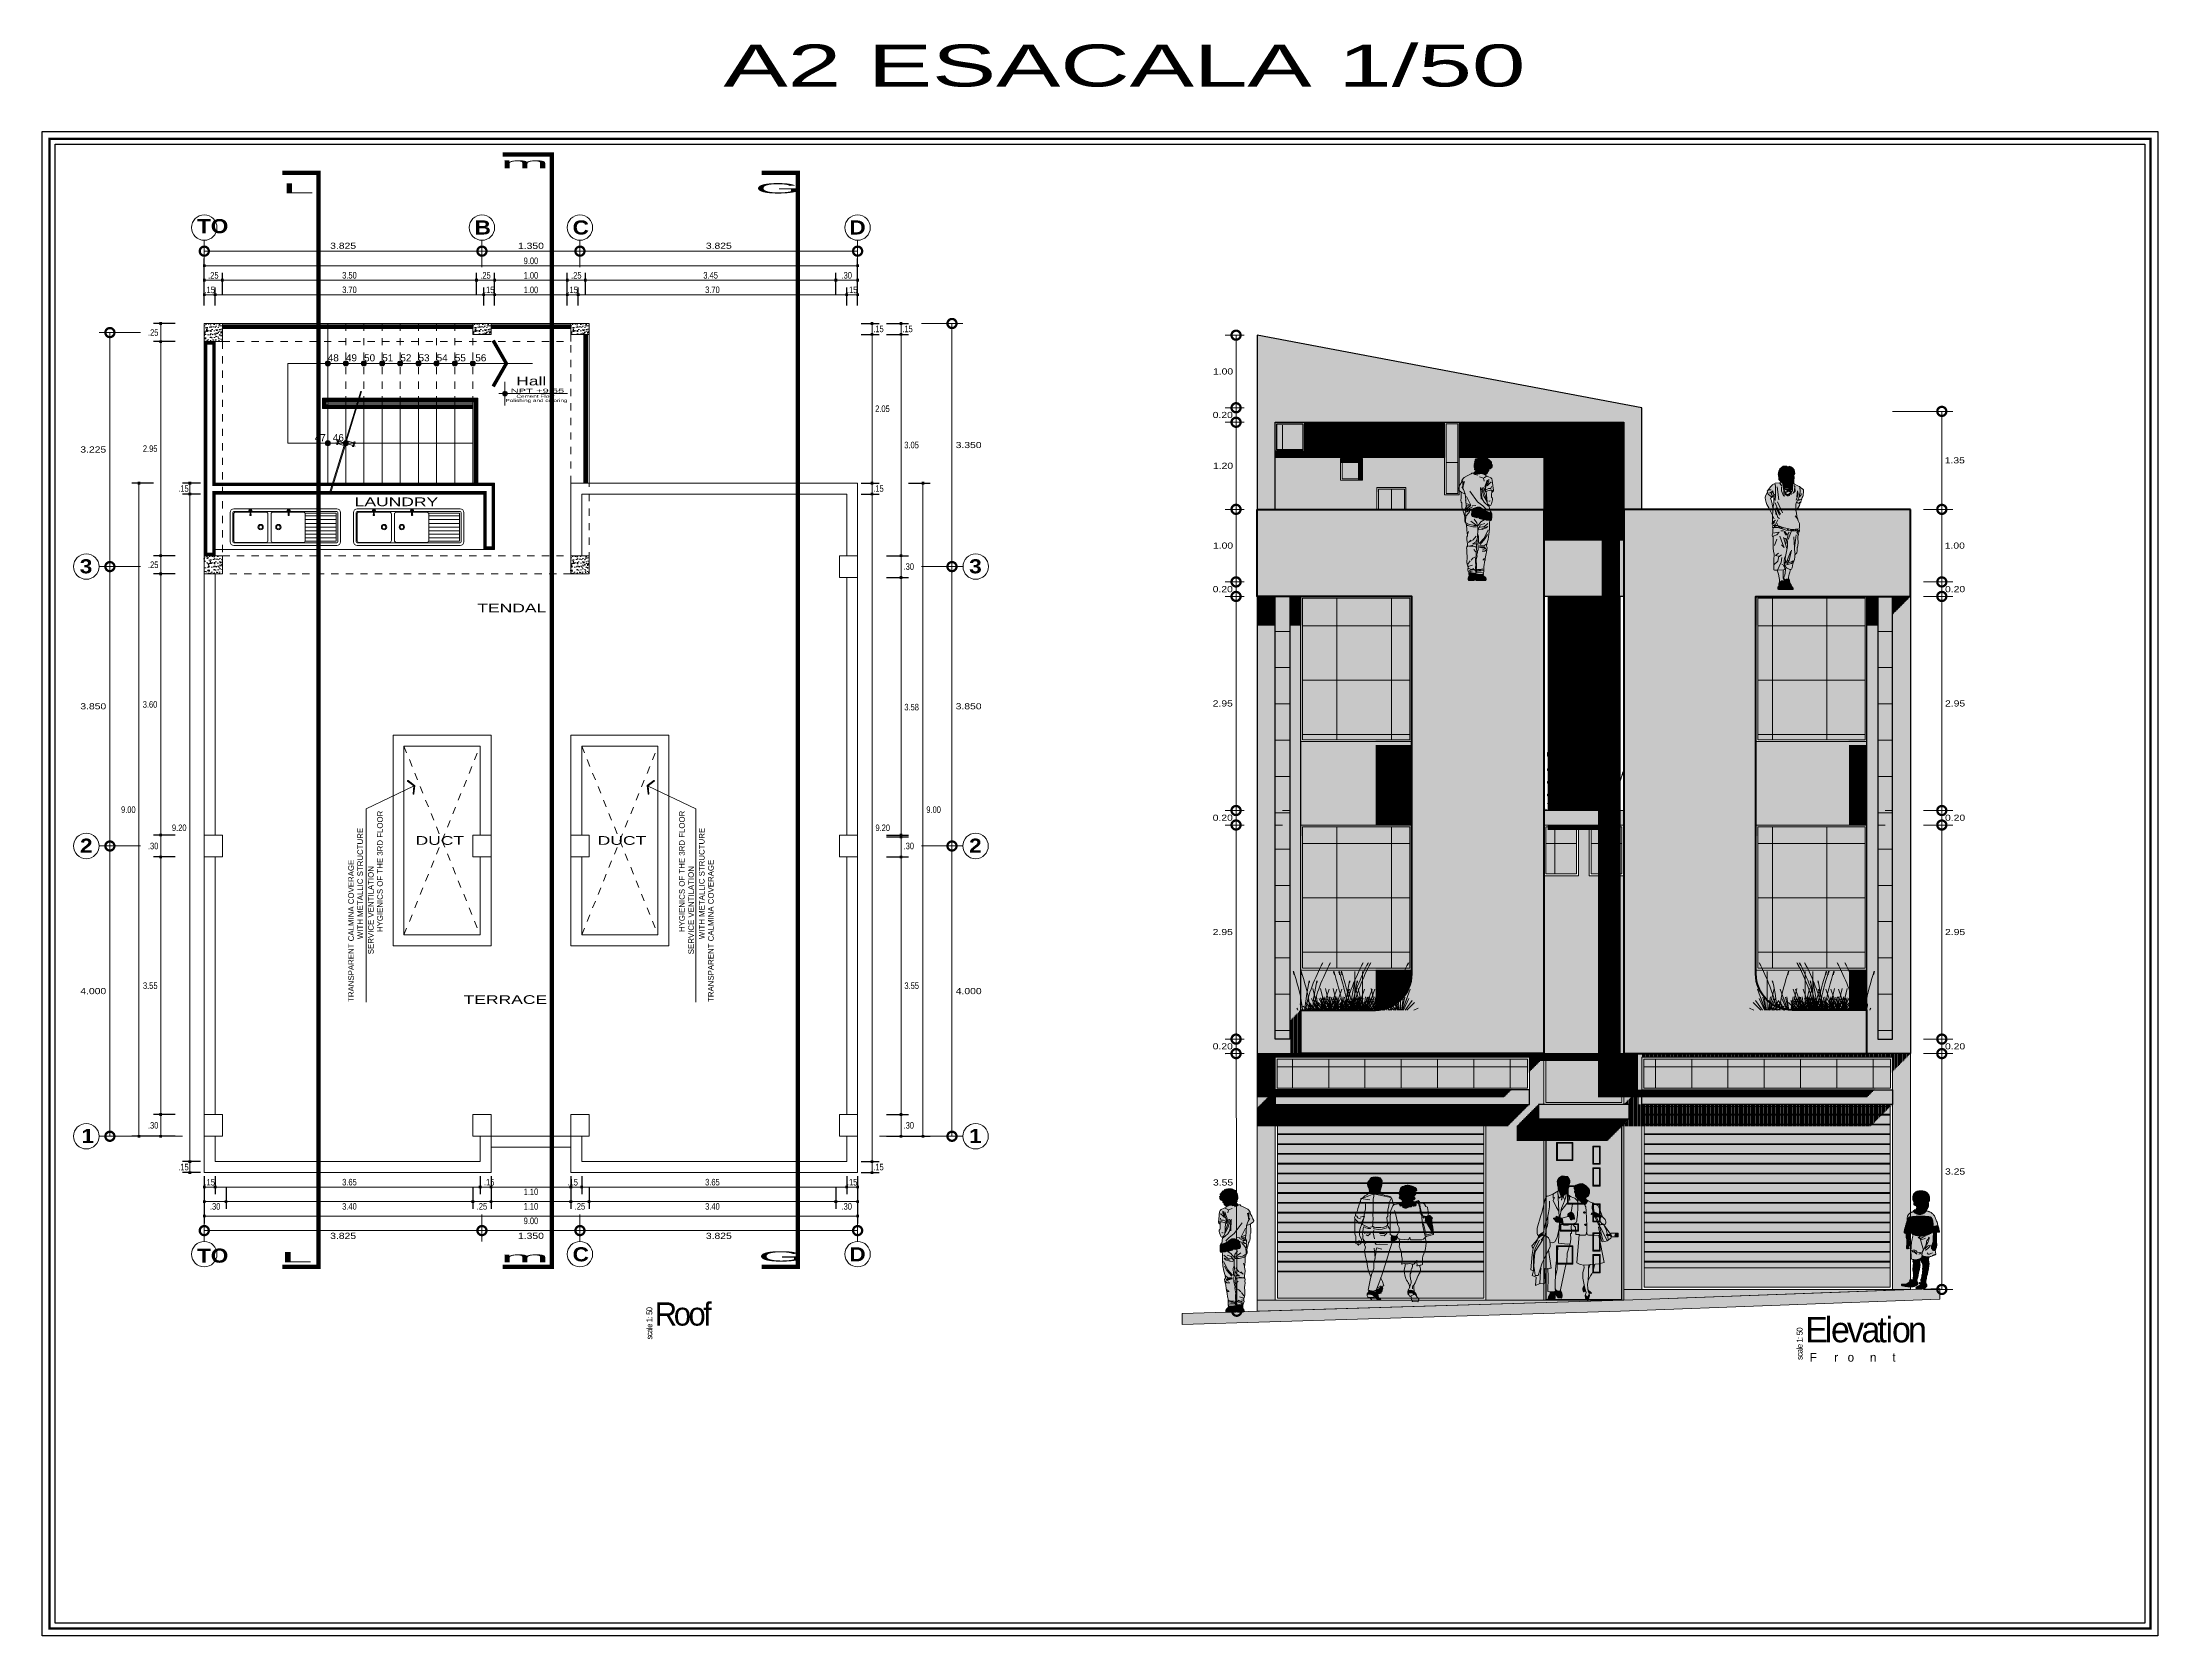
# Model space of a CAD drawing. Header units: millimetres. Extents: x 1555 to 3397, y 790 to 1592.
# Drawn here: x 1740.14 to 1769.28, y 793.95 to 815.91 of the extents above; entities that cross this region are included whole.
import ezdxf
from ezdxf.enums import TextEntityAlignment as Align

# ---------------------------------------------------------------- set-up
doc = ezdxf.new("R2010")
doc.units = ezdxf.units.MM
for name, pattern in [('ACAD_ISO10W100', [18.5, 12, -3, 0.5, -3]), ('CONTINUA', [0]), ('DASHDOT', [1, 0.5, -0.25, 0, -0.25]), ('HIDDEN2', [4.7625, 3.175, -1.5875]), ('RAYITAS', [0.375, 0.25, -0.125])]:
    doc.linetypes.add(name, pattern=pattern)
doc.layers.get('0').update_dxf_attribs({"lineweight": 5})
doc.layers.get('Defpoints').update_dxf_attribs({"lineweight": 5})
for name, color, linetype, lineweight in [('0-Columna', 253, 'Continuous', 13), ('0-Hach de Muro Alto', 145, 'Continuous', 5), ('0-Muro Alto', 145, 'Continuous', 5), ('02', 2, 'Continuous', 5), ('____', 7, 'Continuous', 9), ('BARANDAS', 129, 'Continuous', 9), ('COTA', 250, 'Continuous', 9), ('COTAS', 7, 'Continuous', 9), ('FURNITURE', 155, 'Continuous', 5), ('LINIA DE CORTESITOSSS', 24, 'Continuous', 15), ('MARCO DE MENBRETE', 252, 'Continuous', 25), ('MARCO DE VENTANA Y PUERTA', 250, 'Continuous', 13), ('marcos de ventanas', 7, 'Continuous', 15), ('muebles', 8, 'Continuous', 5), ('MURO ELEV', 7, 'Continuous', 20), ('MURO ELEV 01', 251, 'Continuous', 30), ('MURO ELEV 02', 7, 'Continuous', 60), ('PASOS', 126, 'Continuous', 5), ('PERSONAS', 252, 'DASHDOT', 9), ('PISO LM02', 250, 'Continuous', 18), ('PROYECCION', 147, 'RAYITAS', 9), ('PUERTAS', 57, 'Continuous', 9), ('SIMBOLO CORTES', 10, 'DASHDOT', 5), ('SOMBRA', 7, 'Continuous', 9), ('SOMBRA01', 250, 'Continuous', 20), ('sombras', 250, 'Continuous', 0), ('sub testooo', 20, 'Continuous', 13), ('Tex', 251, 'Continuous', 9), ('TEXT2', 7, 'Continuous', 9), ('TEXTO COTA50', 57, 'Continuous', 13), ('TEXTURA VARIOS', 251, 'Continuous', 9), ('TEXTURAS ACHURADOS', 47, 'Continuous', 5), ('valoriza', 147, 'Continuous', 9), ('VEREDA PISO', 251, 'Continuous', 5)]:
    doc.layers.add(name, color=color, linetype=linetype, lineweight=lineweight)
for name, color, linetype, lineweight, true_color in [('BARANDA DETALLES', 7, 'Continuous', 13, 0x818979), ('CIR EJES', 7, 'Continuous', 9, 0x8b8e7a), ('COLOR DE PUERTA', 7, 'Continuous', 20, 0x9d9a92), ('ejes', 7, 'DASHDOT', 5, 0x6c7360), ('ESCALERA', 7, 'Continuous', 9, 0xb55e94), ('FLECHA ESCALERA', 7, 'Continuous', 5, 0xd15129), ('MARCO  LOGITO LM', 7, 'Continuous', 25, 0x5b584a), ('PISO 02', 7, 'Continuous', 15, 0x6b6a56), ('PROYECCION DE VIGA', 7, 'HIDDEN2', 9, 0xd4bc9d), ('RELLENO DE MURO CORTE', 7, 'Continuous', 5, 0x5b605f), ('TEXTO', 7, 'Continuous', 20, 0x51594d), ('TEXTO CORTES', 7, 'CONTINUA', 9, 0x3d664b), ('TEXTO-PASOS', 7, 'Continuous', 25, 0xb15430)]:
    doc.layers.add(name, color=color, linetype=linetype, lineweight=lineweight, true_color=true_color)
doc.layers.add('LOGO', color=7, linetype='Continuous')
doc.styles.add('A-1', font='swissel.ttf', dxfattribs={"height": 0.075})
doc.styles.add('arial', font='arial.ttf')
doc.styles.add('BLACK', font='', dxfattribs={"height": 0.15})
doc.styles.add('DETALLES', font='techl___.ttf')
doc.styles.add('HUGO1', font='swisse.ttf')
doc.styles.add('STYLE1', font='arial.ttf', dxfattribs={"width": 2, "height": 0.065})
doc.styles.add('STYLE1-50EJES', font='swissel.ttf', dxfattribs={"width": 1.2, "height": 0.085})
doc.styles.add('TEXTO AMBIENTES', font='', dxfattribs={"width": 1.75, "height": 0.2})
doc.styles.add('TEXTO-AMBIENTES', font='GOTHIC.TTF', dxfattribs={"width": 1.5, "height": 0.125})
doc.styles.add('TITULO2', font='swissck.ttf')
doc.styles.get('BLACK').set_extended_font_data('Arial Black')
doc.styles.get('TEXTO AMBIENTES').set_extended_font_data('Gulim')
doc.dimstyles.new('50$0', dxfattribs={"dimscale": 0, "dimtxt": 0.09, "dimasz": 0.038, "dimexe": 0.1, "dimexo": 0.05, "dimgap": 0.02, "dimtad": 2, "dimtih": 1, "dimtoh": 1, "dimlfac": -1, "dimzin": 4, "dimdsep": 46, "dimtxsty": 'DETALLES', "dimblk": 'BOXFILLED', "dimcen": 2.5, "dimclrd": 256, "dimclre": 256, "dimclrt": 256, "dimazin": 0, "dimtfac": 1, "dimtmove": 0, "dimatfit": 2, "dimldrblk": 'DOT', "dimfxl": 0.2, "dimfxlon": 1, "dimtolj": 1, "dimtzin": 0, "dimlwd": -1, "dimarcsym": 0})
doc.dimstyles.new('DIM-1-50ejes', dxfattribs={"dimtxt": 0.085, "dimasz": 0.25, "dimexe": 0.15, "dimexo": 0.18, "dimgap": 0.03, "dimtad": 2, "dimtih": 1, "dimtoh": 1, "dimzin": 0, "dimdsep": 46, "dimtxsty": 'STYLE1-50EJES', "dimblk1": 'DOTSMALL', "dimblk2": 'DOTSMALL', "dimsah": 1, "dimcen": 2.75, "dimclrd": 256, "dimclre": 256, "dimclrt": 256, "dimazin": 0, "dimtfac": 1, "dimtix": 1, "dimtmove": 0, "dimatfit": 3, "dimldrblk": 'DOTSMALL', "dimfxl": 1, "dimfxlon": 1, "dimtolj": 1, "dimtzin": 0, "dimlwd": -1, "dimlwe": -1, "dimarcsym": 0})
pattern_1 = [(90, (-0.170873, -2.846504), (-0.011, 7e-19), [])]
pattern_2 = [(90, (-39.764014, -2.846504), (-0.011, 7e-19), [])]
pattern_3 = [(90, (44.679, -43.962764), (-0.015, 0), [])]
pattern_4 = [(0, (168.72064, 79.6186), (0, 0.75), []), (90, (168.72064, 79.6186), (-0.75, 5e-17), [])]
pattern_5 = [(0, (117.35675, -38.20954), (0, 0.5), []), (90, (117.35675, -38.20954), (-0.5, 0), [])]
pattern_6 = [(180, (142.43622, 17.72014), (-1e-17, -0.135), []), (180, (142.43092, 17.72545), (-1e-17, -0.135), []), (180, (142.42562, 17.73075), (-1e-17, -0.135), [])]

msp = doc.modelspace()

# ---------------------------------------------------------------- texts
at = {"color": 7, "linetype": 'Continuous', "lineweight": 5, "insert": (1748.57283, 798.54407), "char_height": 0.32, "width": 2.3215779, "attachment_point": 1, "style": 'arial'}
msp.add_mtext('{\\fCentury Gothic|b0|i0|c0|p34;\\T0.75;Roof}', dxfattribs=at)
at = {"layer": 'ejes', "linetype": 'Continuous', "lineweight": 0, "style": 'BLACK'}
for s, p in [('TO', (1742.26775, 813.27745)), ('B', (1746.09182, 813.25949)), ('C', (1747.44182, 813.25949)), ('D', (1751.25456, 813.25949)), ('3', (1740.65313, 808.59042)), ('3', (1752.90518, 808.59042)), ('2', (1740.65645, 804.74042)), ('2', (1752.90338, 804.74042)), ('1', (1740.67712, 800.74042)), ('1', (1752.90338, 800.74042)), ('C', (1747.44182, 799.10936)), ('D', (1751.25456, 799.10936)), ('TO', (1742.26775, 799.09139))]:
    msp.add_text(s, height=0.19424, dxfattribs=at).set_placement(p)
at = {"layer": 'sub testooo', "linetype": 'Continuous', "lineweight": 0, "insert": (1764.42238, 798.34333), "char_height": 0.35, "width": 2.2811505, "attachment_point": 1}
msp.add_mtext('{\\fCentury Gothic|b0|i0|c0|p34;\\T0.75;Elevation}', dxfattribs=at)
at = {"layer": 'Tex', "style": 'TEXTO AMBIENTES', "width": 1.75}
msp.add_text('A2 ESACALA 1/50', height=0.5786728, dxfattribs=at).set_placement((1755.04385, 815.58806), align=Align.MIDDLE_CENTER)
at = {"layer": 'Tex', "linetype": 'Continuous', "lineweight": 0, "insert": (1764.48291, 797.84749), "char_height": 0.12, "width": 1.7842921, "attachment_point": 1}
msp.add_mtext('{\\fCentury Gothic|b0|i0|c0|p34;\\T3.45;\\C256;Front}', dxfattribs=at)
at = {"layer": 'TEXT2', "style": 'TEXTO-AMBIENTES', "width": 1.5}
for s, height, p in [('Hall', 0.12, (1746.87198, 811.24047)), ('Polishing and coloring', 0.0434746, (1746.9444, 810.97203)), ('Cement Floor ', 0.0434746, (1746.9444, 811.03075))]:
    msp.add_text(s, height=height, dxfattribs=at).set_placement(p, align=Align.MIDDLE_CENTER)
at = {"layer": 'TEXT2', "char_height": 0.12, "attachment_point": 5, "style": 'TEXTO-AMBIENTES'}
for s, insert, width in [('\\A1;LAUNDRY', (1745.0151, 809.575), 1.9880209), ('\\A1;TENDAL', (1746.60441, 808.11189), 1.9880209), ('\\A1;DUCT', (1745.61292, 804.90822), 0.8913131), ('\\A1;DUCT', (1748.12225, 804.90822), 0.8913131), ('\\A1;TERRACE', (1746.51598, 802.71539), 1.9880209)]:
    msp.add_mtext(s, dxfattribs=dict(at, insert=insert, width=width))
at = {"layer": 'TEXTO', "ltscale": 0.03, "style": 'HUGO1'}
for s, p in [('HYGIENICS OF THE 3RD FLOOR', (1744.82701, 803.64667)), ('HYGIENICS OF THE 3RD FLOOR', (1748.98653, 803.64667)), ('WITH METALLIC STRUCTURE', (1744.55414, 803.54887)), ('WITH METALLIC STRUCTURE', (1749.25941, 803.54887)), ('TRANSPARENT CALMINA COVERAGE', (1744.42823, 802.68343)), ('SERVICE VENTILATION ', (1744.70134, 803.34111)), ('SERVICE VENTILATION ', (1749.11221, 803.34111)), ('TRANSPARENT CALMINA COVERAGE', (1749.38532, 802.68343))]:
    msp.add_text(s, height=0.0774962, rotation=90, dxfattribs=at).set_placement(p)
at = {"layer": 'TEXTO', "linetype": 'Continuous', "ltscale": 0.5, "insert": (1746.95747, 811.13414), "char_height": 0.055, "width": 0.8281509, "attachment_point": 2, "style": 'STYLE1'}
msp.add_mtext('NPT +9.55', dxfattribs=at)
at = {"layer": 'TEXTO', "linetype": 'Continuous', "lineweight": 0, "char_height": 0.08, "width": 0.5677381, "attachment_point": 1, "rotation": 90}
for insert in [(1748.45962, 798.00637), (1764.30469, 797.72552)]:
    msp.add_mtext('\\pxql;{\\fCentury Gothic|b0|i0|c0|p34;\\T0.75;\\C256; scale 1: 50}', dxfattribs=dict(at, insert=insert))
at = {"layer": 'TEXTO CORTES', "linetype": 'Continuous', "style": 'TITULO2', "width": 5}
for s, p in [('m', (1746.44947, 814.17221)), ('L', (1743.4376, 813.82591)), ('G', (1749.95461, 813.82591)), ('L', (1743.4165, 799.09626)), ('m', (1746.44947, 799.09626)), ('G', (1749.99586, 799.10749))]:
    msp.add_text(s, height=0.13994, dxfattribs=at).set_placement(p)
at = {"layer": 'TEXTO-PASOS', "style": 'A-1'}
for s, p in [('48', (1744.0694, 811.51126)), ('49', (1744.3194, 811.51126)), ('50', (1744.5694, 811.51126)), ('51', (1744.8194, 811.51126)), ('52', (1745.0694, 811.51126)), ('53', (1745.3194, 811.51126)), ('54', (1745.5694, 811.51126)), ('55', (1745.8194, 811.51126)), ('56', (1746.10165, 811.51126)), ('47', (1743.88949, 810.41126)), ('46', (1744.13949, 810.41126))]:
    msp.add_text(s, height=0.097851, dxfattribs=at).set_placement(p)

# ---------------------------------------------------------------- blocks, each defined once
blk = doc.blocks.new('_BOXFILLED')
at = {"color": 0, "linetype": 'ByBlock'}
blk.add_line((-0.5, 0), (-1, 0), dxfattribs=at)
blk.add_solid([(-0.5, 0.5), (0.5, 0.5), (-0.5, -0.5), (0.5, -0.5)], dxfattribs=at)
blk = doc.blocks.new('*D330')
at = {"layer": 'COTA', "lineweight": -2, "transparency": 16777216}
for p, q in [((1742.368, 799.933), (1742.368, 799.633)), ((1751.368, 799.933), (1751.368, 799.633))]:
    blk.add_line(p, q, dxfattribs=at)
at = {"layer": 'COTA', "transparency": 16777216}
blk.add_line((1742.406, 799.733), (1751.33, 799.733), dxfattribs=at)
at = {"layer": 'Defpoints', "color": 0, "transparency": 16777216}
for p in [(1742.368, 800.333), (1751.368, 800.333), (1751.368, 799.733)]:
    blk.add_point(p, dxfattribs=at)
at = {"layer": 'COTA', "transparency": 16777216, "xscale": 0.038, "yscale": 0.038, "zscale": 0.038, "rotation": 180}
blk.add_blockref('_BOXFILLED', (1742.368, 799.733), dxfattribs=at)
at = {"layer": 'COTA', "transparency": 16777216, "xscale": 0.038, "yscale": 0.038, "zscale": 0.038}
blk.add_blockref('_BOXFILLED', (1751.368, 799.733), dxfattribs=at)
at = {"layer": 'COTA', "transparency": 16777216, "insert": (1746.868, 799.667), "char_height": 0.09, "attachment_point": 5, "style": 'DETALLES'}
blk.add_mtext('\\A1;9.00', dxfattribs=at)
blk = doc.blocks.new('_Dot')
at = {"layer": '02', "color": 0, "lineweight": -2}
blk.add_line((-0.5, 0), (-1, 0), dxfattribs=at)
at = {"layer": '02', "color": 0, "const_width": 0.5}
blk.add_lwpolyline([(-0.25, 0, 1), (0.25, 0, 1)], format="xyb", close=True, dxfattribs=at)
blk = doc.blocks.new('_DOTSMALL')
at = {"color": 0, "linetype": 'ByBlock', "const_width": 0.5}
blk.add_lwpolyline([(-0.0625, 0, 1), (0.0625, 0, 1)], format="xyb", close=True, dxfattribs=at)
blk = doc.blocks.new('*D331')
at = {"layer": 'COTAS', "transparency": 16777216}
for p, q in [((1752.247, 804.833), (1752.818, 804.833)), ((1752.668, 804.833), (1752.668, 800.833)), ((1751.668, 800.833), (1752.818, 800.833))]:
    blk.add_line(p, q, dxfattribs=at)
at = {"layer": 'Defpoints', "color": 0, "transparency": 16777216}
for p in [(1752.067, 804.833), (1751.368, 800.833), (1752.668, 800.833)]:
    blk.add_point(p, dxfattribs=at)
at = {"layer": 'COTAS', "transparency": 16777216, "xscale": 0.25, "yscale": 0.25, "zscale": 0.25}
for p, rotation in [((1752.668, 804.833), 90), ((1752.668, 800.833), 270)]:
    blk.add_blockref('_DOTSMALL', p, dxfattribs=dict(at, rotation=rotation))
at = {"layer": 'COTAS', "transparency": 16777216, "insert": (1752.898, 802.833), "char_height": 0.085, "attachment_point": 5, "style": 'STYLE1-50EJES'}
blk.add_mtext('\\A1;4.000', dxfattribs=at)
blk = doc.blocks.new('*D332')
at = {"layer": 'COTA', "lineweight": -2, "transparency": 16777216}
for p, q in [((1751.767, 804.683), (1752.067, 804.683)), ((1751.767, 801.133), (1752.067, 801.133))]:
    blk.add_line(p, q, dxfattribs=at)
at = {"layer": 'COTA', "transparency": 16777216}
blk.add_line((1751.967, 804.645), (1751.967, 801.171), dxfattribs=at)
at = {"layer": 'Defpoints', "color": 0, "transparency": 16777216}
for p in [(1751.368, 804.683), (1751.368, 801.133), (1751.967, 801.133)]:
    blk.add_point(p, dxfattribs=at)
at = {"layer": 'COTA', "transparency": 16777216, "xscale": 0.038, "yscale": 0.038, "zscale": 0.038}
for p, rotation in [((1751.967, 804.683), 90), ((1751.967, 801.133), 270)]:
    blk.add_blockref('_BOXFILLED', p, dxfattribs=dict(at, rotation=rotation))
at = {"layer": 'COTA', "transparency": 16777216, "insert": (1752.113, 802.908), "char_height": 0.09, "attachment_point": 5, "style": 'DETALLES'}
blk.add_mtext('\\A1;3.55', dxfattribs=at)
blk = doc.blocks.new('*D333')
at = {"layer": 'COTA', "lineweight": -2, "transparency": 16777216}
for p, q in [((1751.767, 801.133), (1752.067, 801.133)), ((1751.767, 800.833), (1752.067, 800.833))]:
    blk.add_line(p, q, dxfattribs=at)
at = {"layer": 'COTA', "transparency": 16777216}
blk.add_line((1751.967, 801.095), (1751.967, 800.871), dxfattribs=at)
at = {"layer": 'Defpoints', "color": 0, "transparency": 16777216}
for p in [(1751.368, 801.133), (1751.368, 800.833), (1751.967, 800.833)]:
    blk.add_point(p, dxfattribs=at)
at = {"layer": 'COTA', "transparency": 16777216, "xscale": 0.038, "yscale": 0.038, "zscale": 0.038}
for p, rotation in [((1751.967, 801.133), 90), ((1751.967, 800.833), 270)]:
    blk.add_blockref('_BOXFILLED', p, dxfattribs=dict(at, rotation=rotation))
at = {"layer": 'COTA', "transparency": 16777216, "insert": (1752.073, 800.983), "char_height": 0.09, "attachment_point": 5, "style": 'DETALLES'}
blk.add_mtext('\\A1;.30', dxfattribs=at)
blk = doc.blocks.new('*D334')
at = {"layer": 'COTA', "lineweight": -2, "transparency": 16777216}
for p, q in [((1752.068, 809.833), (1752.368, 809.833)), ((1752.068, 800.833), (1752.368, 800.833))]:
    blk.add_line(p, q, dxfattribs=at)
at = {"layer": 'COTA', "transparency": 16777216}
blk.add_line((1752.268, 800.871), (1752.268, 809.795), dxfattribs=at)
at = {"layer": 'Defpoints', "color": 0, "transparency": 16777216}
for p in [(1751.368, 809.833), (1752.268, 809.833), (1751.368, 800.833)]:
    blk.add_point(p, dxfattribs=at)
at = {"layer": 'COTA', "transparency": 16777216, "xscale": 0.038, "yscale": 0.038, "zscale": 0.038}
for p, rotation in [((1752.268, 809.833), 90), ((1752.268, 800.833), 270)]:
    blk.add_blockref('_BOXFILLED', p, dxfattribs=dict(at, rotation=rotation))
at = {"layer": 'COTA', "transparency": 16777216, "insert": (1752.415, 805.333), "char_height": 0.09, "attachment_point": 5, "style": 'DETALLES'}
blk.add_mtext('\\A1;9.00', dxfattribs=at)
blk = doc.blocks.new('*D335')
at = {"layer": 'COTA', "lineweight": -2, "transparency": 16777216}
for p, q in [((1751.767, 804.983), (1752.067, 804.983)), ((1751.767, 804.683), (1752.067, 804.683))]:
    blk.add_line(p, q, dxfattribs=at)
at = {"layer": 'COTA', "transparency": 16777216}
blk.add_line((1751.967, 804.721), (1751.967, 804.945), dxfattribs=at)
at = {"layer": 'Defpoints', "color": 0, "transparency": 16777216}
for p in [(1751.368, 804.983), (1751.967, 804.983), (1751.368, 804.683)]:
    blk.add_point(p, dxfattribs=at)
at = {"layer": 'COTA', "transparency": 16777216, "xscale": 0.038, "yscale": 0.038, "zscale": 0.038}
for p, rotation in [((1751.967, 804.983), 90), ((1751.967, 804.683), 270)]:
    blk.add_blockref('_BOXFILLED', p, dxfattribs=dict(at, rotation=rotation))
at = {"layer": 'COTA', "transparency": 16777216, "insert": (1752.073, 804.833), "char_height": 0.09, "attachment_point": 5, "style": 'DETALLES'}
blk.add_mtext('\\A1;.30', dxfattribs=at)
blk = doc.blocks.new('*D336')
at = {"layer": 'COTA', "lineweight": -2, "transparency": 16777216}
for p, q in [((1751.767, 808.533), (1752.067, 808.533)), ((1751.767, 804.958), (1752.067, 804.958))]:
    blk.add_line(p, q, dxfattribs=at)
at = {"layer": 'COTA', "transparency": 16777216}
blk.add_line((1751.967, 804.996), (1751.967, 808.495), dxfattribs=at)
at = {"layer": 'Defpoints', "color": 0, "transparency": 16777216}
for p in [(1751.368, 808.533), (1751.967, 808.533), (1751.368, 804.958)]:
    blk.add_point(p, dxfattribs=at)
at = {"layer": 'COTA', "transparency": 16777216, "xscale": 0.038, "yscale": 0.038, "zscale": 0.038}
for p, rotation in [((1751.967, 808.533), 90), ((1751.967, 804.958), 270)]:
    blk.add_blockref('_BOXFILLED', p, dxfattribs=dict(at, rotation=rotation))
at = {"layer": 'COTA', "transparency": 16777216, "insert": (1752.112, 806.746), "char_height": 0.09, "attachment_point": 5, "style": 'DETALLES'}
blk.add_mtext('\\A1;3.58', dxfattribs=at)
blk = doc.blocks.new('*D337')
at = {"layer": 'COTA', "lineweight": -2, "transparency": 16777216}
for p, q in [((1751.767, 808.833), (1752.067, 808.833)), ((1751.767, 808.533), (1752.067, 808.533))]:
    blk.add_line(p, q, dxfattribs=at)
at = {"layer": 'COTA', "transparency": 16777216}
blk.add_line((1751.967, 808.571), (1751.967, 808.795), dxfattribs=at)
at = {"layer": 'Defpoints', "color": 0, "transparency": 16777216}
for p in [(1751.368, 808.833), (1751.967, 808.833), (1751.368, 808.533)]:
    blk.add_point(p, dxfattribs=at)
at = {"layer": 'COTA', "transparency": 16777216, "xscale": 0.038, "yscale": 0.038, "zscale": 0.038}
for p, rotation in [((1751.967, 808.833), 90), ((1751.967, 808.533), 270)]:
    blk.add_blockref('_BOXFILLED', p, dxfattribs=dict(at, rotation=rotation))
at = {"layer": 'COTA', "transparency": 16777216, "insert": (1752.073, 808.683), "char_height": 0.09, "attachment_point": 5, "style": 'DETALLES'}
blk.add_mtext('\\A1;.30', dxfattribs=at)
blk = doc.blocks.new('*D338')
at = {"layer": 'COTAS', "transparency": 16777216}
for p, q in [((1752.247, 808.683), (1752.818, 808.683)), ((1752.668, 804.833), (1752.668, 808.683)), ((1752.247, 804.833), (1752.818, 804.833))]:
    blk.add_line(p, q, dxfattribs=at)
at = {"layer": 'Defpoints', "color": 0, "transparency": 16777216}
for p in [(1752.067, 808.683), (1752.668, 808.683), (1752.067, 804.833)]:
    blk.add_point(p, dxfattribs=at)
at = {"layer": 'COTAS', "transparency": 16777216, "xscale": 0.25, "yscale": 0.25, "zscale": 0.25}
for p, rotation in [((1752.668, 808.683), 90), ((1752.668, 804.833), 270)]:
    blk.add_blockref('_DOTSMALL', p, dxfattribs=dict(at, rotation=rotation))
at = {"layer": 'COTAS', "transparency": 16777216, "insert": (1752.897, 806.758), "char_height": 0.085, "attachment_point": 5, "style": 'STYLE1-50EJES'}
blk.add_mtext('\\A1;3.850', dxfattribs=at)
blk = doc.blocks.new('*D339')
at = {"layer": 'COTAS', "transparency": 16777216}
for p, q in [((1752.247, 812.033), (1752.818, 812.033)), ((1752.668, 808.683), (1752.668, 812.033)), ((1752.247, 808.683), (1752.818, 808.683))]:
    blk.add_line(p, q, dxfattribs=at)
at = {"layer": 'Defpoints', "color": 0, "transparency": 16777216}
for p in [(1752.067, 812.033), (1752.668, 812.033), (1752.067, 808.683)]:
    blk.add_point(p, dxfattribs=at)
at = {"layer": 'COTAS', "transparency": 16777216, "xscale": 0.25, "yscale": 0.25, "zscale": 0.25}
for p, rotation in [((1752.668, 812.033), 90), ((1752.668, 808.683), 270)]:
    blk.add_blockref('_DOTSMALL', p, dxfattribs=dict(at, rotation=rotation))
at = {"layer": 'COTAS', "transparency": 16777216, "insert": (1752.897, 810.358), "char_height": 0.085, "attachment_point": 5, "style": 'STYLE1-50EJES'}
blk.add_mtext('\\A1;3.350', dxfattribs=at)
blk = doc.blocks.new('*D340')
at = {"layer": 'COTA', "lineweight": -2, "transparency": 16777216}
for p, q in [((1742.368, 812.63), (1742.368, 812.93)), ((1751.368, 812.63), (1751.368, 812.93))]:
    blk.add_line(p, q, dxfattribs=at)
at = {"layer": 'COTA', "transparency": 16777216}
blk.add_line((1742.406, 812.83), (1751.33, 812.83), dxfattribs=at)
at = {"layer": 'Defpoints', "color": 0, "transparency": 16777216}
for p in [(1751.368, 812.83), (1742.368, 812.23), (1751.368, 812.23)]:
    blk.add_point(p, dxfattribs=at)
at = {"layer": 'COTA', "transparency": 16777216, "xscale": 0.038, "yscale": 0.038, "zscale": 0.038, "rotation": 180}
blk.add_blockref('_BOXFILLED', (1742.368, 812.83), dxfattribs=at)
at = {"layer": 'COTA', "transparency": 16777216, "xscale": 0.038, "yscale": 0.038, "zscale": 0.038}
blk.add_blockref('_BOXFILLED', (1751.368, 812.83), dxfattribs=at)
at = {"layer": 'COTA', "transparency": 16777216, "insert": (1746.868, 812.896), "char_height": 0.09, "attachment_point": 5, "style": 'DETALLES'}
blk.add_mtext('\\A1;9.00', dxfattribs=at)
blk = doc.blocks.new('*D341')
at = {"layer": 'COTA', "lineweight": -2, "transparency": 16777216}
for p, q in [((1747.618, 812.43), (1747.618, 812.73)), ((1751.068, 812.43), (1751.068, 812.73))]:
    blk.add_line(p, q, dxfattribs=at)
at = {"layer": 'COTA', "transparency": 16777216}
blk.add_line((1751.03, 812.63), (1747.656, 812.63), dxfattribs=at)
at = {"layer": 'Defpoints', "color": 0, "transparency": 16777216}
for p in [(1747.618, 812.63), (1747.618, 812.23), (1751.068, 812.23)]:
    blk.add_point(p, dxfattribs=at)
at = {"layer": 'COTA', "transparency": 16777216, "xscale": 0.038, "yscale": 0.038, "zscale": 0.038, "rotation": 180}
blk.add_blockref('_BOXFILLED', (1747.618, 812.63), dxfattribs=at)
at = {"layer": 'COTA', "transparency": 16777216, "xscale": 0.038, "yscale": 0.038, "zscale": 0.038}
blk.add_blockref('_BOXFILLED', (1751.068, 812.63), dxfattribs=at)
at = {"layer": 'COTA', "transparency": 16777216, "insert": (1749.343, 812.697), "char_height": 0.09, "attachment_point": 5, "style": 'DETALLES'}
blk.add_mtext('\\A1;3.45', dxfattribs=at)
blk = doc.blocks.new('*D342')
at = {"layer": 'COTA', "lineweight": -2, "transparency": 16777216}
for p, q in [((1746.118, 812.43), (1746.118, 812.73)), ((1746.368, 812.43), (1746.368, 812.73))]:
    blk.add_line(p, q, dxfattribs=at)
at = {"layer": 'COTA', "transparency": 16777216}
blk.add_line((1746.33, 812.63), (1746.156, 812.63), dxfattribs=at)
at = {"layer": 'Defpoints', "color": 0, "transparency": 16777216}
for p in [(1746.118, 812.63), (1746.118, 812.23), (1746.368, 812.23)]:
    blk.add_point(p, dxfattribs=at)
at = {"layer": 'COTA', "transparency": 16777216, "xscale": 0.038, "yscale": 0.038, "zscale": 0.038, "rotation": 180}
blk.add_blockref('_BOXFILLED', (1746.118, 812.63), dxfattribs=at)
at = {"layer": 'COTA', "transparency": 16777216, "xscale": 0.038, "yscale": 0.038, "zscale": 0.038}
blk.add_blockref('_BOXFILLED', (1746.368, 812.63), dxfattribs=at)
at = {"layer": 'COTA', "transparency": 16777216, "insert": (1746.243, 812.696), "char_height": 0.09, "attachment_point": 5, "style": 'DETALLES'}
blk.add_mtext('\\A1;.25', dxfattribs=at)
blk = doc.blocks.new('*D343')
at = {"layer": 'COTA', "lineweight": -2, "transparency": 16777216}
for p, q in [((1742.618, 812.43), (1742.618, 812.73)), ((1746.118, 812.43), (1746.118, 812.73))]:
    blk.add_line(p, q, dxfattribs=at)
at = {"layer": 'COTA', "transparency": 16777216}
blk.add_line((1746.08, 812.63), (1742.656, 812.63), dxfattribs=at)
at = {"layer": 'Defpoints', "color": 0, "transparency": 16777216}
for p in [(1742.618, 812.63), (1742.618, 812.23), (1746.118, 812.23)]:
    blk.add_point(p, dxfattribs=at)
at = {"layer": 'COTA', "transparency": 16777216, "xscale": 0.038, "yscale": 0.038, "zscale": 0.038, "rotation": 180}
blk.add_blockref('_BOXFILLED', (1742.618, 812.63), dxfattribs=at)
at = {"layer": 'COTA', "transparency": 16777216, "xscale": 0.038, "yscale": 0.038, "zscale": 0.038}
blk.add_blockref('_BOXFILLED', (1746.118, 812.63), dxfattribs=at)
at = {"layer": 'COTA', "transparency": 16777216, "insert": (1744.368, 812.697), "char_height": 0.09, "attachment_point": 5, "style": 'DETALLES'}
blk.add_mtext('\\A1;3.50', dxfattribs=at)
blk = doc.blocks.new('*D344')
at = {"layer": 'COTA', "lineweight": -2, "transparency": 16777216}
for p, q in [((1742.368, 812.43), (1742.368, 812.73)), ((1742.618, 812.43), (1742.618, 812.73))]:
    blk.add_line(p, q, dxfattribs=at)
at = {"layer": 'COTA', "transparency": 16777216}
blk.add_line((1742.58, 812.63), (1742.406, 812.63), dxfattribs=at)
at = {"layer": 'Defpoints', "color": 0, "transparency": 16777216}
for p in [(1742.368, 812.63), (1742.368, 812.23), (1742.618, 812.23)]:
    blk.add_point(p, dxfattribs=at)
at = {"layer": 'COTA', "transparency": 16777216, "xscale": 0.038, "yscale": 0.038, "zscale": 0.038, "rotation": 180}
blk.add_blockref('_BOXFILLED', (1742.368, 812.63), dxfattribs=at)
at = {"layer": 'COTA', "transparency": 16777216, "xscale": 0.038, "yscale": 0.038, "zscale": 0.038}
blk.add_blockref('_BOXFILLED', (1742.618, 812.63), dxfattribs=at)
at = {"layer": 'COTA', "transparency": 16777216, "insert": (1742.493, 812.696), "char_height": 0.09, "attachment_point": 5, "style": 'DETALLES'}
blk.add_mtext('\\A1;.25', dxfattribs=at)
blk = doc.blocks.new('*D345')
at = {"layer": 'COTA', "lineweight": -2, "transparency": 16777216}
for p, q in [((1751.068, 812.43), (1751.068, 812.73)), ((1751.368, 812.43), (1751.368, 812.73))]:
    blk.add_line(p, q, dxfattribs=at)
at = {"layer": 'COTA', "transparency": 16777216}
blk.add_line((1751.106, 812.63), (1751.33, 812.63), dxfattribs=at)
at = {"layer": 'Defpoints', "color": 0, "transparency": 16777216}
for p in [(1751.368, 812.63), (1751.068, 812.23), (1751.368, 812.23)]:
    blk.add_point(p, dxfattribs=at)
at = {"layer": 'COTA', "transparency": 16777216, "xscale": 0.038, "yscale": 0.038, "zscale": 0.038, "rotation": 180}
blk.add_blockref('_BOXFILLED', (1751.068, 812.63), dxfattribs=at)
at = {"layer": 'COTA', "transparency": 16777216, "xscale": 0.038, "yscale": 0.038, "zscale": 0.038}
blk.add_blockref('_BOXFILLED', (1751.368, 812.63), dxfattribs=at)
at = {"layer": 'COTA', "transparency": 16777216, "insert": (1751.218, 812.697), "char_height": 0.09, "attachment_point": 5, "style": 'DETALLES'}
blk.add_mtext('\\A1;.30', dxfattribs=at)
blk = doc.blocks.new('*D346')
at = {"layer": 'COTA', "lineweight": -2, "transparency": 16777216}
for p, q in [((1747.368, 812.43), (1747.368, 812.73)), ((1747.618, 812.43), (1747.618, 812.73))]:
    blk.add_line(p, q, dxfattribs=at)
at = {"layer": 'COTA', "transparency": 16777216}
blk.add_line((1747.58, 812.63), (1747.406, 812.63), dxfattribs=at)
at = {"layer": 'Defpoints', "color": 0, "transparency": 16777216}
for p in [(1747.368, 812.63), (1747.368, 812.23), (1747.618, 812.23)]:
    blk.add_point(p, dxfattribs=at)
at = {"layer": 'COTA', "transparency": 16777216, "xscale": 0.038, "yscale": 0.038, "zscale": 0.038, "rotation": 180}
blk.add_blockref('_BOXFILLED', (1747.368, 812.63), dxfattribs=at)
at = {"layer": 'COTA', "transparency": 16777216, "xscale": 0.038, "yscale": 0.038, "zscale": 0.038}
blk.add_blockref('_BOXFILLED', (1747.618, 812.63), dxfattribs=at)
at = {"layer": 'COTA', "transparency": 16777216, "insert": (1747.493, 812.696), "char_height": 0.09, "attachment_point": 5, "style": 'DETALLES'}
blk.add_mtext('\\A1;.25', dxfattribs=at)
blk = doc.blocks.new('*D347')
at = {"layer": 'COTA', "lineweight": -2, "transparency": 16777216}
for p, q in [((1746.368, 812.43), (1746.368, 812.73)), ((1747.368, 812.43), (1747.368, 812.73))]:
    blk.add_line(p, q, dxfattribs=at)
at = {"layer": 'COTA', "transparency": 16777216}
blk.add_line((1746.406, 812.63), (1747.33, 812.63), dxfattribs=at)
at = {"layer": 'Defpoints', "color": 0, "transparency": 16777216}
for p in [(1747.368, 812.63), (1746.368, 812.23), (1747.368, 812.23)]:
    blk.add_point(p, dxfattribs=at)
at = {"layer": 'COTA', "transparency": 16777216, "xscale": 0.038, "yscale": 0.038, "zscale": 0.038, "rotation": 180}
blk.add_blockref('_BOXFILLED', (1746.368, 812.63), dxfattribs=at)
at = {"layer": 'COTA', "transparency": 16777216, "xscale": 0.038, "yscale": 0.038, "zscale": 0.038}
blk.add_blockref('_BOXFILLED', (1747.368, 812.63), dxfattribs=at)
at = {"layer": 'COTA', "transparency": 16777216, "insert": (1746.868, 812.696), "char_height": 0.09, "attachment_point": 5, "style": 'DETALLES'}
blk.add_mtext('\\A1;1.00', dxfattribs=at)
blk = doc.blocks.new('*D348')
at = {"layer": 'COTA', "lineweight": -2, "transparency": 16777216}
for p, q in [((1751.418, 809.683), (1751.667, 809.683)), ((1751.418, 800.483), (1751.667, 800.483))]:
    blk.add_line(p, q, dxfattribs=at)
at = {"layer": 'COTA', "transparency": 16777216}
blk.add_line((1751.567, 800.521), (1751.567, 809.645), dxfattribs=at)
at = {"layer": 'Defpoints', "color": 0, "transparency": 16777216}
for p in [(1751.368, 809.683), (1751.567, 809.683), (1751.368, 800.483)]:
    blk.add_point(p, dxfattribs=at)
at = {"layer": 'COTA', "transparency": 16777216, "xscale": 0.038, "yscale": 0.038, "zscale": 0.038}
for p, rotation in [((1751.567, 809.683), 90), ((1751.567, 800.483), 270)]:
    blk.add_blockref('_BOXFILLED', p, dxfattribs=dict(at, rotation=rotation))
at = {"layer": 'COTA', "transparency": 16777216, "insert": (1751.714, 805.083), "char_height": 0.09, "attachment_point": 5, "style": 'DETALLES'}
blk.add_mtext('\\A1;9.20', dxfattribs=at)
blk = doc.blocks.new('*D349')
at = {"layer": 'COTA', "lineweight": -2, "transparency": 16777216}
for p, q in [((1742.368, 812.28), (1742.368, 812.53)), ((1742.518, 812.28), (1742.518, 812.53))]:
    blk.add_line(p, q, dxfattribs=at)
at = {"layer": 'COTA', "transparency": 16777216}
blk.add_line((1742.48, 812.43), (1742.406, 812.43), dxfattribs=at)
at = {"layer": 'Defpoints', "color": 0, "transparency": 16777216}
for p in [(1742.368, 812.43), (1742.368, 812.23), (1742.518, 812.23)]:
    blk.add_point(p, dxfattribs=at)
at = {"layer": 'COTA', "transparency": 16777216, "xscale": 0.038, "yscale": 0.038, "zscale": 0.038, "rotation": 180}
blk.add_blockref('_BOXFILLED', (1742.368, 812.43), dxfattribs=at)
at = {"layer": 'COTA', "transparency": 16777216, "xscale": 0.038, "yscale": 0.038, "zscale": 0.038}
blk.add_blockref('_BOXFILLED', (1742.518, 812.43), dxfattribs=at)
at = {"layer": 'COTA', "transparency": 16777216, "insert": (1742.443, 812.496), "char_height": 0.09, "attachment_point": 5, "style": 'DETALLES'}
blk.add_mtext('\\A1;.15', dxfattribs=at)
blk = doc.blocks.new('*D350')
at = {"layer": 'COTA', "lineweight": -2, "transparency": 16777216}
for p, q in [((1742.518, 812.28), (1742.518, 812.53)), ((1746.218, 812.28), (1746.218, 812.53))]:
    blk.add_line(p, q, dxfattribs=at)
at = {"layer": 'COTA', "transparency": 16777216}
blk.add_line((1742.556, 812.43), (1746.18, 812.43), dxfattribs=at)
at = {"layer": 'Defpoints', "color": 0, "transparency": 16777216}
for p in [(1746.218, 812.43), (1742.518, 812.23), (1746.218, 812.23)]:
    blk.add_point(p, dxfattribs=at)
at = {"layer": 'COTA', "transparency": 16777216, "xscale": 0.038, "yscale": 0.038, "zscale": 0.038, "rotation": 180}
blk.add_blockref('_BOXFILLED', (1742.518, 812.43), dxfattribs=at)
at = {"layer": 'COTA', "transparency": 16777216, "xscale": 0.038, "yscale": 0.038, "zscale": 0.038}
blk.add_blockref('_BOXFILLED', (1746.218, 812.43), dxfattribs=at)
at = {"layer": 'COTA', "transparency": 16777216, "insert": (1744.368, 812.497), "char_height": 0.09, "attachment_point": 5, "style": 'DETALLES'}
blk.add_mtext('\\A1;3.70', dxfattribs=at)
blk = doc.blocks.new('*D351')
at = {"layer": 'COTA', "lineweight": -2, "transparency": 16777216}
for p, q in [((1746.218, 812.28), (1746.218, 812.53)), ((1746.368, 812.28), (1746.368, 812.53))]:
    blk.add_line(p, q, dxfattribs=at)
at = {"layer": 'COTA', "transparency": 16777216}
blk.add_line((1746.256, 812.43), (1746.33, 812.43), dxfattribs=at)
at = {"layer": 'Defpoints', "color": 0, "transparency": 16777216}
for p in [(1746.368, 812.43), (1746.218, 812.23), (1746.368, 812.23)]:
    blk.add_point(p, dxfattribs=at)
at = {"layer": 'COTA', "transparency": 16777216, "xscale": 0.038, "yscale": 0.038, "zscale": 0.038, "rotation": 180}
blk.add_blockref('_BOXFILLED', (1746.218, 812.43), dxfattribs=at)
at = {"layer": 'COTA', "transparency": 16777216, "xscale": 0.038, "yscale": 0.038, "zscale": 0.038}
blk.add_blockref('_BOXFILLED', (1746.368, 812.43), dxfattribs=at)
at = {"layer": 'COTA', "transparency": 16777216, "insert": (1746.293, 812.496), "char_height": 0.09, "attachment_point": 5, "style": 'DETALLES'}
blk.add_mtext('\\A1;.15', dxfattribs=at)
blk = doc.blocks.new('*D352')
at = {"layer": 'COTA', "lineweight": -2, "transparency": 16777216}
for p, q in [((1747.368, 812.28), (1747.368, 812.53)), ((1747.518, 812.28), (1747.518, 812.53))]:
    blk.add_line(p, q, dxfattribs=at)
at = {"layer": 'COTA', "transparency": 16777216}
blk.add_line((1747.406, 812.43), (1747.48, 812.43), dxfattribs=at)
at = {"layer": 'Defpoints', "color": 0, "transparency": 16777216}
for p in [(1747.518, 812.43), (1747.368, 812.23), (1747.518, 812.23)]:
    blk.add_point(p, dxfattribs=at)
at = {"layer": 'COTA', "transparency": 16777216, "xscale": 0.038, "yscale": 0.038, "zscale": 0.038, "rotation": 180}
blk.add_blockref('_BOXFILLED', (1747.368, 812.43), dxfattribs=at)
at = {"layer": 'COTA', "transparency": 16777216, "xscale": 0.038, "yscale": 0.038, "zscale": 0.038}
blk.add_blockref('_BOXFILLED', (1747.518, 812.43), dxfattribs=at)
at = {"layer": 'COTA', "transparency": 16777216, "insert": (1747.443, 812.496), "char_height": 0.09, "attachment_point": 5, "style": 'DETALLES'}
blk.add_mtext('\\A1;.15', dxfattribs=at)
blk = doc.blocks.new('*D353')
at = {"layer": 'COTA', "lineweight": -2, "transparency": 16777216}
for p, q in [((1751.218, 812.28), (1751.218, 812.53)), ((1751.368, 812.28), (1751.368, 812.53))]:
    blk.add_line(p, q, dxfattribs=at)
at = {"layer": 'COTA', "transparency": 16777216}
blk.add_line((1751.256, 812.43), (1751.33, 812.43), dxfattribs=at)
at = {"layer": 'Defpoints', "color": 0, "transparency": 16777216}
for p in [(1751.368, 812.43), (1751.218, 812.23), (1751.368, 812.23)]:
    blk.add_point(p, dxfattribs=at)
at = {"layer": 'COTA', "transparency": 16777216, "xscale": 0.038, "yscale": 0.038, "zscale": 0.038, "rotation": 180}
blk.add_blockref('_BOXFILLED', (1751.218, 812.43), dxfattribs=at)
at = {"layer": 'COTA', "transparency": 16777216, "xscale": 0.038, "yscale": 0.038, "zscale": 0.038}
blk.add_blockref('_BOXFILLED', (1751.368, 812.43), dxfattribs=at)
at = {"layer": 'COTA', "transparency": 16777216, "insert": (1751.293, 812.496), "char_height": 0.09, "attachment_point": 5, "style": 'DETALLES'}
blk.add_mtext('\\A1;.15', dxfattribs=at)
blk = doc.blocks.new('*D354')
at = {"layer": 'COTA', "lineweight": -2, "transparency": 16777216}
for p, q in [((1747.518, 812.28), (1747.518, 812.53)), ((1751.218, 812.28), (1751.218, 812.53))]:
    blk.add_line(p, q, dxfattribs=at)
at = {"layer": 'COTA', "transparency": 16777216}
blk.add_line((1751.18, 812.43), (1747.556, 812.43), dxfattribs=at)
at = {"layer": 'Defpoints', "color": 0, "transparency": 16777216}
for p in [(1747.518, 812.43), (1747.518, 812.23), (1751.218, 812.23)]:
    blk.add_point(p, dxfattribs=at)
at = {"layer": 'COTA', "transparency": 16777216, "xscale": 0.038, "yscale": 0.038, "zscale": 0.038, "rotation": 180}
blk.add_blockref('_BOXFILLED', (1747.518, 812.43), dxfattribs=at)
at = {"layer": 'COTA', "transparency": 16777216, "xscale": 0.038, "yscale": 0.038, "zscale": 0.038}
blk.add_blockref('_BOXFILLED', (1751.218, 812.43), dxfattribs=at)
at = {"layer": 'COTA', "transparency": 16777216, "insert": (1749.368, 812.497), "char_height": 0.09, "attachment_point": 5, "style": 'DETALLES'}
blk.add_mtext('\\A1;3.70', dxfattribs=at)
blk = doc.blocks.new('*D355')
at = {"layer": 'COTA', "lineweight": -2, "transparency": 16777216}
for p, q in [((1746.368, 812.28), (1746.368, 812.53)), ((1747.368, 812.28), (1747.368, 812.53))]:
    blk.add_line(p, q, dxfattribs=at)
at = {"layer": 'COTA', "transparency": 16777216}
blk.add_line((1746.406, 812.43), (1747.33, 812.43), dxfattribs=at)
at = {"layer": 'Defpoints', "color": 0, "transparency": 16777216}
for p in [(1747.368, 812.43), (1746.368, 812.23), (1747.368, 812.23)]:
    blk.add_point(p, dxfattribs=at)
at = {"layer": 'COTA', "transparency": 16777216, "xscale": 0.038, "yscale": 0.038, "zscale": 0.038, "rotation": 180}
blk.add_blockref('_BOXFILLED', (1746.368, 812.43), dxfattribs=at)
at = {"layer": 'COTA', "transparency": 16777216, "xscale": 0.038, "yscale": 0.038, "zscale": 0.038}
blk.add_blockref('_BOXFILLED', (1747.368, 812.43), dxfattribs=at)
at = {"layer": 'COTA', "transparency": 16777216, "insert": (1746.868, 812.496), "char_height": 0.09, "attachment_point": 5, "style": 'DETALLES'}
blk.add_mtext('\\A1;1.00', dxfattribs=at)
blk = doc.blocks.new('*D356')
at = {"layer": 'COTAS', "transparency": 16777216}
for p, q in [((1741.489, 804.833), (1740.918, 804.833)), ((1741.068, 804.833), (1741.068, 800.833)), ((1742.068, 800.833), (1740.918, 800.833))]:
    blk.add_line(p, q, dxfattribs=at)
at = {"layer": 'Defpoints', "color": 0, "transparency": 16777216}
for p in [(1741.669, 804.833), (1741.068, 800.833), (1742.368, 800.833)]:
    blk.add_point(p, dxfattribs=at)
at = {"layer": 'COTAS', "transparency": 16777216, "xscale": 0.25, "yscale": 0.25, "zscale": 0.25}
for p, rotation in [((1741.068, 804.833), 90), ((1741.068, 800.833), 270)]:
    blk.add_blockref('_DOTSMALL', p, dxfattribs=dict(at, rotation=rotation))
at = {"layer": 'COTAS', "transparency": 16777216, "insert": (1740.839, 802.833), "char_height": 0.085, "attachment_point": 5, "style": 'STYLE1-50EJES'}
blk.add_mtext('\\A1;4.000', dxfattribs=at)
blk = doc.blocks.new('*D357')
at = {"layer": 'COTA', "lineweight": -2, "transparency": 16777216}
for p, q in [((1741.969, 804.683), (1741.669, 804.683)), ((1741.969, 801.133), (1741.669, 801.133))]:
    blk.add_line(p, q, dxfattribs=at)
at = {"layer": 'COTA', "transparency": 16777216}
blk.add_line((1741.769, 804.645), (1741.769, 801.171), dxfattribs=at)
at = {"layer": 'Defpoints', "color": 0, "transparency": 16777216}
for p in [(1742.368, 804.683), (1741.769, 801.133), (1742.368, 801.133)]:
    blk.add_point(p, dxfattribs=at)
at = {"layer": 'COTA', "transparency": 16777216, "xscale": 0.038, "yscale": 0.038, "zscale": 0.038}
for p, rotation in [((1741.769, 804.683), 90), ((1741.769, 801.133), 270)]:
    blk.add_blockref('_BOXFILLED', p, dxfattribs=dict(at, rotation=rotation))
at = {"layer": 'COTA', "transparency": 16777216, "insert": (1741.624, 802.908), "char_height": 0.09, "attachment_point": 5, "style": 'DETALLES'}
blk.add_mtext('\\A1;3.55', dxfattribs=at)
blk = doc.blocks.new('*D358')
at = {"layer": 'COTA', "lineweight": -2, "transparency": 16777216}
for p, q in [((1741.969, 801.133), (1741.669, 801.133)), ((1741.969, 800.833), (1741.669, 800.833))]:
    blk.add_line(p, q, dxfattribs=at)
at = {"layer": 'COTA', "transparency": 16777216}
blk.add_line((1741.769, 801.095), (1741.769, 800.871), dxfattribs=at)
at = {"layer": 'Defpoints', "color": 0, "transparency": 16777216}
for p in [(1742.368, 801.133), (1741.769, 800.833), (1742.368, 800.833)]:
    blk.add_point(p, dxfattribs=at)
at = {"layer": 'COTA', "transparency": 16777216, "xscale": 0.038, "yscale": 0.038, "zscale": 0.038}
for p, rotation in [((1741.769, 801.133), 90), ((1741.769, 800.833), 270)]:
    blk.add_blockref('_BOXFILLED', p, dxfattribs=dict(at, rotation=rotation))
at = {"layer": 'COTA', "transparency": 16777216, "insert": (1741.664, 800.983), "char_height": 0.09, "attachment_point": 5, "style": 'DETALLES'}
blk.add_mtext('\\A1;.30', dxfattribs=at)
blk = doc.blocks.new('*D359')
at = {"layer": 'COTA', "lineweight": -2, "transparency": 16777216}
for p, q in [((1741.668, 809.833), (1741.368, 809.833)), ((1741.668, 800.833), (1741.368, 800.833))]:
    blk.add_line(p, q, dxfattribs=at)
at = {"layer": 'COTA', "transparency": 16777216}
blk.add_line((1741.468, 800.871), (1741.468, 809.795), dxfattribs=at)
at = {"layer": 'Defpoints', "color": 0, "transparency": 16777216}
for p in [(1741.468, 809.833), (1742.368, 809.833), (1742.368, 800.833)]:
    blk.add_point(p, dxfattribs=at)
at = {"layer": 'COTA', "transparency": 16777216, "xscale": 0.038, "yscale": 0.038, "zscale": 0.038}
for p, rotation in [((1741.468, 809.833), 90), ((1741.468, 800.833), 270)]:
    blk.add_blockref('_BOXFILLED', p, dxfattribs=dict(at, rotation=rotation))
at = {"layer": 'COTA', "transparency": 16777216, "insert": (1741.322, 805.333), "char_height": 0.09, "attachment_point": 5, "style": 'DETALLES'}
blk.add_mtext('\\A1;9.00', dxfattribs=at)
blk = doc.blocks.new('*D360')
at = {"layer": 'COTA', "lineweight": -2, "transparency": 16777216}
for p, q in [((1741.969, 804.983), (1741.669, 804.983)), ((1741.969, 804.683), (1741.669, 804.683))]:
    blk.add_line(p, q, dxfattribs=at)
at = {"layer": 'COTA', "transparency": 16777216}
blk.add_line((1741.769, 804.721), (1741.769, 804.945), dxfattribs=at)
at = {"layer": 'Defpoints', "color": 0, "transparency": 16777216}
for p in [(1741.769, 804.983), (1742.368, 804.983), (1742.368, 804.683)]:
    blk.add_point(p, dxfattribs=at)
at = {"layer": 'COTA', "transparency": 16777216, "xscale": 0.038, "yscale": 0.038, "zscale": 0.038}
for p, rotation in [((1741.769, 804.983), 90), ((1741.769, 804.683), 270)]:
    blk.add_blockref('_BOXFILLED', p, dxfattribs=dict(at, rotation=rotation))
at = {"layer": 'COTA', "transparency": 16777216, "insert": (1741.664, 804.833), "char_height": 0.09, "attachment_point": 5, "style": 'DETALLES'}
blk.add_mtext('\\A1;.30', dxfattribs=at)
blk = doc.blocks.new('*D361')
at = {"layer": 'COTA', "lineweight": -2, "transparency": 16777216}
for p, q in [((1741.969, 808.583), (1741.669, 808.583)), ((1741.969, 804.983), (1741.669, 804.983))]:
    blk.add_line(p, q, dxfattribs=at)
at = {"layer": 'COTA', "transparency": 16777216}
blk.add_line((1741.769, 805.021), (1741.769, 808.545), dxfattribs=at)
at = {"layer": 'Defpoints', "color": 0, "transparency": 16777216}
for p in [(1741.769, 808.583), (1742.368, 808.583), (1742.368, 804.983)]:
    blk.add_point(p, dxfattribs=at)
at = {"layer": 'COTA', "transparency": 16777216, "xscale": 0.038, "yscale": 0.038, "zscale": 0.038}
for p, rotation in [((1741.769, 808.583), 90), ((1741.769, 804.983), 270)]:
    blk.add_blockref('_BOXFILLED', p, dxfattribs=dict(at, rotation=rotation))
at = {"layer": 'COTA', "transparency": 16777216, "insert": (1741.621, 806.783), "char_height": 0.09, "attachment_point": 5, "style": 'DETALLES'}
blk.add_mtext('\\A1;3.60', dxfattribs=at)
blk = doc.blocks.new('*D362')
at = {"layer": 'COTA', "lineweight": -2, "transparency": 16777216}
for p, q in [((1741.969, 808.833), (1741.669, 808.833)), ((1741.969, 808.583), (1741.669, 808.583))]:
    blk.add_line(p, q, dxfattribs=at)
at = {"layer": 'COTA', "transparency": 16777216}
blk.add_line((1741.769, 808.621), (1741.769, 808.795), dxfattribs=at)
at = {"layer": 'Defpoints', "color": 0, "transparency": 16777216}
for p in [(1741.769, 808.833), (1742.368, 808.833), (1742.368, 808.583)]:
    blk.add_point(p, dxfattribs=at)
at = {"layer": 'COTA', "transparency": 16777216, "xscale": 0.038, "yscale": 0.038, "zscale": 0.038}
for p, rotation in [((1741.769, 808.833), 90), ((1741.769, 808.583), 270)]:
    blk.add_blockref('_BOXFILLED', p, dxfattribs=dict(at, rotation=rotation))
at = {"layer": 'COTA', "transparency": 16777216, "insert": (1741.665, 808.708), "char_height": 0.09, "attachment_point": 5, "style": 'DETALLES'}
blk.add_mtext('\\A1;.25', dxfattribs=at)
blk = doc.blocks.new('*D363')
at = {"layer": 'COTAS', "transparency": 16777216}
for p, q in [((1741.489, 808.683), (1740.918, 808.683)), ((1741.068, 804.833), (1741.068, 808.683)), ((1741.489, 804.833), (1740.918, 804.833))]:
    blk.add_line(p, q, dxfattribs=at)
at = {"layer": 'Defpoints', "color": 0, "transparency": 16777216}
for p in [(1741.068, 808.683), (1741.669, 808.683), (1741.669, 804.833)]:
    blk.add_point(p, dxfattribs=at)
at = {"layer": 'COTAS', "transparency": 16777216, "xscale": 0.25, "yscale": 0.25, "zscale": 0.25}
for p, rotation in [((1741.068, 808.683), 90), ((1741.068, 804.833), 270)]:
    blk.add_blockref('_DOTSMALL', p, dxfattribs=dict(at, rotation=rotation))
at = {"layer": 'COTAS', "transparency": 16777216, "insert": (1740.839, 806.758), "char_height": 0.085, "attachment_point": 5, "style": 'STYLE1-50EJES'}
blk.add_mtext('\\A1;3.850', dxfattribs=at)
blk = doc.blocks.new('*D364')
at = {"layer": 'COTAS', "transparency": 16777216}
for p, q in [((1741.489, 811.908), (1740.918, 811.908)), ((1741.068, 808.683), (1741.068, 811.908)), ((1741.489, 808.683), (1740.918, 808.683))]:
    blk.add_line(p, q, dxfattribs=at)
at = {"layer": 'Defpoints', "color": 0, "transparency": 16777216}
for p in [(1741.068, 811.908), (1741.669, 811.908), (1741.669, 808.683)]:
    blk.add_point(p, dxfattribs=at)
at = {"layer": 'COTAS', "transparency": 16777216, "xscale": 0.25, "yscale": 0.25, "zscale": 0.25}
for p, rotation in [((1741.068, 811.908), 90), ((1741.068, 808.683), 270)]:
    blk.add_blockref('_DOTSMALL', p, dxfattribs=dict(at, rotation=rotation))
at = {"layer": 'COTAS', "transparency": 16777216, "insert": (1740.839, 810.296), "char_height": 0.085, "attachment_point": 5, "style": 'STYLE1-50EJES'}
blk.add_mtext('\\A1;3.225', dxfattribs=at)
blk = doc.blocks.new('*D365')
at = {"layer": 'COTA', "lineweight": -2, "transparency": 16777216}
for p, q in [((1742.318, 809.683), (1742.069, 809.683)), ((1742.318, 800.483), (1742.069, 800.483))]:
    blk.add_line(p, q, dxfattribs=at)
at = {"layer": 'COTA', "transparency": 16777216}
blk.add_line((1742.169, 800.521), (1742.169, 809.645), dxfattribs=at)
at = {"layer": 'Defpoints', "color": 0, "transparency": 16777216}
for p in [(1742.169, 809.683), (1742.368, 809.683), (1742.368, 800.483)]:
    blk.add_point(p, dxfattribs=at)
at = {"layer": 'COTA', "transparency": 16777216, "xscale": 0.038, "yscale": 0.038, "zscale": 0.038}
for p, rotation in [((1742.169, 809.683), 90), ((1742.169, 800.483), 270)]:
    blk.add_blockref('_BOXFILLED', p, dxfattribs=dict(at, rotation=rotation))
at = {"layer": 'COTA', "transparency": 16777216, "insert": (1742.023, 805.083), "char_height": 0.09, "attachment_point": 5, "style": 'DETALLES'}
blk.add_mtext('\\A1;9.20', dxfattribs=at)
blk = doc.blocks.new('*D366')
at = {"layer": 'COTA', "lineweight": -2, "transparency": 16777216}
for p, q in [((1742.318, 809.833), (1742.069, 809.833)), ((1742.318, 809.683), (1742.069, 809.683))]:
    blk.add_line(p, q, dxfattribs=at)
at = {"layer": 'COTA', "transparency": 16777216}
blk.add_line((1742.169, 809.795), (1742.169, 809.721), dxfattribs=at)
at = {"layer": 'Defpoints', "color": 0, "transparency": 16777216}
for p in [(1742.368, 809.833), (1742.169, 809.683), (1742.368, 809.683)]:
    blk.add_point(p, dxfattribs=at)
at = {"layer": 'COTA', "transparency": 16777216, "xscale": 0.038, "yscale": 0.038, "zscale": 0.038}
for p, rotation in [((1742.169, 809.833), 90), ((1742.169, 809.683), 270)]:
    blk.add_blockref('_BOXFILLED', p, dxfattribs=dict(at, rotation=rotation))
at = {"layer": 'COTA', "transparency": 16777216, "insert": (1742.081, 809.758), "char_height": 0.09, "attachment_point": 5, "style": 'DETALLES'}
blk.add_mtext('\\A1;.15', dxfattribs=at)
blk = doc.blocks.new('*D367')
at = {"layer": 'COTA', "lineweight": -2, "transparency": 16777216}
for p, q in [((1742.318, 800.483), (1742.069, 800.483)), ((1742.318, 800.333), (1742.069, 800.333))]:
    blk.add_line(p, q, dxfattribs=at)
at = {"layer": 'COTA', "transparency": 16777216}
blk.add_line((1742.169, 800.445), (1742.169, 800.371), dxfattribs=at)
at = {"layer": 'Defpoints', "color": 0, "transparency": 16777216}
for p in [(1742.368, 800.483), (1742.169, 800.333), (1742.368, 800.333)]:
    blk.add_point(p, dxfattribs=at)
at = {"layer": 'COTA', "transparency": 16777216, "xscale": 0.038, "yscale": 0.038, "zscale": 0.038}
for p, rotation in [((1742.169, 800.483), 90), ((1742.169, 800.333), 270)]:
    blk.add_blockref('_BOXFILLED', p, dxfattribs=dict(at, rotation=rotation))
at = {"layer": 'COTA', "transparency": 16777216, "insert": (1742.081, 800.408), "char_height": 0.09, "attachment_point": 5, "style": 'DETALLES'}
blk.add_mtext('\\A1;.15', dxfattribs=at)
blk = doc.blocks.new('*D368')
at = {"layer": 'COTA', "lineweight": -2, "transparency": 16777216}
for p, q in [((1742.318, 809.833), (1742.069, 809.833)), ((1742.318, 809.683), (1742.069, 809.683))]:
    blk.add_line(p, q, dxfattribs=at)
at = {"layer": 'COTA', "transparency": 16777216}
blk.add_line((1742.169, 809.795), (1742.169, 809.721), dxfattribs=at)
at = {"layer": 'Defpoints', "color": 0, "transparency": 16777216}
for p in [(1742.368, 809.833), (1742.169, 809.683), (1742.368, 809.683)]:
    blk.add_point(p, dxfattribs=at)
at = {"layer": 'COTA', "transparency": 16777216, "xscale": 0.038, "yscale": 0.038, "zscale": 0.038}
for p, rotation in [((1742.169, 809.833), 90), ((1742.169, 809.683), 270)]:
    blk.add_blockref('_BOXFILLED', p, dxfattribs=dict(at, rotation=rotation))
at = {"layer": 'COTA', "transparency": 16777216, "insert": (1742.081, 809.758), "char_height": 0.09, "attachment_point": 5, "style": 'DETALLES'}
blk.add_mtext('\\A1;.15', dxfattribs=at)
blk = doc.blocks.new('*D369')
at = {"layer": 'COTA', "lineweight": -2, "transparency": 16777216}
for p, q in [((1742.368, 800.283), (1742.368, 800.033)), ((1742.518, 800.283), (1742.518, 800.033))]:
    blk.add_line(p, q, dxfattribs=at)
at = {"layer": 'COTA', "transparency": 16777216}
blk.add_line((1742.48, 800.133), (1742.406, 800.133), dxfattribs=at)
at = {"layer": 'Defpoints', "color": 0, "transparency": 16777216}
for p in [(1742.368, 800.333), (1742.518, 800.333), (1742.368, 800.133)]:
    blk.add_point(p, dxfattribs=at)
at = {"layer": 'COTA', "transparency": 16777216, "xscale": 0.038, "yscale": 0.038, "zscale": 0.038, "rotation": 180}
blk.add_blockref('_BOXFILLED', (1742.368, 800.133), dxfattribs=at)
at = {"layer": 'COTA', "transparency": 16777216, "xscale": 0.038, "yscale": 0.038, "zscale": 0.038}
blk.add_blockref('_BOXFILLED', (1742.518, 800.133), dxfattribs=at)
at = {"layer": 'COTA', "transparency": 16777216, "insert": (1742.443, 800.199), "char_height": 0.09, "attachment_point": 5, "style": 'DETALLES'}
blk.add_mtext('\\A1;.15', dxfattribs=at)
blk = doc.blocks.new('*D370')
at = {"layer": 'COTA', "lineweight": -2, "transparency": 16777216}
for p, q in [((1742.518, 800.283), (1742.518, 800.033)), ((1746.168, 800.283), (1746.168, 800.033))]:
    blk.add_line(p, q, dxfattribs=at)
at = {"layer": 'COTA', "transparency": 16777216}
blk.add_line((1742.556, 800.133), (1746.13, 800.133), dxfattribs=at)
at = {"layer": 'Defpoints', "color": 0, "transparency": 16777216}
for p in [(1742.518, 800.333), (1746.168, 800.333), (1746.168, 800.133)]:
    blk.add_point(p, dxfattribs=at)
at = {"layer": 'COTA', "transparency": 16777216, "xscale": 0.038, "yscale": 0.038, "zscale": 0.038, "rotation": 180}
blk.add_blockref('_BOXFILLED', (1742.518, 800.133), dxfattribs=at)
at = {"layer": 'COTA', "transparency": 16777216, "xscale": 0.038, "yscale": 0.038, "zscale": 0.038}
blk.add_blockref('_BOXFILLED', (1746.168, 800.133), dxfattribs=at)
at = {"layer": 'COTA', "transparency": 16777216, "insert": (1744.368, 800.2), "char_height": 0.09, "attachment_point": 5, "style": 'DETALLES'}
blk.add_mtext('\\A1;3.65', dxfattribs=at)
blk = doc.blocks.new('*D371')
at = {"layer": 'COTA', "lineweight": -2, "transparency": 16777216}
for p, q in [((1746.168, 800.283), (1746.168, 800.033)), ((1746.318, 800.283), (1746.318, 800.033))]:
    blk.add_line(p, q, dxfattribs=at)
at = {"layer": 'COTA', "transparency": 16777216}
blk.add_line((1746.28, 800.133), (1746.206, 800.133), dxfattribs=at)
at = {"layer": 'Defpoints', "color": 0, "transparency": 16777216}
for p in [(1746.168, 800.333), (1746.318, 800.333), (1746.168, 800.133)]:
    blk.add_point(p, dxfattribs=at)
at = {"layer": 'COTA', "transparency": 16777216, "xscale": 0.038, "yscale": 0.038, "zscale": 0.038, "rotation": 180}
blk.add_blockref('_BOXFILLED', (1746.168, 800.133), dxfattribs=at)
at = {"layer": 'COTA', "transparency": 16777216, "xscale": 0.038, "yscale": 0.038, "zscale": 0.038}
blk.add_blockref('_BOXFILLED', (1746.318, 800.133), dxfattribs=at)
at = {"layer": 'COTA', "transparency": 16777216, "insert": (1746.293, 800.199), "char_height": 0.09, "attachment_point": 5, "style": 'DETALLES'}
blk.add_mtext('\\A1;.15', dxfattribs=at)
blk = doc.blocks.new('*D372')
at = {"layer": 'COTA', "lineweight": -2, "transparency": 16777216}
for p, q in [((1751.218, 800.283), (1751.218, 800.033)), ((1751.368, 800.283), (1751.368, 800.033))]:
    blk.add_line(p, q, dxfattribs=at)
at = {"layer": 'COTA', "transparency": 16777216}
blk.add_line((1751.256, 800.133), (1751.33, 800.133), dxfattribs=at)
at = {"layer": 'Defpoints', "color": 0, "transparency": 16777216}
for p in [(1751.218, 800.333), (1751.368, 800.333), (1751.368, 800.133)]:
    blk.add_point(p, dxfattribs=at)
at = {"layer": 'COTA', "transparency": 16777216, "xscale": 0.038, "yscale": 0.038, "zscale": 0.038, "rotation": 180}
blk.add_blockref('_BOXFILLED', (1751.218, 800.133), dxfattribs=at)
at = {"layer": 'COTA', "transparency": 16777216, "xscale": 0.038, "yscale": 0.038, "zscale": 0.038}
blk.add_blockref('_BOXFILLED', (1751.368, 800.133), dxfattribs=at)
at = {"layer": 'COTA', "transparency": 16777216, "insert": (1751.293, 800.199), "char_height": 0.09, "attachment_point": 5, "style": 'DETALLES'}
blk.add_mtext('\\A1;.15', dxfattribs=at)
blk = doc.blocks.new('*D373')
at = {"layer": 'COTA', "lineweight": -2, "transparency": 16777216}
for p, q in [((1747.568, 800.283), (1747.568, 800.033)), ((1751.218, 800.283), (1751.218, 800.033))]:
    blk.add_line(p, q, dxfattribs=at)
at = {"layer": 'COTA', "transparency": 16777216}
blk.add_line((1751.18, 800.133), (1747.606, 800.133), dxfattribs=at)
at = {"layer": 'Defpoints', "color": 0, "transparency": 16777216}
for p in [(1747.568, 800.333), (1751.218, 800.333), (1747.568, 800.133)]:
    blk.add_point(p, dxfattribs=at)
at = {"layer": 'COTA', "transparency": 16777216, "xscale": 0.038, "yscale": 0.038, "zscale": 0.038, "rotation": 180}
blk.add_blockref('_BOXFILLED', (1747.568, 800.133), dxfattribs=at)
at = {"layer": 'COTA', "transparency": 16777216, "xscale": 0.038, "yscale": 0.038, "zscale": 0.038}
blk.add_blockref('_BOXFILLED', (1751.218, 800.133), dxfattribs=at)
at = {"layer": 'COTA', "transparency": 16777216, "insert": (1749.368, 800.2), "char_height": 0.09, "attachment_point": 5, "style": 'DETALLES'}
blk.add_mtext('\\A1;3.65', dxfattribs=at)
blk = doc.blocks.new('*D374')
at = {"layer": 'COTA', "lineweight": -2, "transparency": 16777216}
for p, q in [((1747.418, 800.283), (1747.418, 800.033)), ((1747.568, 800.283), (1747.568, 800.033))]:
    blk.add_line(p, q, dxfattribs=at)
at = {"layer": 'COTA', "transparency": 16777216}
blk.add_line((1747.456, 800.133), (1747.53, 800.133), dxfattribs=at)
at = {"layer": 'Defpoints', "color": 0, "transparency": 16777216}
for p in [(1747.418, 800.333), (1747.568, 800.333), (1747.568, 800.133)]:
    blk.add_point(p, dxfattribs=at)
at = {"layer": 'COTA', "transparency": 16777216, "xscale": 0.038, "yscale": 0.038, "zscale": 0.038, "rotation": 180}
blk.add_blockref('_BOXFILLED', (1747.418, 800.133), dxfattribs=at)
at = {"layer": 'COTA', "transparency": 16777216, "xscale": 0.038, "yscale": 0.038, "zscale": 0.038}
blk.add_blockref('_BOXFILLED', (1747.568, 800.133), dxfattribs=at)
at = {"layer": 'COTA', "transparency": 16777216, "insert": (1747.443, 800.199), "char_height": 0.09, "attachment_point": 5, "style": 'DETALLES'}
blk.add_mtext('\\A1;.15', dxfattribs=at)
blk = doc.blocks.new('*D375')
at = {"layer": 'COTA', "lineweight": -2, "transparency": 16777216}
for p, q in [((1746.318, 800.283), (1746.318, 800.033)), ((1747.418, 800.283), (1747.418, 800.033))]:
    blk.add_line(p, q, dxfattribs=at)
at = {"layer": 'COTA', "transparency": 16777216}
blk.add_line((1746.356, 800.133), (1747.38, 800.133), dxfattribs=at)
at = {"layer": 'Defpoints', "color": 0, "transparency": 16777216}
for p in [(1746.318, 800.333), (1747.418, 800.333), (1747.418, 800.133)]:
    blk.add_point(p, dxfattribs=at)
at = {"layer": 'COTA', "transparency": 16777216, "xscale": 0.038, "yscale": 0.038, "zscale": 0.038, "rotation": 180}
blk.add_blockref('_BOXFILLED', (1746.318, 800.133), dxfattribs=at)
at = {"layer": 'COTA', "transparency": 16777216, "xscale": 0.038, "yscale": 0.038, "zscale": 0.038}
blk.add_blockref('_BOXFILLED', (1747.418, 800.133), dxfattribs=at)
at = {"layer": 'COTA', "transparency": 16777216, "insert": (1746.868, 800.067), "char_height": 0.09, "attachment_point": 5, "style": 'DETALLES'}
blk.add_mtext('\\A1;1.10', dxfattribs=at)
blk = doc.blocks.new('*D384')
at = {"layer": 'COTA', "lineweight": -2, "transparency": 16777216}
for p, q in [((1741.969, 811.783), (1741.669, 811.783)), ((1741.969, 808.833), (1741.669, 808.833))]:
    blk.add_line(p, q, dxfattribs=at)
at = {"layer": 'COTA', "transparency": 16777216}
blk.add_line((1741.769, 808.871), (1741.769, 811.745), dxfattribs=at)
at = {"layer": 'Defpoints', "color": 0, "transparency": 16777216}
for p in [(1741.769, 811.783), (1742.368, 811.783), (1742.368, 808.833)]:
    blk.add_point(p, dxfattribs=at)
at = {"layer": 'COTA', "transparency": 16777216, "xscale": 0.038, "yscale": 0.038, "zscale": 0.038}
for p, rotation in [((1741.769, 811.783), 90), ((1741.769, 808.833), 270)]:
    blk.add_blockref('_BOXFILLED', p, dxfattribs=dict(at, rotation=rotation))
at = {"layer": 'COTA', "transparency": 16777216, "insert": (1741.623, 810.308), "char_height": 0.09, "attachment_point": 5, "style": 'DETALLES'}
blk.add_mtext('\\A1;2.95', dxfattribs=at)
blk = doc.blocks.new('*D385')
at = {"layer": 'COTA', "lineweight": -2, "transparency": 16777216}
for p, q in [((1741.969, 812.033), (1741.669, 812.033)), ((1741.969, 811.783), (1741.669, 811.783))]:
    blk.add_line(p, q, dxfattribs=at)
at = {"layer": 'COTA', "transparency": 16777216}
blk.add_line((1741.769, 811.821), (1741.769, 811.995), dxfattribs=at)
at = {"layer": 'Defpoints', "color": 0, "transparency": 16777216}
for p in [(1741.769, 812.033), (1742.368, 812.033), (1742.368, 811.783)]:
    blk.add_point(p, dxfattribs=at)
at = {"layer": 'COTA', "transparency": 16777216, "xscale": 0.038, "yscale": 0.038, "zscale": 0.038}
for p, rotation in [((1741.769, 812.033), 90), ((1741.769, 811.783), 270)]:
    blk.add_blockref('_BOXFILLED', p, dxfattribs=dict(at, rotation=rotation))
at = {"layer": 'COTA', "transparency": 16777216, "insert": (1741.665, 811.908), "char_height": 0.09, "attachment_point": 5, "style": 'DETALLES'}
blk.add_mtext('\\A1;.25', dxfattribs=at)
blk = doc.blocks.new('*D376')
at = {"layer": 'COTA', "lineweight": -2, "transparency": 16777216}
for p, q in [((1751.767, 811.883), (1752.067, 811.883)), ((1751.767, 808.833), (1752.067, 808.833))]:
    blk.add_line(p, q, dxfattribs=at)
at = {"layer": 'COTA', "transparency": 16777216}
blk.add_line((1751.967, 808.871), (1751.967, 811.845), dxfattribs=at)
at = {"layer": 'Defpoints', "color": 0, "transparency": 16777216}
for p in [(1751.368, 811.883), (1751.967, 811.883), (1751.368, 808.833)]:
    blk.add_point(p, dxfattribs=at)
at = {"layer": 'COTA', "transparency": 16777216, "xscale": 0.038, "yscale": 0.038, "zscale": 0.038}
for p, rotation in [((1751.967, 811.883), 90), ((1751.967, 808.833), 270)]:
    blk.add_blockref('_BOXFILLED', p, dxfattribs=dict(at, rotation=rotation))
at = {"layer": 'COTA', "transparency": 16777216, "insert": (1752.111, 810.358), "char_height": 0.09, "attachment_point": 5, "style": 'DETALLES'}
blk.add_mtext('\\A1;3.05', dxfattribs=at)
blk = doc.blocks.new('*D386')
at = {"layer": 'COTA', "lineweight": -2, "transparency": 16777216}
for p, q in [((1751.767, 812.033), (1752.067, 812.033)), ((1751.767, 811.883), (1752.067, 811.883))]:
    blk.add_line(p, q, dxfattribs=at)
at = {"layer": 'COTA', "transparency": 16777216}
blk.add_line((1751.967, 811.921), (1751.967, 811.995), dxfattribs=at)
at = {"layer": 'Defpoints', "color": 0, "transparency": 16777216}
for p in [(1751.368, 812.033), (1751.368, 811.883), (1751.967, 812.033)]:
    blk.add_point(p, dxfattribs=at)
at = {"layer": 'COTA', "transparency": 16777216, "xscale": 0.038, "yscale": 0.038, "zscale": 0.038}
for p, rotation in [((1751.967, 812.033), 90), ((1751.967, 811.883), 270)]:
    blk.add_blockref('_BOXFILLED', p, dxfattribs=dict(at, rotation=rotation))
at = {"layer": 'COTA', "transparency": 16777216, "insert": (1752.055, 811.958), "char_height": 0.09, "attachment_point": 5, "style": 'DETALLES'}
blk.add_mtext('\\A1;.15', dxfattribs=at)
blk = doc.blocks.new('*D377')
at = {"layer": 'COTA', "lineweight": -2, "transparency": 16777216}
for p, q in [((1747.668, 800.133), (1747.668, 799.833)), ((1751.068, 800.133), (1751.068, 799.833))]:
    blk.add_line(p, q, dxfattribs=at)
at = {"layer": 'COTA', "transparency": 16777216}
blk.add_line((1751.03, 799.933), (1747.706, 799.933), dxfattribs=at)
at = {"layer": 'Defpoints', "color": 0, "transparency": 16777216}
for p in [(1747.668, 800.333), (1751.068, 800.333), (1747.668, 799.933)]:
    blk.add_point(p, dxfattribs=at)
at = {"layer": 'COTA', "transparency": 16777216, "xscale": 0.038, "yscale": 0.038, "zscale": 0.038, "rotation": 180}
blk.add_blockref('_BOXFILLED', (1747.668, 799.933), dxfattribs=at)
at = {"layer": 'COTA', "transparency": 16777216, "xscale": 0.038, "yscale": 0.038, "zscale": 0.038}
blk.add_blockref('_BOXFILLED', (1751.068, 799.933), dxfattribs=at)
at = {"layer": 'COTA', "transparency": 16777216, "insert": (1749.368, 799.866), "char_height": 0.09, "attachment_point": 5, "style": 'DETALLES'}
blk.add_mtext('\\A1;3.40', dxfattribs=at)
blk = doc.blocks.new('*D378')
at = {"layer": 'COTA', "lineweight": -2, "transparency": 16777216}
for p, q in [((1746.068, 800.133), (1746.068, 799.833)), ((1746.318, 800.133), (1746.318, 799.833))]:
    blk.add_line(p, q, dxfattribs=at)
at = {"layer": 'COTA', "transparency": 16777216}
blk.add_line((1746.28, 799.933), (1746.106, 799.933), dxfattribs=at)
at = {"layer": 'Defpoints', "color": 0, "transparency": 16777216}
for p in [(1746.068, 800.333), (1746.318, 800.333), (1746.068, 799.933)]:
    blk.add_point(p, dxfattribs=at)
at = {"layer": 'COTA', "transparency": 16777216, "xscale": 0.038, "yscale": 0.038, "zscale": 0.038, "rotation": 180}
blk.add_blockref('_BOXFILLED', (1746.068, 799.933), dxfattribs=at)
at = {"layer": 'COTA', "transparency": 16777216, "xscale": 0.038, "yscale": 0.038, "zscale": 0.038}
blk.add_blockref('_BOXFILLED', (1746.318, 799.933), dxfattribs=at)
at = {"layer": 'COTA', "transparency": 16777216, "insert": (1746.193, 799.867), "char_height": 0.09, "attachment_point": 5, "style": 'DETALLES'}
blk.add_mtext('\\A1;.25', dxfattribs=at)
blk = doc.blocks.new('*D379')
at = {"layer": 'COTA', "lineweight": -2, "transparency": 16777216}
for p, q in [((1742.668, 800.133), (1742.668, 799.833)), ((1746.068, 800.133), (1746.068, 799.833))]:
    blk.add_line(p, q, dxfattribs=at)
at = {"layer": 'COTA', "transparency": 16777216}
blk.add_line((1746.03, 799.933), (1742.706, 799.933), dxfattribs=at)
at = {"layer": 'Defpoints', "color": 0, "transparency": 16777216}
for p in [(1742.668, 800.333), (1746.068, 800.333), (1742.668, 799.933)]:
    blk.add_point(p, dxfattribs=at)
at = {"layer": 'COTA', "transparency": 16777216, "xscale": 0.038, "yscale": 0.038, "zscale": 0.038, "rotation": 180}
blk.add_blockref('_BOXFILLED', (1742.668, 799.933), dxfattribs=at)
at = {"layer": 'COTA', "transparency": 16777216, "xscale": 0.038, "yscale": 0.038, "zscale": 0.038}
blk.add_blockref('_BOXFILLED', (1746.068, 799.933), dxfattribs=at)
at = {"layer": 'COTA', "transparency": 16777216, "insert": (1744.368, 799.866), "char_height": 0.09, "attachment_point": 5, "style": 'DETALLES'}
blk.add_mtext('\\A1;3.40', dxfattribs=at)
blk = doc.blocks.new('*D380')
at = {"layer": 'COTA', "lineweight": -2, "transparency": 16777216}
for p, q in [((1742.368, 800.133), (1742.368, 799.833)), ((1742.668, 800.133), (1742.668, 799.833))]:
    blk.add_line(p, q, dxfattribs=at)
at = {"layer": 'COTA', "transparency": 16777216}
blk.add_line((1742.63, 799.933), (1742.406, 799.933), dxfattribs=at)
at = {"layer": 'Defpoints', "color": 0, "transparency": 16777216}
for p in [(1742.368, 800.333), (1742.668, 800.333), (1742.368, 799.933)]:
    blk.add_point(p, dxfattribs=at)
at = {"layer": 'COTA', "transparency": 16777216, "xscale": 0.038, "yscale": 0.038, "zscale": 0.038, "rotation": 180}
blk.add_blockref('_BOXFILLED', (1742.368, 799.933), dxfattribs=at)
at = {"layer": 'COTA', "transparency": 16777216, "xscale": 0.038, "yscale": 0.038, "zscale": 0.038}
blk.add_blockref('_BOXFILLED', (1742.668, 799.933), dxfattribs=at)
at = {"layer": 'COTA', "transparency": 16777216, "insert": (1742.518, 799.866), "char_height": 0.09, "attachment_point": 5, "style": 'DETALLES'}
blk.add_mtext('\\A1;.30', dxfattribs=at)
blk = doc.blocks.new('*D381')
at = {"layer": 'COTA', "lineweight": -2, "transparency": 16777216}
for p, q in [((1751.068, 800.133), (1751.068, 799.833)), ((1751.368, 800.133), (1751.368, 799.833))]:
    blk.add_line(p, q, dxfattribs=at)
at = {"layer": 'COTA', "transparency": 16777216}
blk.add_line((1751.106, 799.933), (1751.33, 799.933), dxfattribs=at)
at = {"layer": 'Defpoints', "color": 0, "transparency": 16777216}
for p in [(1751.068, 800.333), (1751.368, 800.333), (1751.368, 799.933)]:
    blk.add_point(p, dxfattribs=at)
at = {"layer": 'COTA', "transparency": 16777216, "xscale": 0.038, "yscale": 0.038, "zscale": 0.038, "rotation": 180}
blk.add_blockref('_BOXFILLED', (1751.068, 799.933), dxfattribs=at)
at = {"layer": 'COTA', "transparency": 16777216, "xscale": 0.038, "yscale": 0.038, "zscale": 0.038}
blk.add_blockref('_BOXFILLED', (1751.368, 799.933), dxfattribs=at)
at = {"layer": 'COTA', "transparency": 16777216, "insert": (1751.218, 799.866), "char_height": 0.09, "attachment_point": 5, "style": 'DETALLES'}
blk.add_mtext('\\A1;.30', dxfattribs=at)
blk = doc.blocks.new('*D382')
at = {"layer": 'COTA', "lineweight": -2, "transparency": 16777216}
for p, q in [((1747.418, 800.133), (1747.418, 799.833)), ((1747.668, 800.133), (1747.668, 799.833))]:
    blk.add_line(p, q, dxfattribs=at)
at = {"layer": 'COTA', "transparency": 16777216}
blk.add_line((1747.63, 799.933), (1747.456, 799.933), dxfattribs=at)
at = {"layer": 'Defpoints', "color": 0, "transparency": 16777216}
for p in [(1747.418, 800.333), (1747.668, 800.333), (1747.418, 799.933)]:
    blk.add_point(p, dxfattribs=at)
at = {"layer": 'COTA', "transparency": 16777216, "xscale": 0.038, "yscale": 0.038, "zscale": 0.038, "rotation": 180}
blk.add_blockref('_BOXFILLED', (1747.418, 799.933), dxfattribs=at)
at = {"layer": 'COTA', "transparency": 16777216, "xscale": 0.038, "yscale": 0.038, "zscale": 0.038}
blk.add_blockref('_BOXFILLED', (1747.668, 799.933), dxfattribs=at)
at = {"layer": 'COTA', "transparency": 16777216, "insert": (1747.543, 799.867), "char_height": 0.09, "attachment_point": 5, "style": 'DETALLES'}
blk.add_mtext('\\A1;.25', dxfattribs=at)
blk = doc.blocks.new('*D383')
at = {"layer": 'COTA', "lineweight": -2, "transparency": 16777216}
for p, q in [((1746.318, 800.133), (1746.318, 799.833)), ((1747.418, 800.133), (1747.418, 799.833))]:
    blk.add_line(p, q, dxfattribs=at)
at = {"layer": 'COTA', "transparency": 16777216}
blk.add_line((1746.356, 799.933), (1747.38, 799.933), dxfattribs=at)
at = {"layer": 'Defpoints', "color": 0, "transparency": 16777216}
for p in [(1746.318, 800.333), (1747.418, 800.333), (1747.418, 799.933)]:
    blk.add_point(p, dxfattribs=at)
at = {"layer": 'COTA', "transparency": 16777216, "xscale": 0.038, "yscale": 0.038, "zscale": 0.038, "rotation": 180}
blk.add_blockref('_BOXFILLED', (1746.318, 799.933), dxfattribs=at)
at = {"layer": 'COTA', "transparency": 16777216, "xscale": 0.038, "yscale": 0.038, "zscale": 0.038}
blk.add_blockref('_BOXFILLED', (1747.418, 799.933), dxfattribs=at)
at = {"layer": 'COTA', "transparency": 16777216, "insert": (1746.868, 799.867), "char_height": 0.09, "attachment_point": 5, "style": 'DETALLES'}
blk.add_mtext('\\A1;1.10', dxfattribs=at)
blk = doc.blocks.new('*D387')
at = {"layer": 'COTA', "lineweight": -2, "transparency": 16777216}
for p, q in [((1751.418, 800.483), (1751.667, 800.483)), ((1751.418, 800.333), (1751.667, 800.333))]:
    blk.add_line(p, q, dxfattribs=at)
at = {"layer": 'COTA', "transparency": 16777216}
blk.add_line((1751.567, 800.445), (1751.567, 800.371), dxfattribs=at)
at = {"layer": 'Defpoints', "color": 0, "transparency": 16777216}
for p in [(1751.368, 800.483), (1751.368, 800.333), (1751.567, 800.333)]:
    blk.add_point(p, dxfattribs=at)
at = {"layer": 'COTA', "transparency": 16777216, "xscale": 0.038, "yscale": 0.038, "zscale": 0.038}
for p, rotation in [((1751.567, 800.483), 90), ((1751.567, 800.333), 270)]:
    blk.add_blockref('_BOXFILLED', p, dxfattribs=dict(at, rotation=rotation))
at = {"layer": 'COTA', "transparency": 16777216, "insert": (1751.655, 800.408), "char_height": 0.09, "attachment_point": 5, "style": 'DETALLES'}
blk.add_mtext('\\A1;.15', dxfattribs=at)
blk = doc.blocks.new('SC')
for p, q in [((-0.071, -0.021), (-1.419, 0.054)), ((-0.07, 0.004), (-1.418, 0.079)), ((0.046, 0.194), (-0.094, 0.202)), ((0.047, 0.22), (-0.093, 0.228)), ((-0.073, -0.046), (-0.056, 0.258)), ((-0.014, -0.255), (0.014, 0.255)), ((0.056, -0.258), (0.071, 0.021)), ((0.093, -0.228), (-0.047, -0.22)), ((0.094, -0.202), (-0.046, -0.194)), ((1.403, -0.103), (0.069, -0.029)), ((1.404, -0.078), (0.07, -0.004))]:
    blk.add_line(p, q)
blk = doc.blocks.new('*D580')
at = {"layer": 'COTA', "lineweight": -2, "transparency": 16777216}
for p, q in [((1751.767, 804.983), (1752.067, 804.983)), ((1751.767, 804.683), (1752.067, 804.683))]:
    blk.add_line(p, q, dxfattribs=at)
at = {"layer": 'COTA', "transparency": 16777216}
blk.add_line((1751.967, 804.721), (1751.967, 804.945), dxfattribs=at)
at = {"layer": 'Defpoints', "color": 0, "transparency": 16777216}
for p in [(1751.368, 804.983), (1751.967, 804.983), (1751.368, 804.683)]:
    blk.add_point(p, dxfattribs=at)
at = {"layer": 'COTA', "transparency": 16777216, "xscale": 0.038, "yscale": 0.038, "zscale": 0.038}
for p, rotation in [((1751.967, 804.983), 90), ((1751.967, 804.683), 270)]:
    blk.add_blockref('_BOXFILLED', p, dxfattribs=dict(at, rotation=rotation))
at = {"layer": 'COTA', "transparency": 16777216, "insert": (1752.073, 804.833), "char_height": 0.09, "attachment_point": 5, "style": 'DETALLES'}
blk.add_mtext('\\A1;.30', dxfattribs=at)
blk = doc.blocks.new('jovencittttto')
at = {"true_color": 0xc7eba2}
h = blk.add_hatch(color=71, dxfattribs=at)
h.paths.add_polyline_path([(0.029, 1.297), (0.02, 1.29), (0.038, 1.289)])
h.paths.add_polyline_path([(-0.006, 1.319), (-0.003, 1.309), (0.014, 1.295), (0.022, 1.302)])
h.paths.add_polyline_path([(0.058, 1.309), (0.064, 1.321), (0.053, 1.314), (0.037, 1.3), (0.045, 1.294)])
h.paths.add_polyline_path([(0.066, 1.331), (0.073, 1.338), (0.047, 1.352), (0.042, 1.354), (0.023, 1.345), (-0.01, 1.333), (-0.008, 1.327), (0.021, 1.31), (0.029, 1.305), (0.047, 1.319)])
h.paths.add_polyline_path([(-0.026, 1.385), (-0.016, 1.357), (-0.012, 1.342), (0.014, 1.35), (0.034, 1.359), (0.03, 1.361)])
h.paths.add_polyline_path([(0.06, 1.373), (0.062, 1.375), (0.013, 1.375), (0.035, 1.366), (0.042, 1.363)])
h.paths.add_polyline_path([(0.069, 1.381), (0.079, 1.393), (0.066, 1.385), (0.054, 1.378), (0.027, 1.378), (0.01, 1.382), (-0.026, 1.399), (0.013, 1.375), (0.062, 1.375)])
h.paths.add_polyline_path([(0.066, 1.385), (0.083, 1.395), (0.093, 1.405), (0.093, 1.435), (0.088, 1.419), (0.088, 1.401), (0.058, 1.392), (0.037, 1.392), (0.014, 1.395), (-0.009, 1.404), (-0.027, 1.419), (-0.027, 1.427), (-0.035, 1.47), (-0.043, 1.466), (-0.046, 1.468), (-0.042, 1.449), (-0.035, 1.415), (-0.026, 1.399), (0.01, 1.382), (0.027, 1.378), (0.054, 1.378)])
h.paths.add_polyline_path([(0.092, 1.397), (0.078, 1.383), (0.064, 1.369), (0.051, 1.359), (0.055, 1.357), (0.077, 1.346), (0.087, 1.354)])
h.paths.add_polyline_path([(-0.141, 1.424), (-0.147, 1.448), (-0.148, 1.456), (-0.151, 1.455), (-0.167, 1.45), (-0.181, 1.448), (-0.189, 1.438), (-0.205, 1.421), (-0.222, 1.397), (-0.249, 1.362), (-0.255, 1.354), (-0.253, 1.344), (-0.243, 1.312), (-0.191, 1.274), (-0.188, 1.273), (-0.169, 1.288), (-0.16, 1.296), (-0.162, 1.282), (-0.158, 1.254), (-0.148, 1.224), (-0.141, 1.3)])
h.paths.add_polyline_path([(0.243, 1.335), (0.243, 1.356), (0.244, 1.371), (0.235, 1.382), (0.205, 1.406), (0.192, 1.412), (0.198, 1.346), (0.18, 1.263), (0.151, 1.208), (0.149, 1.203), (0.161, 1.193), (0.172, 1.19), (0.196, 1.19), (0.208, 1.202), (0.213, 1.227), (0.217, 1.233), (0.22, 1.249), (0.228, 1.269), (0.235, 1.283), (0.239, 1.293), (0.239, 1.315)])
at = {"true_color": 0xa42913}
h = blk.add_hatch(color=24, dxfattribs=at)
h.paths.add_polyline_path([(0.14, 1.124), (0.14, 1.171), (0.144, 1.193), (0.151, 1.208), (0.18, 1.263), (0.198, 1.346), (0.192, 1.412), (0.19, 1.417), (0.175, 1.425), (0.121, 1.453), (0.109, 1.46), (0.103, 1.454), (0.097, 1.452), (0.093, 1.435), (0.093, 1.405), (0.092, 1.4), (0.092, 1.398), (0.092, 1.397), (0.087, 1.354), (0.082, 1.35), (0.064, 1.321), (0.058, 1.309), (0.045, 1.294), (0.037, 1.3), (0.021, 1.31), (-0.008, 1.327), (-0.006, 1.319), (0.026, 1.3), (0.038, 1.289), (0.02, 1.29), (0.029, 1.297), (0.026, 1.3), (0.022, 1.302), (0.014, 1.295), (-0.003, 1.309), (-0.016, 1.357), (-0.029, 1.393), (-0.033, 1.399), (-0.035, 1.415), (-0.042, 1.449), (-0.046, 1.468), (-0.067, 1.484), (-0.075, 1.478), (-0.084, 1.468), (-0.148, 1.463), (-0.149, 1.46), (-0.147, 1.448), (-0.141, 1.424), (-0.141, 1.3), (-0.148, 1.224), (-0.158, 1.254), (-0.162, 1.282), (-0.164, 1.255), (-0.165, 1.195), (-0.172, 1.138), (-0.175, 1.115), (-0.184, 1.025), (-0.183, 1.012), (-0.184, 0.984), (-0.181, 0.954), (-0.181, 0.929), (-0.188, 0.917), (-0.188, 0.899), (-0.179, 0.882), (-0.113, 0.882), (-0.023, 0.848), (0.085, 0.826), (0.183, 0.835), (0.191, 0.854), (0.19, 0.909), (0.17, 0.947), (0.161, 0.978), (0.154, 1.007), (0.15, 1.055), (0.14, 1.09)])
h.paths.add_polyline_path([(-0.157, 0.882), (-0.179, 0.882), (-0.181, 0.853), (-0.17, 0.852), (-0.157, 0.852)], flags=17)
h.paths.add_polyline_path([(-0.137, 0.882), (-0.157, 0.882), (-0.157, 0.852), (-0.139, 0.852)], flags=17)
h.paths.add_polyline_path([(-0.101, 0.878), (-0.113, 0.882), (-0.137, 0.882), (-0.139, 0.852), (-0.107, 0.852)], flags=17)
h.paths.add_polyline_path([(-0.091, 0.874), (-0.101, 0.878), (-0.107, 0.852), (-0.091, 0.847)], flags=17)
h.paths.add_polyline_path([(-0.079, 0.869), (-0.091, 0.874), (-0.091, 0.847), (-0.079, 0.843)], flags=17)
h.paths.add_polyline_path([(-0.061, 0.862), (-0.079, 0.869), (-0.079, 0.843), (-0.061, 0.838)], flags=17)
h.paths.add_polyline_path([(-0.041, 0.855), (-0.061, 0.862), (-0.061, 0.838), (-0.041, 0.832)], flags=17)
h.paths.add_polyline_path([(-0.023, 0.848), (-0.041, 0.855), (-0.041, 0.832), (0.005, 0.818), (0.071, 0.808), (0.081, 0.808), (0.085, 0.826)])
h.paths.add_polyline_path([(0.099, 0.827), (0.093, 0.826), (0.093, 0.808), (0.101, 0.808)])
h.paths.add_polyline_path([(0.093, 0.826), (0.085, 0.826), (0.081, 0.808), (0.093, 0.808)])
h.paths.add_polyline_path([(0.099, 0.827), (0.101, 0.808), (0.134, 0.808), (0.134, 0.83)])
h.paths.add_polyline_path([(0.143, 0.831), (0.134, 0.83), (0.134, 0.808), (0.145, 0.808)])
h.paths.add_polyline_path([(0.143, 0.831), (0.145, 0.808), (0.169, 0.808), (0.187, 0.818), (0.183, 0.835)])
at = {"true_color": 0x2e2c28}
blk.add_hatch(color=250, dxfattribs=at).paths.add_polyline_path([(0.055, 1.66), (0.067, 1.626), (0.067, 1.59), (0.079, 1.61), (0.079, 1.634), (0.087, 1.606), (0.087, 1.59), (0.101, 1.598), (0.113, 1.586), (0.119, 1.583), (0.123, 1.594), (0.121, 1.626), (0.116, 1.647), (0.093, 1.675), (0.071, 1.692), (0.053, 1.699), (0.04, 1.696), (0.026, 1.692), (0.012, 1.7), (-0.008, 1.699), (-0.034, 1.698), (-0.065, 1.678), (-0.083, 1.661), (-0.096, 1.632), (-0.104, 1.583), (-0.1, 1.584), (-0.096, 1.526), (-0.094, 1.516), (-0.082, 1.5), (-0.067, 1.484), (-0.043, 1.466), (-0.035, 1.47), (-0.035, 1.499), (-0.057, 1.512), (-0.057, 1.526), (-0.027, 1.52), (-0.013, 1.512), (-0.013, 1.528), (-0.013, 1.55), (0.031, 1.584), (0.055, 1.626)])
at = {"true_color": 0xe7a86a}
h = blk.add_hatch(color=43, dxfattribs=at)
h.paths.add_polyline_path([(0.088, 1.419), (0.097, 1.452), (0.103, 1.454), (0.109, 1.46), (0.109, 1.469), (0.111, 1.48), (0.112, 1.492), (0.112, 1.502), (0.111, 1.511), (0.114, 1.527), (0.116, 1.542), (0.116, 1.557), (0.113, 1.568), (0.113, 1.575), (0.113, 1.586), (0.101, 1.598), (0.087, 1.59), (0.087, 1.606), (0.079, 1.634), (0.079, 1.61), (0.067, 1.59), (0.067, 1.626), (0.055, 1.66), (0.055, 1.626), (0.031, 1.584), (-0.013, 1.55), (-0.013, 1.528), (-0.013, 1.512), (-0.027, 1.52), (-0.057, 1.526), (-0.057, 1.512), (-0.035, 1.499), (-0.035, 1.47), (-0.027, 1.427), (-0.027, 1.419), (-0.009, 1.404), (0.014, 1.395), (0.037, 1.392), (0.058, 1.392), (0.088, 1.401)])
h.paths.add_polyline_path([(0.04, 1.567), (0.061, 1.574), (0.06, 1.565), (0.057, 1.565)], flags=16)
h.paths.add_polyline_path([(0.109, 1.577), (0.109, 1.572), (0.107, 1.568), (0.104, 1.568), (0.099, 1.571)], flags=16)
h = blk.add_hatch(color=43, dxfattribs=at)
h.paths.add_polyline_path([(-0.198, 1.219), (-0.207, 1.242), (-0.211, 1.252), (-0.203, 1.262), (-0.194, 1.276), (-0.243, 1.312), (-0.253, 1.344), (-0.263, 1.326), (-0.281, 1.286), (-0.286, 1.272), (-0.284, 1.262), (-0.28, 1.233), (-0.272, 1.197), (-0.26, 1.17), (-0.234, 1.127), (-0.197, 1.053), (-0.184, 1.025), (-0.175, 1.115), (-0.184, 1.146), (-0.189, 1.181)])
h.paths.add_polyline_path([(0.187, 1.159), (0.194, 1.182), (0.196, 1.19), (0.172, 1.19), (0.161, 1.193), (0.149, 1.203), (0.144, 1.193), (0.14, 1.171), (0.14, 1.124), (0.14, 1.09), (0.152, 1.1), (0.175, 1.133)])
h.paths.add_polyline_path([(-0.038, 0.191), (-0.034, 0.254), (-0.033, 0.269), (-0.113, 0.268), (-0.112, 0.254), (-0.1, 0.211), (-0.09, 0.16), (-0.088, 0.137), (-0.088, 0.111), (-0.09, 0.092), (-0.084, 0.104), (-0.069, 0.111), (-0.058, 0.117), (-0.038, 0.117), (-0.019, 0.114), (-0.027, 0.132), (-0.034, 0.149)])
h.paths.add_polyline_path([(0.04, 0.192), (0.045, 0.213), (0.054, 0.239), (0.066, 0.275), (0.058, 0.275), (0.011, 0.297), (0, 0.308), (-0.003, 0.267), (-0.011, 0.197), (-0.02, 0.178), (-0.027, 0.163), (-0.027, 0.151), (-0.015, 0.127), (0.011, 0.142), (0.04, 0.142), (0.039, 0.151), (0.037, 0.165)])
at = {"true_color": 0xa42913}
h = blk.add_hatch(color=24, dxfattribs=at)
h.paths.add_polyline_path([(0.064, 1.321), (0.074, 1.337), (0.073, 1.338), (0.066, 1.331), (0.047, 1.319), (0.029, 1.305), (0.037, 1.3), (0.053, 1.314)])
h.paths.add_polyline_path([(0.035, 1.366), (0.013, 1.375), (-0.026, 1.399), (-0.035, 1.415), (-0.033, 1.399), (-0.029, 1.393), (-0.026, 1.385), (0.03, 1.361), (0.047, 1.352), (0.074, 1.337), (0.082, 1.35), (0.077, 1.346), (0.055, 1.357)])
h.paths.add_polyline_path([(0.042, 1.354), (0.034, 1.359), (0.014, 1.35), (-0.012, 1.342), (-0.01, 1.333), (0.023, 1.345)])
h.paths.add_polyline_path([(0.092, 1.397), (0.093, 1.405), (0.083, 1.395), (0.079, 1.393), (0.069, 1.381), (0.06, 1.373), (0.042, 1.363), (0.051, 1.359), (0.064, 1.369), (0.078, 1.383)])
at = {"true_color": 0x3f3c09}
h = blk.add_hatch(color=48, dxfattribs=at)
h.paths.add_polyline_path([(0.166, 0.608), (0.169, 0.648), (0.167, 0.707), (0.164, 0.738), (0.172, 0.747), (0.175, 0.753), (0.174, 0.759), (0.153, 0.784), (0.187, 0.818), (0.169, 0.808), (0.071, 0.808), (0.005, 0.818), (-0.107, 0.852), (-0.17, 0.852), (-0.177, 0.833), (-0.179, 0.812), (-0.176, 0.774), (-0.121, 0.784), (-0.091, 0.79), (-0.121, 0.752), (-0.172, 0.736), (-0.172, 0.718), (-0.173, 0.646), (-0.172, 0.567), (-0.169, 0.527), (-0.161, 0.486), (-0.165, 0.403), (-0.165, 0.365), (-0.166, 0.277), (-0.165, 0.271), (-0.153, 0.266), (-0.132, 0.266), (-0.113, 0.268), (-0.033, 0.269), (-0.019, 0.274), (-0.014, 0.276), (-0.014, 0.292), (-0.017, 0.304), (-0.021, 0.397), (-0.015, 0.443), (-0.01, 0.456), (-0.005, 0.456), (-0.008, 0.418), (-0.005, 0.408), (-0.005, 0.376), (-0.013, 0.363), (-0.015, 0.343), (-0.01, 0.333), (0, 0.308), (0.011, 0.297), (0.058, 0.275), (0.066, 0.275), (0.08, 0.278), (0.087, 0.296), (0.099, 0.354), (0.113, 0.391), (0.121, 0.415), (0.127, 0.45), (0.127, 0.478), (0.134, 0.487), (0.146, 0.499), (0.154, 0.504), (0.156, 0.534), (0.156, 0.565), (0.158, 0.577), (0.162, 0.583)])
h.paths.add_polyline_path([(-0.091, 0.79), (-0.121, 0.784), (-0.176, 0.774), (-0.182, 0.767), (-0.188, 0.748), (-0.183, 0.732), (-0.172, 0.736), (-0.121, 0.752)])
h.paths.add_polyline_path([(0.19, 0.806), (0.19, 0.817), (0.187, 0.818), (0.153, 0.784), (0.174, 0.759), (0.173, 0.765)])
at = {"true_color": 0x5f4235}
h = blk.add_hatch(color=49, dxfattribs=at)
h.paths.add_polyline_path([(0.042, 0.009), (0.005, 0.009), (-0.032, 0.01), (-0.051, 0.01), (-0.074, 0.012), (-0.094, 0.021), (-0.108, 0.037), (-0.108, 0.006), (-0.102, 0), (0.042, 0)])
h.paths.add_polyline_path([(0.041, 0.017), (0.035, 0.022), (0.037, 0.017), (0.016, 0.016), (-0.032, 0.016), (-0.072, 0.016), (-0.095, 0.029), (-0.102, 0.041), (-0.108, 0.037), (-0.094, 0.021), (-0.074, 0.012), (-0.051, 0.01), (-0.032, 0.01), (0.005, 0.009), (0.042, 0.009)])
h.paths.add_polyline_path([(0.033, 0.027), (0.021, 0.042), (0.009, 0.053), (-0.001, 0.064), (-0.003, 0.085), (-0.007, 0.1), (-0.013, 0.11), (-0.019, 0.114), (-0.038, 0.117), (-0.058, 0.117), (-0.069, 0.111), (-0.084, 0.104), (-0.09, 0.092), (-0.095, 0.08), (-0.096, 0.059), (-0.102, 0.041), (-0.095, 0.029), (-0.072, 0.016), (-0.032, 0.016), (0.016, 0.016), (0.037, 0.017)])
h.paths.add_polyline_path([(0.075, 0.066), (0.059, 0.081), (0.056, 0.096), (0.053, 0.124), (0.049, 0.139), (0.04, 0.142), (0.011, 0.142), (-0.015, 0.127), (-0.027, 0.151), (-0.034, 0.149), (-0.027, 0.132), (-0.019, 0.114), (-0.013, 0.11), (-0.007, 0.1), (-0.003, 0.085), (-0.001, 0.064), (0.009, 0.053), (0.021, 0.042), (0.033, 0.027), (0.035, 0.022), (0.041, 0.017), (0.041, 0.013), (0.049, 0.008), (0.065, 0.008), (0.091, 0.008), (0.101, 0.018), (0.097, 0.023), (0.085, 0.039)])
h.paths.add_polyline_path([(0.101, 0.013), (0.101, 0.018), (0.091, 0.008), (0.065, 0.008), (0.049, 0.008), (0.041, 0.013), (0.042, 0), (0.1, 0)])
at = {"layer": '____', "color": 7, "linetype": 'Continuous'}
for p, q in [((-0.148, 1.463), (-0.151, 1.455)), ((-0.149, 1.46), (-0.147, 1.448)), ((-0.084, 1.468), (-0.148, 1.463)), ((-0.096, 1.632), (-0.104, 1.583)), ((-0.104, 1.583), (-0.1, 1.584)), ((-0.1, 1.584), (-0.096, 1.526)), ((-0.083, 1.661), (-0.096, 1.632)), ((-0.096, 1.526), (-0.094, 1.516)), ((-0.094, 1.516), (-0.082, 1.5)), ((-0.075, 1.478), (-0.084, 1.468)), ((-0.084, 1.468), (-0.054, 1.425)), ((-0.065, 1.678), (-0.083, 1.661)), ((-0.054, 1.425), (-0.083, 1.46)), ((-0.082, 1.5), (-0.067, 1.484)), ((-0.082, 1.5), (-0.082, 1.5)), ((-0.055, 1.63), (-0.079, 1.606)), ((-0.059, 1.6), (-0.079, 1.58)), ((-0.067, 1.484), (-0.075, 1.478)), ((-0.043, 1.466), (-0.067, 1.484)), ((-0.034, 1.698), (-0.065, 1.678)), ((-0.025, 1.628), (-0.059, 1.6)), ((-0.019, 1.579), (-0.059, 1.556)), ((-0.027, 1.52), (-0.057, 1.526)), ((-0.057, 1.526), (-0.057, 1.512)), ((-0.057, 1.512), (-0.031, 1.497)), ((-0.042, 1.449), (-0.046, 1.468)), ((-0.011, 1.598), (-0.043, 1.579)), ((-0.043, 1.579), (-0.019, 1.579)), ((-0.035, 1.47), (-0.043, 1.466)), ((-0.035, 1.499), (-0.035, 1.47)), ((-0.035, 1.47), (-0.027, 1.427)), ((-0.008, 1.699), (-0.034, 1.698)), ((-0.031, 1.497), (-0.021, 1.502)), ((-0.013, 1.512), (-0.027, 1.52)), ((-0.021, 1.502), (-0.023, 1.512)), ((0.031, 1.584), (-0.013, 1.55)), ((-0.013, 1.55), (-0.013, 1.528)), ((-0.013, 1.528), (-0.013, 1.512)), ((0.015, 1.624), (-0.011, 1.598)), ((0.012, 1.7), (-0.008, 1.699)), ((0.037, 1.454), (-0.007, 1.488)), ((0.011, 1.606), (0.001, 1.596)), ((0.023, 1.642), (0.011, 1.606)), ((0.026, 1.692), (0.012, 1.7)), ((0.04, 1.696), (0.026, 1.692)), ((0.04, 1.582), (0.028, 1.575)), ((0.055, 1.626), (0.031, 1.584)), ((0.053, 1.699), (0.04, 1.696)), ((0.066, 1.586), (0.04, 1.582)), ((0.064, 1.575), (0.04, 1.567)), ((0.04, 1.567), (0.057, 1.565)), ((0.071, 1.692), (0.053, 1.699)), ((0.055, 1.66), (0.055, 1.626)), ((0.055, 1.66), (0.067, 1.626)), ((0.057, 1.565), (0.062, 1.564)), ((0.061, 1.574), (0.06, 1.565)), ((0.073, 1.59), (0.066, 1.586)), ((0.067, 1.626), (0.067, 1.59)), ((0.067, 1.59), (0.079, 1.61)), ((0.093, 1.675), (0.071, 1.692)), ((0.072, 1.523), (0.073, 1.529)), ((0.072, 1.523), (0.077, 1.517)), ((0.073, 1.492), (0.093, 1.498)), ((0.079, 1.61), (0.079, 1.634)), ((0.079, 1.634), (0.087, 1.606)), ((0.079, 1.522), (0.091, 1.524)), ((0.079, 1.486), (0.088, 1.486)), ((0.087, 1.606), (0.087, 1.59)), ((0.087, 1.59), (0.101, 1.598)), ((0.091, 1.524), (0.088, 1.52)), ((0.088, 1.486), (0.103, 1.489)), ((0.093, 1.578), (0.091, 1.566)), ((0.091, 1.566), (0.105, 1.53)), ((0.116, 1.647), (0.093, 1.675)), ((0.101, 1.522), (0.093, 1.516)), ((0.093, 1.498), (0.098, 1.498)), ((0.095, 1.569), (0.111, 1.578)), ((0.098, 1.498), (0.102, 1.499)), ((0.099, 1.571), (0.104, 1.568)), ((0.101, 1.598), (0.113, 1.586)), ((0.105, 1.53), (0.101, 1.522)), ((0.102, 1.499), (0.112, 1.496)), ((0.109, 1.46), (0.103, 1.454)), ((0.104, 1.568), (0.107, 1.568)), ((0.109, 1.572), (0.107, 1.568)), ((0.109, 1.577), (0.109, 1.572)), ((0.109, 1.469), (0.111, 1.48)), ((0.109, 1.46), (0.109, 1.469)), ((0.121, 1.453), (0.109, 1.46)), ((0.111, 1.511), (0.114, 1.527)), ((0.112, 1.502), (0.111, 1.511)), ((0.111, 1.48), (0.112, 1.492)), ((0.112, 1.492), (0.112, 1.502)), ((0.113, 1.575), (0.113, 1.586)), ((0.113, 1.586), (0.119, 1.583)), ((0.113, 1.568), (0.113, 1.575)), ((0.116, 1.557), (0.113, 1.568)), ((0.114, 1.527), (0.116, 1.542)), ((0.121, 1.626), (0.116, 1.647)), ((0.116, 1.542), (0.116, 1.557)), ((0.119, 1.583), (0.123, 1.594)), ((0.123, 1.594), (0.121, 1.626)), ((-0.281, 1.286), (-0.286, 1.272)), ((-0.286, 1.272), (-0.284, 1.262)), ((-0.284, 1.262), (-0.28, 1.233)), ((-0.263, 1.326), (-0.281, 1.286)), ((-0.28, 1.233), (-0.272, 1.197)), ((-0.272, 1.197), (-0.26, 1.17)), ((-0.253, 1.344), (-0.263, 1.326)), ((-0.26, 1.17), (-0.234, 1.127)), ((-0.249, 1.362), (-0.255, 1.354)), ((-0.255, 1.354), (-0.253, 1.344)), ((-0.253, 1.344), (-0.243, 1.312)), ((-0.222, 1.397), (-0.249, 1.362)), ((-0.243, 1.312), (-0.191, 1.274)), ((-0.232, 1.371), (-0.203, 1.371)), ((-0.223, 1.326), (-0.175, 1.36)), ((-0.205, 1.421), (-0.222, 1.397)), ((-0.211, 1.252), (-0.203, 1.262)), ((-0.207, 1.242), (-0.211, 1.252)), ((-0.198, 1.219), (-0.207, 1.242)), ((-0.189, 1.438), (-0.205, 1.421)), ((-0.175, 1.36), (-0.203, 1.312)), ((-0.203, 1.262), (-0.194, 1.276)), ((-0.199, 1.318), (-0.188, 1.298)), ((-0.189, 1.181), (-0.198, 1.219)), ((-0.191, 1.274), (-0.188, 1.273)), ((-0.181, 1.448), (-0.189, 1.438)), ((-0.184, 1.146), (-0.189, 1.181)), ((-0.189, 1.181), (-0.189, 1.181)), ((-0.188, 1.298), (-0.188, 1.282)), ((-0.188, 1.273), (-0.169, 1.288)), ((-0.167, 1.45), (-0.181, 1.448)), ((-0.165, 1.195), (-0.172, 1.138)), ((-0.171, 1.334), (-0.165, 1.292)), ((-0.169, 1.288), (-0.16, 1.296)), ((-0.151, 1.455), (-0.167, 1.45)), ((-0.164, 1.255), (-0.165, 1.195)), ((-0.16, 1.296), (-0.164, 1.255)), ((-0.158, 1.254), (-0.162, 1.282)), ((-0.16, 1.296), (-0.15, 1.315)), ((-0.148, 1.224), (-0.158, 1.254)), ((-0.151, 1.455), (-0.148, 1.456)), ((-0.141, 1.3), (-0.148, 1.224)), ((-0.147, 1.448), (-0.141, 1.424)), ((-0.145, 1.196), (-0.129, 1.148)), ((-0.141, 1.424), (-0.141, 1.3)), ((-0.117, 1.414), (-0.095, 1.236)), ((-0.113, 1.208), (-0.047, 1.054)), ((-0.057, 1.41), (-0.057, 1.36)), ((-0.057, 1.36), (-0.029, 1.288)), ((-0.035, 1.415), (-0.042, 1.449)), ((-0.026, 1.399), (-0.035, 1.415)), ((-0.035, 1.415), (-0.026, 1.357)), ((-0.033, 1.399), (-0.026, 1.387)), ((-0.016, 1.357), (-0.029, 1.393)), ((-0.027, 1.427), (-0.027, 1.419)), ((-0.027, 1.419), (-0.009, 1.404)), ((-0.021, 1.283), (-0.027, 1.361)), ((-0.026, 1.399), (0.01, 1.382)), ((0.013, 1.375), (-0.026, 1.399)), ((0.03, 1.361), (-0.026, 1.385)), ((-0.019, 1.335), (-0.025, 1.381)), ((-0.016, 1.357), (-0.003, 1.309)), ((-0.012, 1.342), (0.014, 1.35)), ((0.023, 1.345), (-0.01, 1.333)), ((-0.009, 1.404), (0.014, 1.395)), ((-0.008, 1.327), (0.021, 1.31)), ((0.026, 1.3), (-0.006, 1.319)), ((-0.003, 1.309), (0.014, 1.295)), ((0.01, 1.382), (0.027, 1.378)), ((0.013, 1.375), (0.035, 1.366)), ((0.013, 1.375), (0.062, 1.375)), ((0.014, 1.395), (0.037, 1.392)), ((0.014, 1.35), (0.034, 1.359)), ((0.014, 1.295), (0.022, 1.302)), ((0.029, 1.297), (0.02, 1.29)), ((0.02, 1.29), (0.038, 1.289)), ((0.021, 1.31), (0.037, 1.3)), ((0.042, 1.354), (0.023, 1.345)), ((0.038, 1.289), (0.026, 1.3)), ((0.027, 1.378), (0.054, 1.378)), ((0.029, 1.305), (0.047, 1.319)), ((0.047, 1.352), (0.03, 1.361)), ((0.035, 1.366), (0.055, 1.357)), ((0.077, 1.448), (0.037, 1.454)), ((0.037, 1.392), (0.058, 1.392)), ((0.037, 1.3), (0.053, 1.314)), ((0.037, 1.3), (0.045, 1.294)), ((0.042, 1.363), (0.06, 1.373)), ((0.058, 1.309), (0.045, 1.294)), ((0.074, 1.337), (0.047, 1.352)), ((0.047, 1.319), (0.066, 1.331)), ((0.064, 1.369), (0.051, 1.359)), ((0.053, 1.314), (0.064, 1.321)), ((0.054, 1.378), (0.066, 1.385)), ((0.055, 1.357), (0.077, 1.346)), ((0.058, 1.392), (0.088, 1.401)), ((0.058, 1.309), (0.064, 1.321)), ((0.06, 1.373), (0.069, 1.381)), ((0.078, 1.383), (0.064, 1.369)), ((0.064, 1.321), (0.082, 1.35)), ((0.066, 1.385), (0.084, 1.395)), ((0.066, 1.331), (0.073, 1.338)), ((0.069, 1.381), (0.079, 1.393)), ((0.103, 1.454), (0.077, 1.448)), ((0.087, 1.354), (0.077, 1.346)), ((0.078, 1.383), (0.092, 1.398)), ((0.08, 1.307), (0.086, 1.325)), ((0.093, 1.405), (0.083, 1.395)), ((0.093, 1.405), (0.087, 1.354)), ((0.097, 1.452), (0.088, 1.419)), ((0.088, 1.419), (0.088, 1.401)), ((0.092, 1.4), (0.095, 1.36)), ((0.093, 1.435), (0.093, 1.405)), ((0.129, 1.356), (0.103, 1.325)), ((0.103, 1.325), (0.119, 1.353)), ((0.111, 1.432), (0.13, 1.413)), ((0.119, 1.353), (0.119, 1.39)), ((0.175, 1.425), (0.121, 1.453)), ((0.125, 1.408), (0.129, 1.356)), ((0.144, 1.193), (0.14, 1.171)), ((0.14, 1.171), (0.14, 1.124)), ((0.169, 1.312), (0.141, 1.232)), ((0.154, 1.213), (0.144, 1.193)), ((0.149, 1.203), (0.161, 1.193)), ((0.18, 1.263), (0.151, 1.208)), ((0.161, 1.359), (0.153, 1.278)), ((0.161, 1.359), (0.169, 1.312)), ((0.161, 1.193), (0.172, 1.19)), ((0.172, 1.19), (0.196, 1.19)), ((0.19, 1.417), (0.175, 1.425)), ((0.22, 1.249), (0.175, 1.228)), ((0.175, 1.228), (0.185, 1.246)), ((0.198, 1.346), (0.18, 1.263)), ((0.211, 1.304), (0.183, 1.276)), ((0.183, 1.276), (0.203, 1.288)), ((0.185, 1.198), (0.198, 1.205)), ((0.187, 1.159), (0.194, 1.182)), ((0.192, 1.412), (0.19, 1.417)), ((0.205, 1.406), (0.192, 1.412)), ((0.192, 1.412), (0.198, 1.346)), ((0.194, 1.182), (0.196, 1.19)), ((0.196, 1.19), (0.208, 1.202)), ((0.235, 1.382), (0.205, 1.406)), ((0.208, 1.202), (0.213, 1.227)), ((0.211, 1.324), (0.211, 1.304)), ((0.213, 1.227), (0.217, 1.233)), ((0.217, 1.233), (0.22, 1.249)), ((0.22, 1.249), (0.228, 1.269)), ((0.228, 1.269), (0.235, 1.283)), ((0.244, 1.371), (0.235, 1.382)), ((0.235, 1.283), (0.239, 1.293)), ((0.239, 1.315), (0.243, 1.335)), ((0.239, 1.293), (0.239, 1.315)), ((0.243, 1.356), (0.244, 1.371)), ((0.243, 1.335), (0.243, 1.356)), ((-0.234, 1.127), (-0.197, 1.053)), ((-0.197, 1.053), (-0.184, 1.025)), ((-0.181, 0.929), (-0.188, 0.917)), ((-0.188, 0.917), (-0.188, 0.899)), ((-0.188, 0.899), (-0.179, 0.882)), ((-0.175, 1.115), (-0.184, 1.146)), ((-0.175, 1.115), (-0.184, 1.025)), ((-0.184, 1.025), (-0.183, 1.012)), ((-0.183, 1.012), (-0.184, 0.984)), ((-0.184, 0.984), (-0.181, 0.954)), ((-0.183, 1.015), (-0.16, 0.975)), ((-0.182, 0.909), (-0.149, 0.932)), ((-0.182, 0.909), (-0.14, 0.894)), ((-0.181, 0.929), (-0.14, 0.957)), ((-0.181, 0.954), (-0.181, 0.929)), ((-0.179, 0.882), (-0.181, 0.853)), ((-0.179, 0.882), (-0.113, 0.882)), ((-0.172, 1.138), (-0.175, 1.115)), ((-0.157, 0.882), (-0.157, 0.852)), ((-0.145, 1.106), (-0.131, 1.03)), ((-0.145, 1.106), (-0.109, 0.99)), ((-0.14, 0.894), (-0.11, 0.959)), ((-0.137, 0.882), (-0.139, 0.852)), ((-0.071, 1.038), (-0.133, 1.124)), ((-0.133, 1.124), (-0.087, 1.022)), ((-0.129, 1.148), (-0.071, 1.038)), ((-0.119, 0.908), (-0.113, 0.882)), ((-0.113, 0.882), (-0.023, 0.848)), ((-0.109, 0.99), (-0.085, 0.976)), ((-0.101, 0.878), (-0.107, 0.852)), ((0.131, 1.016), (0.164, 0.968)), ((0.14, 1.124), (0.14, 1.09)), ((0.14, 1.09), (0.152, 1.1)), ((0.15, 1.055), (0.14, 1.09)), ((0.154, 1.007), (0.15, 1.055)), ((0.152, 1.1), (0.175, 1.133)), ((0.161, 0.978), (0.154, 1.007)), ((0.17, 0.947), (0.161, 0.978)), ((0.19, 0.909), (0.17, 0.947)), ((0.175, 1.133), (0.187, 1.159)), ((0.191, 0.854), (0.19, 0.909)), ((-0.182, 0.767), (-0.188, 0.748)), ((-0.188, 0.748), (-0.183, 0.732)), ((-0.183, 0.732), (-0.172, 0.736)), ((-0.176, 0.774), (-0.182, 0.767)), ((-0.181, 0.853), (-0.17, 0.852)), ((-0.177, 0.833), (-0.179, 0.812)), ((-0.179, 0.812), (-0.176, 0.774)), ((-0.17, 0.852), (-0.177, 0.833)), ((-0.176, 0.774), (-0.121, 0.784)), ((-0.172, 0.718), (-0.173, 0.646)), ((-0.173, 0.646), (-0.172, 0.567)), ((-0.121, 0.752), (-0.172, 0.736)), ((-0.172, 0.736), (-0.172, 0.718)), ((-0.17, 0.852), (-0.107, 0.852)), ((-0.121, 0.692), (-0.157, 0.606)), ((-0.121, 0.784), (-0.091, 0.79)), ((-0.091, 0.79), (-0.121, 0.752)), ((-0.107, 0.852), (0.005, 0.818)), ((-0.091, 0.874), (-0.091, 0.847)), ((-0.043, 0.634), (-0.082, 0.736)), ((-0.079, 0.869), (-0.079, 0.843)), ((-0.067, 0.806), (-0.037, 0.806)), ((-0.061, 0.862), (-0.061, 0.838)), ((-0.059, 0.614), (-0.021, 0.576)), ((-0.021, 0.576), (-0.043, 0.634)), ((-0.041, 0.855), (-0.041, 0.832)), ((-0.037, 0.806), (-0.011, 0.8)), ((-0.031, 0.716), (0.017, 0.564)), ((-0.023, 0.848), (0.085, 0.826)), ((0.003, 0.748), (-0.02, 0.788)), ((-0.019, 0.706), (0.007, 0.691)), ((-0.011, 0.8), (0.013, 0.758)), ((0.023, 0.592), (-0.005, 0.456)), ((0.013, 0.758), (0.003, 0.748)), ((0.005, 0.818), (0.071, 0.808)), ((0.007, 0.691), (0.007, 0.634)), ((0.03, 0.736), (0.015, 0.69)), ((0.015, 0.69), (0.023, 0.662)), ((0.023, 0.838), (0.023, 0.817)), ((0.023, 0.662), (0.023, 0.59)), ((0.045, 0.788), (0.03, 0.762)), ((0.03, 0.762), (0.03, 0.736)), ((0.038, 0.835), (0.034, 0.817)), ((0.081, 0.808), (0.035, 0.688)), ((0.071, 0.824), (0.071, 0.808)), ((0.071, 0.808), (0.169, 0.808)), ((0.085, 0.826), (0.081, 0.808)), ((0.085, 0.826), (0.183, 0.835)), ((0.093, 0.826), (0.093, 0.808)), ((0.099, 0.827), (0.101, 0.808)), ((0.111, 0.828), (0.111, 0.81)), ((0.111, 0.724), (0.125, 0.494)), ((0.143, 0.754), (0.121, 0.568)), ((0.134, 0.83), (0.134, 0.808)), ((0.143, 0.831), (0.145, 0.808)), ((0.187, 0.818), (0.153, 0.784)), ((0.153, 0.784), (0.174, 0.759)), ((0.158, 0.577), (0.162, 0.583)), ((0.162, 0.583), (0.166, 0.608)), ((0.163, 0.833), (0.165, 0.81)), ((0.164, 0.738), (0.172, 0.747)), ((0.167, 0.707), (0.164, 0.738)), ((0.166, 0.608), (0.169, 0.648)), ((0.169, 0.648), (0.167, 0.707)), ((0.169, 0.808), (0.187, 0.818)), ((0.172, 0.747), (0.175, 0.753)), ((0.173, 0.765), (0.19, 0.806)), ((0.175, 0.753), (0.173, 0.765)), ((0.183, 0.835), (0.191, 0.854)), ((0.187, 0.818), (0.183, 0.835)), ((0.19, 0.817), (0.187, 0.818)), ((0.19, 0.806), (0.19, 0.817)), ((-0.172, 0.567), (-0.169, 0.527)), ((-0.169, 0.527), (-0.161, 0.486)), ((-0.165, 0.365), (-0.166, 0.277)), ((-0.161, 0.486), (-0.165, 0.403)), ((-0.165, 0.403), (-0.165, 0.365)), ((-0.165, 0.338), (-0.111, 0.392)), ((-0.143, 0.468), (-0.099, 0.5)), ((-0.143, 0.468), (-0.083, 0.454)), ((-0.069, 0.368), (-0.113, 0.268)), ((-0.111, 0.392), (-0.096, 0.457)), ((-0.091, 0.455), (-0.057, 0.475)), ((-0.055, 0.44), (-0.063, 0.37)), ((-0.055, 0.35), (-0.034, 0.338)), ((-0.034, 0.338), (-0.018, 0.309)), ((-0.021, 0.397), (-0.015, 0.443)), ((-0.017, 0.304), (-0.021, 0.397)), ((-0.014, 0.292), (-0.017, 0.304)), ((-0.015, 0.443), (-0.01, 0.456)), ((-0.013, 0.363), (-0.015, 0.343)), ((-0.015, 0.343), (-0.01, 0.333)), ((-0.014, 0.276), (-0.014, 0.292)), ((-0.005, 0.376), (-0.013, 0.363)), ((-0.01, 0.456), (-0.005, 0.456)), ((-0.01, 0.333), (0, 0.308)), ((-0.005, 0.456), (-0.008, 0.418)), ((-0.008, 0.418), (-0.005, 0.408)), ((-0.005, 0.369), (0.032, 0.41)), ((-0.005, 0.408), (-0.005, 0.376)), ((0, 0.308), (-0.003, 0.267)), ((0, 0.308), (0.011, 0.297)), ((0.011, 0.338), (0.081, 0.36)), ((0.011, 0.297), (0.058, 0.275)), ((0.013, 0.354), (0.049, 0.4)), ((0.101, 0.394), (0.013, 0.354)), ((0.071, 0.526), (0.023, 0.414)), ((0.049, 0.4), (0.081, 0.542)), ((0.08, 0.278), (0.087, 0.296)), ((0.081, 0.36), (0.101, 0.394)), ((0.087, 0.296), (0.099, 0.354)), ((0.099, 0.354), (0.113, 0.391)), ((0.113, 0.391), (0.121, 0.415)), ((0.121, 0.415), (0.127, 0.45)), ((0.127, 0.478), (0.134, 0.487)), ((0.127, 0.45), (0.127, 0.478)), ((0.134, 0.487), (0.146, 0.499)), ((0.146, 0.499), (0.154, 0.504)), ((0.154, 0.504), (0.156, 0.534)), ((0.156, 0.565), (0.158, 0.577)), ((0.156, 0.534), (0.156, 0.565)), ((-0.166, 0.277), (-0.165, 0.271)), ((-0.165, 0.271), (-0.153, 0.266)), ((-0.153, 0.266), (-0.132, 0.266)), ((-0.132, 0.266), (-0.113, 0.268)), ((-0.113, 0.268), (-0.033, 0.269)), ((-0.113, 0.268), (-0.112, 0.254)), ((-0.112, 0.254), (-0.1, 0.211)), ((-0.102, 0.041), (-0.108, 0.037)), ((-0.108, 0.037), (-0.108, 0.006)), ((-0.108, 0.037), (-0.094, 0.021)), ((-0.108, 0.006), (-0.102, 0)), ((-0.096, 0.059), (-0.102, 0.041)), ((-0.102, 0.041), (-0.095, 0.029)), ((-0.102, 0), (0.102, 0)), ((-0.1, 0.211), (-0.09, 0.16)), ((-0.095, 0.08), (-0.096, 0.059)), ((-0.09, 0.092), (-0.095, 0.08)), ((-0.095, 0.029), (-0.072, 0.016)), ((-0.094, 0.021), (-0.074, 0.012)), ((-0.09, 0.16), (-0.088, 0.137)), ((-0.088, 0.111), (-0.09, 0.092)), ((-0.09, 0.092), (-0.084, 0.104)), ((-0.088, 0.137), (-0.088, 0.111)), ((-0.084, 0.104), (-0.069, 0.111)), ((-0.074, 0.012), (-0.051, 0.01)), ((-0.072, 0.016), (-0.032, 0.016)), ((-0.069, 0.111), (-0.058, 0.117)), ((-0.042, 0.049), (-0.067, 0.04)), ((-0.052, 0.071), (-0.065, 0.061)), ((-0.032, 0.061), (-0.062, 0.053)), ((-0.058, 0.117), (-0.038, 0.117)), ((-0.032, 0.077), (-0.052, 0.071)), ((-0.051, 0.01), (-0.032, 0.01)), ((-0.022, 0.052), (-0.042, 0.049)), ((-0.038, 0.191), (-0.034, 0.254)), ((-0.034, 0.149), (-0.038, 0.191)), ((-0.038, 0.191), (-0.038, 0.191)), ((-0.038, 0.117), (-0.019, 0.114)), ((-0.034, 0.254), (-0.033, 0.269)), ((-0.027, 0.151), (-0.034, 0.149)), ((-0.034, 0.149), (-0.027, 0.132)), ((-0.033, 0.269), (-0.019, 0.274)), ((-0.032, 0.016), (0.016, 0.016)), ((-0.032, 0.01), (0.005, 0.009)), ((-0.02, 0.178), (-0.027, 0.163)), ((-0.027, 0.163), (-0.027, 0.151)), ((-0.015, 0.127), (-0.027, 0.151)), ((-0.027, 0.132), (-0.019, 0.114)), ((-0.011, 0.197), (-0.02, 0.178)), ((-0.019, 0.274), (-0.014, 0.276)), ((-0.019, 0.114), (-0.013, 0.11)), ((0.011, 0.142), (-0.015, 0.127)), ((-0.013, 0.11), (-0.007, 0.1)), ((-0.003, 0.267), (-0.011, 0.197)), ((-0.007, 0.1), (-0.003, 0.085)), ((-0.003, 0.085), (-0.001, 0.064)), ((-0.001, 0.064), (0.009, 0.053)), ((0.005, 0.009), (0.042, 0.009)), ((0.009, 0.053), (0.021, 0.042)), ((0.04, 0.142), (0.011, 0.142)), ((0.042, 0.094), (0.012, 0.086)), ((0.016, 0.016), (0.037, 0.017)), ((0.02, 0.069), (0.042, 0.074)), ((0.021, 0.042), (0.033, 0.027)), ((0.03, 0.057), (0.054, 0.064)), ((0.033, 0.027), (0.037, 0.017)), ((0.035, 0.022), (0.041, 0.017)), ((0.037, 0.165), (0.04, 0.192)), ((0.039, 0.151), (0.037, 0.165)), ((0.04, 0.142), (0.039, 0.151)), ((0.04, 0.192), (0.045, 0.213)), ((0.049, 0.139), (0.04, 0.142)), ((0.041, 0.017), (0.042, 0)), ((0.049, 0.008), (0.041, 0.013)), ((0.045, 0.213), (0.054, 0.239)), ((0.053, 0.124), (0.049, 0.139)), ((0.065, 0.008), (0.049, 0.008)), ((0.056, 0.096), (0.053, 0.124)), ((0.054, 0.239), (0.066, 0.275)), ((0.059, 0.081), (0.056, 0.096)), ((0.058, 0.275), (0.066, 0.275)), ((0.075, 0.066), (0.059, 0.081)), ((0.091, 0.008), (0.065, 0.008)), ((0.066, 0.275), (0.08, 0.278)), ((0.085, 0.039), (0.075, 0.066)), ((0.097, 0.023), (0.085, 0.039)), ((0.101, 0.018), (0.091, 0.008)), ((0.101, 0.018), (0.097, 0.023)), ((0.1, 0), (0.101, 0.013)), ((0.102, 0), (0.1, 0)), ((0.101, 0.013), (0.101, 0.018))]:
    blk.add_line(p, q, dxfattribs=at)
blk = doc.blocks.new('A$C5D62119A')
at = {"layer": 'sombras', "color": 118}
for p, q in [((0.243, -0.129), (0.243, 0.403)), ((-0.309, -0.129), (-0.406, 0.001)), ((-0.284, -0.129), (-0.357, 0.03)), ((-0.265, -0.129), (-0.338, 0.169)), ((-0.275, -0.129), (-0.335, 0.039)), ((-0.258, -0.129), (-0.287, 0.051)), ((-0.231, -0.129), (-0.202, 0.051)), ((-0.134, -0.129), (-0.231, 0.001)), ((-0.224, -0.129), (-0.182, 0.047)), ((-0.214, -0.129), (-0.112, 0.158)), ((-0.214, -0.129), (-0.154, 0.039)), ((-0.204, -0.129), (-0.131, 0.03)), ((-0.109, -0.129), (-0.182, 0.03)), ((-0.18, -0.129), (-0.083, 0.001)), ((-0.09, -0.129), (-0.163, 0.169)), ((-0.1, -0.129), (-0.16, 0.039)), ((-0.083, -0.129), (-0.112, 0.051)), ((-0.056, -0.129), (-0.027, 0.051)), ((-0.049, -0.129), (-0.007, 0.047)), ((-0.039, -0.129), (0.063, 0.158)), ((-0.039, -0.129), (0.021, 0.039)), ((-0.029, -0.129), (0.044, 0.03)), ((-0.005, -0.129), (0.092, 0.001)), ((0.178, -0.129), (0.081, 0.001)), ((0.203, -0.129), (0.13, 0.03)), ((0.222, -0.129), (0.149, 0.169)), ((0.212, -0.129), (0.152, 0.039)), ((0.229, -0.129), (0.2, 0.051)), ((0.257, -0.129), (0.285, 0.051)), ((0.263, -0.129), (0.305, 0.047)), ((0.273, -0.129), (0.375, 0.158)), ((0.273, -0.129), (0.333, 0.039)), ((0.283, -0.129), (0.356, 0.03)), ((0.307, -0.129), (0.404, 0.001)), ((-0.476, -0.129), (-0.497, -0.121)), ((-0.387, -0.129), (-0.475, -0.075)), ((-0.333, -0.129), (-0.437, -0.026)), ((-0.301, -0.129), (-0.322, -0.121)), ((-0.212, -0.129), (-0.3, -0.075)), ((-0.158, -0.129), (-0.262, -0.026)), ((-0.156, -0.129), (-0.052, -0.026)), ((-0.059, -0.129), (0, -0.101)), ((0.011, -0.129), (-0.01, -0.121)), ((0.1, -0.129), (0.012, -0.075)), ((0.019, -0.129), (0.123, -0.026)), ((0.154, -0.129), (0.05, -0.026)), ((0.116, -0.129), (0.175, -0.101)), ((0.331, -0.129), (0.435, -0.026)), ((0.428, -0.129), (0.487, -0.101))]:
    blk.add_line(p, q, dxfattribs=at)
for points in [[(-0.608, 0.4), (-0.595, 0.358)], [(-0.198, 0.52), (-0.216, 0.483)], [(-0.054, 0.4), (-0.041, 0.358)], [(0.356, 0.52), (0.338, 0.483)], [(-0.387, 0.247), (-0.382, 0.275)], [(0.168, 0.247), (0.173, 0.275)]]:
    blk.add_spline(points, degree=3, dxfattribs=at)
for points in [[(-0.478, -0.129), (-0.481, -0.104), (-0.502, 0.077), (-0.556, 0.253), (-0.603, 0.405)], [(0.076, -0.129), (0.074, -0.104), (0.052, 0.077), (-0.002, 0.253), (-0.049, 0.405)]]:
    blk.add_open_spline(points, degree=3, knots=[0.3292599, 0.3292599, 0.3292599, 0.3292599, 0.4033331, 0.878554, 0.878554, 0.878554, 0.878554], dxfattribs=at)
for points in [[(-0.436, -0.129), (-0.407, 0.096), (-0.305, 0.309), (-0.204, 0.521)], [(0.119, -0.129), (0.148, 0.096), (0.249, 0.309), (0.351, 0.521)], [(-0.449, -0.129), (-0.439, 0.006), (-0.412, 0.14), (-0.386, 0.275)], [(0.105, -0.129), (0.116, 0.006), (0.142, 0.14), (0.169, 0.275)], [(-0.544, -0.129), (-0.548, -0.12), (-0.552, -0.112), (-0.556, -0.103)], [(-0.499, -0.129), (-0.504, -0.101), (-0.508, -0.073), (-0.513, -0.045)], [(-0.404, -0.129), (-0.401, -0.117), (-0.399, -0.104), (-0.396, -0.092)], [(-0.387, -0.129), (-0.38, -0.1), (-0.372, -0.07), (-0.364, -0.041)], [(-0.375, -0.129), (-0.371, -0.117), (-0.368, -0.104), (-0.364, -0.092)], [(-0.34, -0.129), (-0.34, -0.127), (-0.339, -0.126), (-0.338, -0.125)], [(0.011, -0.129), (0.007, -0.12), (0.003, -0.112), (-0.002, -0.103)], [(0.055, -0.129), (0.051, -0.101), (0.046, -0.073), (0.042, -0.045)], [(0.151, -0.129), (0.153, -0.117), (0.156, -0.104), (0.158, -0.092)], [(0.167, -0.129), (0.175, -0.1), (0.183, -0.07), (0.191, -0.041)], [(0.179, -0.129), (0.183, -0.117), (0.187, -0.104), (0.191, -0.092)], [(0.214, -0.129), (0.215, -0.127), (0.216, -0.126), (0.216, -0.125)]]:
    blk.add_open_spline(points, degree=3, dxfattribs=at)
blk = doc.blocks.new('jovenanaranjado')
h = blk.add_hatch(color=30)
h.paths.add_polyline_path([(-0.085, 1.244), (-0.092, 1.244), (-0.109, 1.234), (-0.103, 1.225), (-0.092, 1.218), (-0.085, 1.213)], flags=17)
h.paths.add_polyline_path([(0.377, 1.261), (0.364, 1.288), (0.349, 1.322), (0.328, 1.361), (0.326, 1.377), (0.319, 1.392), (0.308, 1.407), (0.295, 1.417), (0.251, 1.441), (0.198, 1.467), (0.189, 1.48), (0.16, 1.48), (0.168, 1.477), (0.152, 1.475), (0.088, 1.475), (0.054, 1.475), (0.005, 1.454), (0.005, 1.453), (0.004, 1.452), (-0.03, 1.434), (-0.072, 1.413), (-0.087, 1.402), (-0.093, 1.381), (-0.097, 1.341), (-0.105, 1.272), (-0.108, 1.25), (-0.109, 1.234), (-0.092, 1.244), (-0.062, 1.244), (-0.018, 1.231), (-0.009, 1.224), (-0.014, 1.175), (-0.018, 1.132), (-0.021, 1.088), (-0.023, 1.069), (-0.034, 1.053), (-0.049, 1.038), (-0.051, 1.021), (-0.057, 0.992), (-0.058, 0.969), (-0.063, 0.956), (-0.071, 0.951), (-0.064, 0.933), (-0.048, 0.939), (-0.022, 0.949), (-0.004, 0.949), (-0.002, 0.961), (0.008, 0.967), (0.034, 0.967), (0.032, 0.981), (0.04, 0.987), (0.078, 1.009), (0.116, 1.009), (0.154, 0.995), (0.168, 0.991), (0.174, 0.979), (0.186, 0.973), (0.22, 0.961), (0.22, 0.945), (0.236, 0.929), (0.27, 0.885), (0.278, 0.889), (0.278, 0.931), (0.272, 0.953), (0.278, 0.965), (0.278, 0.987), (0.266, 1.008), (0.261, 1.014), (0.261, 1.025), (0.266, 1.027), (0.271, 1.092), (0.269, 1.107), (0.271, 1.113), (0.28, 1.193), (0.306, 1.201), (0.333, 1.217), (0.34, 1.221), (0.36, 1.235), (0.374, 1.244), (0.381, 1.252)])
at = {"true_color": 0x2d3339}
blk.add_hatch(color=250, dxfattribs=at).paths.add_polyline_path([(0.15, 1.601), (0.157, 1.606), (0.153, 1.612), (0.153, 1.621), (0.148, 1.632), (0.151, 1.639), (0.142, 1.641), (0.141, 1.653), (0.138, 1.659), (0.142, 1.671), (0.131, 1.671), (0.128, 1.674), (0.112, 1.678), (0.104, 1.687), (0.09, 1.687), (0.088, 1.696), (0.079, 1.694), (0.072, 1.699), (0.043, 1.697), (0.03, 1.699), (0.021, 1.691), (0.011, 1.697), (0.005, 1.696), (-0.003, 1.684), (-0.009, 1.687), (-0.02, 1.694), (-0.026, 1.684), (-0.028, 1.673), (-0.044, 1.67), (-0.052, 1.663), (-0.064, 1.65), (-0.072, 1.645), (-0.072, 1.637), (-0.084, 1.631), (-0.084, 1.619), (-0.082, 1.609), (-0.087, 1.597), (-0.095, 1.591), (-0.091, 1.58), (-0.09, 1.567), (-0.085, 1.56), (-0.09, 1.558), (-0.081, 1.552), (-0.071, 1.544), (-0.064, 1.54), (-0.055, 1.537), (-0.048, 1.541), (-0.055, 1.547), (-0.034, 1.547), (-0.034, 1.535), (-0.027, 1.523), (-0.014, 1.516), (-0.006, 1.523), (-0.017, 1.535), (-0.022, 1.547), (-0.022, 1.569), (-0.026, 1.581), (-0.026, 1.591), (-0.016, 1.593), (-0.004, 1.581), (0.016, 1.581), (0.026, 1.573), (0.041, 1.547), (0.056, 1.539), (0.07, 1.547), (0.074, 1.537), (0.092, 1.537), (0.098, 1.525), (0.111, 1.536), (0.129, 1.538), (0.136, 1.529), (0.134, 1.518), (0.142, 1.52), (0.151, 1.523), (0.15, 1.532), (0.146, 1.542), (0.156, 1.547), (0.153, 1.554), (0.157, 1.564), (0.157, 1.579), (0.157, 1.589)])
at = {"true_color": 0xec9c5f}
h = blk.add_hatch(color=33, dxfattribs=at)
h.paths.add_polyline_path([(0.134, 1.518), (0.136, 1.529), (0.129, 1.538), (0.111, 1.536), (0.098, 1.525), (0.092, 1.537), (0.074, 1.537), (0.07, 1.547), (0.056, 1.539), (0.041, 1.547), (0.026, 1.573), (0.016, 1.581), (-0.004, 1.581), (-0.016, 1.593), (-0.026, 1.591), (-0.026, 1.581), (-0.022, 1.569), (-0.022, 1.547), (-0.017, 1.535), (-0.006, 1.523), (-0.014, 1.516), (-0.027, 1.523), (-0.034, 1.535), (-0.034, 1.547), (-0.055, 1.547), (-0.048, 1.541), (-0.047, 1.534), (-0.046, 1.517), (-0.043, 1.512), (-0.039, 1.509), (-0.031, 1.496), (-0.023, 1.482), (-0.016, 1.474), (-0.01, 1.47), (-0.008, 1.465), (-0.005, 1.461), (-0.001, 1.459), (0.003, 1.458), (0.005, 1.454), (0.054, 1.475), (0.088, 1.475), (0.152, 1.475), (0.168, 1.477), (0.16, 1.48), (0.15, 1.491), (0.14, 1.503)])
h.paths.add_polyline_path([(-0.023, 1.482), (-0.031, 1.496), (-0.028, 1.485), (-0.025, 1.477), (-0.019, 1.472), (-0.016, 1.474)], flags=17)
h = blk.add_hatch(color=33, dxfattribs=at)
h.paths.add_polyline_path([(-0.014, 1.175), (-0.009, 1.224), (-0.018, 1.231), (-0.062, 1.244), (-0.085, 1.244), (-0.085, 1.213), (-0.084, 1.193), (-0.084, 1.148), (-0.091, 1.138), (-0.098, 1.129), (-0.098, 1.11), (-0.094, 1.091), (-0.081, 1.057), (-0.072, 1.038), (-0.062, 1.035), (-0.049, 1.038), (-0.034, 1.053), (-0.023, 1.069), (-0.021, 1.088), (-0.018, 1.132)])
h.paths.add_polyline_path([(0.339, 1.098), (0.336, 1.141), (0.335, 1.193), (0.333, 1.217), (0.306, 1.201), (0.28, 1.193), (0.271, 1.113), (0.273, 1.118), (0.274, 1.107), (0.271, 1.092), (0.266, 1.027), (0.266, 1.008), (0.278, 0.987), (0.278, 0.965), (0.272, 0.953), (0.278, 0.931), (0.278, 0.889), (0.27, 0.885), (0.274, 0.819), (0.275, 0.799), (0.279, 0.802), (0.285, 0.816), (0.285, 0.836), (0.284, 0.862), (0.286, 0.878), (0.289, 0.885), (0.291, 0.896), (0.3, 0.928), (0.307, 0.955), (0.313, 0.97), (0.322, 0.988), (0.327, 1.02), (0.328, 1.048), (0.328, 1.071), (0.333, 1.078), (0.337, 1.087)])
at = {"true_color": 0x6f674d}
h = blk.add_hatch(color=37, dxfattribs=at)
h.paths.add_polyline_path([(-0.022, 0.949), (-0.048, 0.939), (-0.064, 0.933), (-0.071, 0.951), (-0.076, 0.941), (-0.085, 0.92), (-0.085, 0.874), (-0.084, 0.84), (-0.078, 0.827), (-0.068, 0.826), (-0.058, 0.827), (-0.014, 0.831), (-0.012, 0.843), (-0.028, 0.871), (-0.028, 0.923)])
h.paths.add_polyline_path([(-0.046, 0.915), (-0.042, 0.891), (-0.056, 0.889), (-0.056, 0.913)], flags=16)
h.paths.add_polyline_path([(0.09, 0.955), (0.094, 0.951), (0.087, 0.963), (0.087, 0.98), (0.086, 0.979), (0.07, 0.979), (0.04, 0.987), (0.032, 0.981), (0.034, 0.967), (0.008, 0.967), (-0.002, 0.961), (-0.004, 0.949), (-0.013, 0.949), (-0.013, 0.895), (0.004, 0.847), (0.022, 0.837), (0.082, 0.855), (0.098, 0.871), (0.09, 0.905)])
h.paths.add_polyline_path([(0.14, 0.999), (0.154, 0.995), (0.116, 1.009), (0.078, 1.009), (0.04, 0.987), (0.07, 0.979), (0.086, 0.979), (0.092, 0.991)])
h.paths.add_polyline_path([(0.174, 0.979), (0.168, 0.991), (0.14, 0.999), (0.092, 0.991), (0.087, 0.98), (0.087, 0.963), (0.094, 0.951), (0.128, 0.907), (0.107, 0.871), (0.12, 0.864), (0.182, 0.879), (0.195, 0.901), (0.188, 0.953)])
h.paths.add_polyline_path([(0.09, 0.955), (0.09, 0.905), (0.094, 0.888), (0.107, 0.871), (0.128, 0.907)], flags=17)
h.paths.add_polyline_path([(-0.013, 0.933), (-0.022, 0.891), (-0.012, 0.873), (-0.003, 0.838), (0.009, 0.844), (0.004, 0.847), (-0.013, 0.895)])
h.paths.add_polyline_path([(-0.022, 0.949), (-0.028, 0.923), (-0.028, 0.871), (-0.012, 0.843), (-0.014, 0.831), (-0.003, 0.838), (-0.012, 0.873), (-0.022, 0.891), (-0.02, 0.903)])
h.paths.add_polyline_path([(-0.013, 0.949), (-0.022, 0.949), (-0.02, 0.903), (-0.013, 0.933)], flags=17)
h.paths.add_polyline_path([(-0.046, 0.915), (-0.056, 0.913), (-0.056, 0.889), (-0.042, 0.891)], flags=16)
at = {"true_color": 0x032049}
h = blk.add_hatch(color=158, dxfattribs=at)
h.paths.add_polyline_path([(0.242, 0.167), (0.211, 0.171), (0.243, 0.159)], flags=17)
h.paths.add_polyline_path([(0.229, 0.1), (0.199, 0.117), (0.229, 0.095)], flags=17)
h.paths.add_polyline_path([(0.128, 0.282), (0.123, 0.306), (0.116, 0.333), (0.121, 0.351), (0.114, 0.37), (0.111, 0.382), (0.109, 0.399), (0.103, 0.423), (0.103, 0.445), (0.101, 0.468), (0.102, 0.48), (0.106, 0.492), (0.107, 0.506), (0.099, 0.513), (0.097, 0.527), (0.096, 0.602), (0.101, 0.624), (0.108, 0.631), (0.111, 0.624), (0.116, 0.547), (0.119, 0.515), (0.122, 0.5), (0.124, 0.48), (0.124, 0.454), (0.122, 0.436), (0.121, 0.402), (0.129, 0.38), (0.129, 0.35), (0.134, 0.319), (0.138, 0.302), (0.14, 0.282), (0.14, 0.259), (0.136, 0.245), (0.135, 0.217), (0.138, 0.18), (0.138, 0.16), (0.131, 0.148), (0.13, 0.132), (0.131, 0.11), (0.133, 0.096), (0.136, 0.096), (0.151, 0.102), (0.184, 0.105), (0.197, 0.099), (0.218, 0.091), (0.225, 0.082), (0.228, 0.083), (0.229, 0.095), (0.199, 0.117), (0.229, 0.1), (0.23, 0.117), (0.238, 0.122), (0.244, 0.147), (0.243, 0.159), (0.211, 0.171), (0.242, 0.167), (0.241, 0.174), (0.239, 0.187), (0.242, 0.19), (0.244, 0.197), (0.249, 0.211), (0.255, 0.244), (0.257, 0.27), (0.253, 0.296), (0.251, 0.339), (0.255, 0.37), (0.258, 0.399), (0.256, 0.432), (0.26, 0.443), (0.25, 0.487), (0.249, 0.507), (0.254, 0.526), (0.258, 0.571), (0.255, 0.601), (0.249, 0.616), (0.248, 0.632), (0.253, 0.642), (0.258, 0.709), (0.261, 0.756), (0.267, 0.774), (0.275, 0.793), (0.275, 0.799), (0.274, 0.819), (0.27, 0.885), (0.236, 0.929), (0.22, 0.945), (0.22, 0.961), (0.186, 0.973), (0.174, 0.979), (0.188, 0.953), (0.195, 0.901), (0.182, 0.879), (0.12, 0.864), (0.107, 0.871), (0.094, 0.888), (0.098, 0.871), (0.082, 0.855), (0.022, 0.837), (0.009, 0.844), (-0.014, 0.831), (-0.058, 0.827), (-0.054, 0.8), (-0.055, 0.766), (-0.053, 0.706), (-0.048, 0.638), (-0.036, 0.566), (-0.016, 0.506), (-0.012, 0.474), (-0.024, 0.452), (-0.023, 0.442), (-0.02, 0.433), (-0.019, 0.424), (-0.013, 0.39), (-0.007, 0.372), (-0.002, 0.325), (0.004, 0.3), (0.005, 0.279), (0.012, 0.257), (0.017, 0.209), (0.022, 0.196), (0.023, 0.177), (0.023, 0.138), (0.025, 0.121), (0.027, 0.11), (0.027, 0.102), (0.03, 0.098), (0.027, 0.082), (0.04, 0.082), (0.057, 0.081), (0.08, 0.083), (0.103, 0.087), (0.129, 0.085), (0.131, 0.091), (0.123, 0.116), (0.12, 0.116), (0.118, 0.13), (0.121, 0.145), (0.125, 0.158), (0.129, 0.167), (0.126, 0.175), (0.126, 0.195), (0.126, 0.243), (0.129, 0.25)])
at = {"true_color": 0x6f674d}
h = blk.add_hatch(color=37, dxfattribs=at)
h.paths.add_polyline_path([(0.129, 0.036), (0.111, 0.034), (0.064, 0.034), (0.053, 0.034), (0.054, 0.006), (0.057, 0), (0.126, 0), (0.129, 0.004)], flags=17)
h.paths.add_polyline_path([(0.128, 0.063), (0.128, 0.083), (0.129, 0.085), (0.103, 0.087), (0.08, 0.083), (0.057, 0.081), (0.04, 0.082), (0.036, 0.074), (0.021, 0.059), (0.005, 0.044), (-0.004, 0.034), (-0.007, 0.028), (-0.007, 0.019), (-0.007, 0.01), (-0.006, 0.007), (-0.005, 0.004), (0, 0), (0.018, 0), (0.036, 0.009), (0.053, 0.034), (0.064, 0.034), (0.111, 0.034), (0.129, 0.036), (0.126, 0.04), (0.128, 0.049)])
h.paths.add_polyline_path([(0.053, 0.034), (0.036, 0.009), (0.018, 0), (0.057, 0), (0.054, 0.006)], flags=17)
h.paths.add_polyline_path([(0.189, 0.03), (0.173, 0.03), (0.148, 0.03), (0.141, 0.025), (0.137, 0.021), (0.137, 0.014), (0.14, 0.006), (0.147, 0.007), (0.185, 0.007), (0.208, 0.008), (0.202, 0.019)])
h.paths.add_polyline_path([(0.197, 0.05), (0.178, 0.053), (0.157, 0.051), (0.143, 0.047), (0.138, 0.039), (0.137, 0.027), (0.137, 0.021), (0.141, 0.025), (0.148, 0.03), (0.173, 0.03), (0.189, 0.03), (0.202, 0.019), (0.208, 0.008), (0.209, 0.023), (0.211, 0.033), (0.213, 0.037), (0.21, 0.042)])
h.paths.add_polyline_path([(0.225, 0.082), (0.218, 0.091), (0.197, 0.099), (0.184, 0.105), (0.151, 0.102), (0.136, 0.096), (0.137, 0.094), (0.137, 0.084), (0.137, 0.07), (0.138, 0.05), (0.155, 0.055), (0.173, 0.058), (0.192, 0.056), (0.209, 0.049), (0.221, 0.04), (0.233, 0.025), (0.238, 0.015), (0.241, 0.024), (0.239, 0.036), (0.235, 0.043), (0.225, 0.06)])
h.paths.add_polyline_path([(0.224, 0.017), (0.216, 0.026), (0.212, 0.035), (0.211, 0.033), (0.209, 0.023), (0.208, 0.008), (0.185, 0.007), (0.147, 0.007), (0.16, 0), (0.233, 0), (0.235, 0.004)])
h.paths.add_polyline_path([(0.221, 0.04), (0.209, 0.049), (0.192, 0.056), (0.173, 0.058), (0.155, 0.055), (0.138, 0.05), (0.138, 0.039), (0.143, 0.047), (0.157, 0.051), (0.178, 0.053), (0.197, 0.05), (0.21, 0.042), (0.213, 0.037), (0.212, 0.035), (0.216, 0.026), (0.224, 0.017), (0.235, 0.004), (0.236, 0.007), (0.238, 0.015), (0.233, 0.025)])
at = {"layer": '____', "color": 7, "linetype": 'Continuous'}
for p, q in [((-0.087, 1.597), (-0.095, 1.591)), ((-0.095, 1.591), (-0.091, 1.58)), ((-0.091, 1.58), (-0.09, 1.567)), ((-0.09, 1.567), (-0.085, 1.56)), ((-0.085, 1.56), (-0.09, 1.558)), ((-0.09, 1.558), (-0.081, 1.552)), ((-0.082, 1.609), (-0.087, 1.597)), ((-0.072, 1.637), (-0.084, 1.631)), ((-0.084, 1.631), (-0.084, 1.619)), ((-0.084, 1.619), (-0.082, 1.609)), ((-0.081, 1.552), (-0.071, 1.544)), ((-0.064, 1.65), (-0.072, 1.645)), ((-0.072, 1.645), (-0.072, 1.637)), ((-0.071, 1.544), (-0.064, 1.54)), ((-0.052, 1.663), (-0.064, 1.65)), ((-0.064, 1.54), (-0.055, 1.537)), ((-0.048, 1.541), (-0.055, 1.547)), ((-0.055, 1.547), (-0.034, 1.547)), ((-0.055, 1.537), (-0.048, 1.541)), ((-0.044, 1.67), (-0.052, 1.663)), ((-0.048, 1.541), (-0.047, 1.534)), ((-0.047, 1.534), (-0.046, 1.517)), ((-0.046, 1.517), (-0.043, 1.512)), ((-0.028, 1.673), (-0.044, 1.67)), ((-0.043, 1.512), (-0.039, 1.509)), ((-0.039, 1.509), (-0.031, 1.496)), ((-0.034, 1.547), (-0.034, 1.535)), ((-0.034, 1.535), (-0.027, 1.523)), ((-0.031, 1.496), (-0.028, 1.485)), ((-0.031, 1.496), (-0.023, 1.482)), ((-0.026, 1.684), (-0.028, 1.673)), ((-0.028, 1.485), (-0.025, 1.477)), ((-0.027, 1.523), (-0.014, 1.516)), ((-0.02, 1.694), (-0.026, 1.684)), ((-0.026, 1.591), (-0.016, 1.593)), ((-0.026, 1.581), (-0.026, 1.591)), ((-0.022, 1.569), (-0.026, 1.581)), ((-0.025, 1.477), (-0.019, 1.472)), ((-0.023, 1.482), (-0.016, 1.474)), ((-0.022, 1.547), (-0.022, 1.569)), ((-0.017, 1.535), (-0.022, 1.547)), ((-0.009, 1.687), (-0.02, 1.694)), ((-0.019, 1.472), (-0.016, 1.474)), ((-0.006, 1.523), (-0.017, 1.535)), ((-0.016, 1.593), (-0.004, 1.581)), ((-0.008, 1.563), (-0.016, 1.575)), ((-0.016, 1.474), (-0.01, 1.47)), ((-0.014, 1.516), (-0.006, 1.523)), ((-0.01, 1.47), (-0.008, 1.465)), ((-0.003, 1.684), (-0.009, 1.687)), ((-0.004, 1.549), (-0.008, 1.563)), ((-0.008, 1.465), (-0.005, 1.461)), ((-0.005, 1.461), (-0.001, 1.459)), ((-0.004, 1.581), (0.005, 1.565)), ((-0.004, 1.581), (0.016, 1.581)), ((-0.004, 1.537), (-0.004, 1.549)), ((-0.002, 1.529), (-0.004, 1.537)), ((0.005, 1.696), (-0.003, 1.684)), ((0.008, 1.525), (-0.002, 1.529)), ((-0.001, 1.459), (0.003, 1.458)), ((0.003, 1.458), (0.005, 1.454)), ((0.011, 1.697), (0.005, 1.696)), ((0.005, 1.565), (0.005, 1.549)), ((0.005, 1.549), (0.013, 1.535)), ((0.005, 1.454), (0.054, 1.475)), ((0.013, 1.535), (0.008, 1.525)), ((0.021, 1.691), (0.011, 1.697)), ((0.016, 1.581), (0.026, 1.573)), ((0.03, 1.699), (0.021, 1.691)), ((0.026, 1.573), (0.041, 1.547)), ((0.043, 1.697), (0.03, 1.699)), ((0.041, 1.547), (0.056, 1.539)), ((0.072, 1.699), (0.043, 1.697)), ((0.052, 1.485), (0.054, 1.475)), ((0.054, 1.475), (0.088, 1.475)), ((0.056, 1.539), (0.07, 1.547)), ((0.07, 1.547), (0.074, 1.537)), ((0.079, 1.694), (0.072, 1.699)), ((0.074, 1.537), (0.092, 1.537)), ((0.088, 1.696), (0.079, 1.694)), ((0.082, 1.464), (0.164, 1.469)), ((0.09, 1.687), (0.088, 1.696)), ((0.088, 1.475), (0.152, 1.475)), ((0.104, 1.687), (0.09, 1.687)), ((0.092, 1.537), (0.098, 1.525)), ((0.098, 1.525), (0.111, 1.536)), ((0.112, 1.678), (0.104, 1.687)), ((0.146, 1.459), (0.106, 1.451)), ((0.111, 1.536), (0.129, 1.538)), ((0.128, 1.674), (0.112, 1.678)), ((0.131, 1.671), (0.128, 1.674)), ((0.129, 1.538), (0.136, 1.529)), ((0.142, 1.671), (0.131, 1.671)), ((0.136, 1.529), (0.134, 1.518)), ((0.134, 1.518), (0.142, 1.52)), ((0.14, 1.503), (0.134, 1.518)), ((0.138, 1.659), (0.142, 1.671)), ((0.141, 1.653), (0.138, 1.659)), ((0.15, 1.491), (0.14, 1.503)), ((0.142, 1.641), (0.141, 1.653)), ((0.151, 1.639), (0.142, 1.641)), ((0.142, 1.52), (0.151, 1.523)), ((0.146, 1.542), (0.156, 1.547)), ((0.15, 1.532), (0.146, 1.542)), ((0.164, 1.469), (0.146, 1.459)), ((0.148, 1.632), (0.151, 1.639)), ((0.153, 1.621), (0.148, 1.632)), ((0.15, 1.601), (0.157, 1.606)), ((0.157, 1.589), (0.15, 1.601)), ((0.151, 1.523), (0.15, 1.532)), ((0.16, 1.48), (0.15, 1.491)), ((0.152, 1.475), (0.174, 1.477)), ((0.153, 1.612), (0.153, 1.621)), ((0.157, 1.606), (0.153, 1.612)), ((0.153, 1.554), (0.157, 1.564)), ((0.156, 1.547), (0.153, 1.554)), ((0.157, 1.579), (0.157, 1.589)), ((0.157, 1.564), (0.157, 1.579)), ((0.189, 1.48), (0.16, 1.48)), ((0.16, 1.48), (0.168, 1.477)), ((0.198, 1.467), (0.189, 1.48)), ((0.251, 1.441), (0.198, 1.467)), ((-0.108, 1.25), (-0.109, 1.234)), ((-0.109, 1.234), (-0.092, 1.244)), ((-0.109, 1.234), (-0.103, 1.225)), ((-0.105, 1.272), (-0.108, 1.25)), ((-0.097, 1.341), (-0.105, 1.272)), ((-0.103, 1.225), (-0.092, 1.218)), ((-0.093, 1.381), (-0.097, 1.341)), ((-0.087, 1.402), (-0.093, 1.381)), ((-0.092, 1.244), (-0.062, 1.244)), ((-0.092, 1.218), (-0.085, 1.213)), ((-0.072, 1.413), (-0.087, 1.402)), ((-0.085, 1.213), (-0.085, 1.244)), ((-0.085, 1.213), (-0.084, 1.193)), ((-0.084, 1.349), (-0.074, 1.355)), ((-0.084, 1.193), (-0.084, 1.148)), ((-0.082, 1.295), (-0.074, 1.267)), ((-0.074, 1.355), (-0.024, 1.305)), ((-0.074, 1.267), (-0.04, 1.267)), ((-0.03, 1.434), (-0.072, 1.413)), ((-0.062, 1.244), (-0.018, 1.231)), ((-0.052, 1.391), (-0.038, 1.383)), ((-0.022, 1.324), (-0.052, 1.375)), ((-0.024, 1.305), (-0.041, 1.335)), ((-0.041, 1.335), (-0.022, 1.324)), ((-0.04, 1.267), (-0.008, 1.249)), ((-0.038, 1.383), (-0.02, 1.339)), ((0.004, 1.452), (-0.03, 1.434)), ((-0.021, 1.381), (0.01, 1.291)), ((-0.02, 1.339), (-0.002, 1.267)), ((-0.018, 1.231), (-0.002, 1.219)), ((-0.018, 1.132), (-0.014, 1.175)), ((-0.014, 1.435), (0.02, 1.416)), ((-0.014, 1.175), (-0.009, 1.224)), ((0.044, 1.281), (-0.012, 1.123)), ((-0.002, 1.267), (-0.002, 1.219)), ((0.005, 1.453), (0.004, 1.452)), ((0.005, 1.454), (0.005, 1.453)), ((0.005, 1.305), (0.005, 1.227)), ((0.005, 1.227), (0.026, 1.281)), ((0.028, 1.411), (0.02, 1.369)), ((0.056, 1.267), (0.022, 1.161)), ((0.082, 1.429), (0.028, 1.411)), ((0.068, 1.279), (0.046, 1.123)), ((0.068, 1.279), (0.06, 1.119)), ((0.216, 1.231), (0.11, 1.083)), ((0.295, 1.417), (0.251, 1.441)), ((0.28, 1.193), (0.271, 1.113)), ((0.303, 1.255), (0.28, 1.193)), ((0.306, 1.201), (0.28, 1.193)), ((0.29, 1.365), (0.306, 1.305)), ((0.308, 1.407), (0.295, 1.417)), ((0.324, 1.291), (0.303, 1.255)), ((0.306, 1.365), (0.312, 1.373)), ((0.306, 1.365), (0.306, 1.327)), ((0.306, 1.305), (0.306, 1.283)), ((0.333, 1.217), (0.306, 1.201)), ((0.319, 1.392), (0.308, 1.407)), ((0.312, 1.373), (0.312, 1.345)), ((0.312, 1.345), (0.312, 1.291)), ((0.326, 1.377), (0.319, 1.392)), ((0.328, 1.361), (0.326, 1.377)), ((0.349, 1.322), (0.328, 1.361)), ((0.333, 1.217), (0.34, 1.221)), ((0.335, 1.193), (0.333, 1.217)), ((0.336, 1.141), (0.335, 1.193)), ((0.34, 1.221), (0.36, 1.235)), ((0.364, 1.288), (0.349, 1.322)), ((0.36, 1.235), (0.374, 1.244)), ((0.377, 1.261), (0.364, 1.288)), ((0.374, 1.244), (0.381, 1.252)), ((0.381, 1.252), (0.377, 1.261)), ((-0.091, 1.138), (-0.098, 1.129)), ((-0.098, 1.129), (-0.098, 1.11)), ((-0.098, 1.11), (-0.094, 1.091)), ((-0.094, 1.091), (-0.081, 1.057)), ((-0.084, 1.148), (-0.091, 1.138)), ((-0.076, 0.941), (-0.085, 0.92)), ((-0.085, 0.92), (-0.085, 0.874)), ((-0.085, 0.874), (-0.084, 0.84)), ((-0.081, 1.057), (-0.072, 1.038)), ((-0.071, 0.951), (-0.076, 0.941)), ((-0.072, 1.038), (-0.062, 1.035)), ((-0.063, 0.956), (-0.071, 0.951)), ((-0.064, 0.933), (-0.071, 0.951)), ((-0.048, 0.939), (-0.064, 0.933)), ((-0.063, 1.098), (-0.054, 1.092)), ((-0.058, 0.969), (-0.063, 0.956)), ((-0.062, 1.035), (-0.049, 1.038)), ((-0.057, 0.992), (-0.058, 0.969)), ((-0.051, 1.021), (-0.057, 0.992)), ((-0.046, 0.915), (-0.056, 0.913)), ((-0.056, 0.913), (-0.056, 0.889)), ((-0.056, 0.889), (-0.042, 0.891)), ((-0.054, 1.092), (-0.044, 1.091)), ((-0.049, 1.038), (-0.051, 1.021)), ((-0.049, 1.038), (-0.034, 1.053)), ((-0.022, 0.949), (-0.048, 0.939)), ((-0.042, 0.891), (-0.046, 0.915)), ((0.019, 1.077), (-0.042, 1.023)), ((-0.034, 1.053), (-0.023, 1.069)), ((-0.022, 0.949), (-0.028, 0.923)), ((-0.028, 0.923), (-0.028, 0.871)), ((-0.023, 1.069), (-0.021, 1.088)), ((-0.004, 0.949), (-0.022, 0.949)), ((-0.022, 0.949), (-0.02, 0.903)), ((-0.013, 0.933), (-0.022, 0.891)), ((-0.022, 0.891), (-0.012, 0.873)), ((0.022, 1.161), (-0.021, 1.083)), ((-0.021, 1.088), (-0.018, 1.132)), ((-0.013, 0.949), (-0.013, 0.895)), ((-0.013, 0.895), (0.004, 0.847)), ((0.038, 1.029), (-0.008, 0.983)), ((-0.002, 0.961), (-0.004, 0.949)), ((0.008, 0.967), (-0.002, 0.961)), ((0.034, 0.967), (0.008, 0.967)), ((0.046, 1.123), (0.019, 1.077)), ((0.04, 0.987), (0.032, 0.981)), ((0.032, 0.981), (0.034, 0.967)), ((0.11, 1.083), (0.038, 1.029)), ((0.04, 0.987), (0.078, 1.009)), ((0.07, 0.979), (0.04, 0.987)), ((0.086, 0.979), (0.07, 0.979)), ((0.084, 0.961), (0.076, 0.947)), ((0.076, 0.947), (0.09, 0.883)), ((0.078, 1.009), (0.116, 1.009)), ((0.092, 0.991), (0.086, 0.979)), ((0.087, 0.963), (0.087, 0.98)), ((0.094, 0.951), (0.087, 0.963)), ((0.09, 0.905), (0.09, 0.955)), ((0.09, 0.955), (0.128, 0.907)), ((0.098, 0.871), (0.09, 0.905)), ((0.09, 0.883), (0.094, 0.867)), ((0.14, 0.999), (0.092, 0.991)), ((0.107, 0.871), (0.094, 0.888)), ((0.128, 0.907), (0.107, 0.871)), ((0.116, 1.009), (0.154, 0.995)), ((0.12, 0.864), (0.182, 0.879)), ((0.186, 1.026), (0.134, 1.035)), ((0.168, 0.991), (0.14, 0.999)), ((0.156, 0.979), (0.178, 0.957)), ((0.174, 0.979), (0.168, 0.991)), ((0.186, 0.973), (0.174, 0.979)), ((0.188, 0.953), (0.174, 0.979)), ((0.178, 0.957), (0.193, 0.913)), ((0.18, 1.015), (0.232, 0.985)), ((0.182, 0.879), (0.195, 0.901)), ((0.22, 0.961), (0.186, 0.973)), ((0.195, 0.901), (0.188, 0.953)), ((0.263, 1.026), (0.202, 1.026)), ((0.264, 1.155), (0.204, 1.039)), ((0.204, 1.039), (0.268, 1.06)), ((0.26, 0.993), (0.216, 1.019)), ((0.22, 0.945), (0.22, 0.961)), ((0.236, 0.929), (0.22, 0.945)), ((0.228, 0.975), (0.246, 0.957)), ((0.232, 0.985), (0.26, 0.985)), ((0.252, 0.945), (0.234, 0.955)), ((0.27, 0.885), (0.236, 0.929)), ((0.246, 0.957), (0.267, 0.945)), ((0.267, 0.945), (0.252, 0.945)), ((0.26, 0.985), (0.26, 0.993)), ((0.261, 1.025), (0.266, 1.027)), ((0.261, 1.014), (0.261, 1.025)), ((0.261, 1.025), (0.261, 1.025)), ((0.266, 1.008), (0.261, 1.014)), ((0.271, 1.092), (0.266, 1.027)), ((0.266, 1.027), (0.266, 1.008)), ((0.266, 1.008), (0.278, 0.987)), ((0.269, 1.107), (0.273, 1.118)), ((0.271, 1.092), (0.269, 1.107)), ((0.278, 0.889), (0.27, 0.885)), ((0.27, 0.885), (0.274, 0.819)), ((0.274, 1.107), (0.271, 1.092)), ((0.278, 0.965), (0.272, 0.953)), ((0.272, 0.953), (0.278, 0.931)), ((0.273, 1.118), (0.274, 1.107)), ((0.274, 1.107), (0.274, 1.107)), ((0.278, 0.987), (0.278, 0.965)), ((0.278, 0.931), (0.278, 0.889)), ((0.284, 0.862), (0.286, 0.878)), ((0.286, 0.878), (0.289, 0.885)), ((0.289, 0.885), (0.291, 0.896)), ((0.291, 0.896), (0.3, 0.928)), ((0.3, 0.928), (0.307, 0.955)), ((0.307, 0.955), (0.313, 0.97)), ((0.313, 0.97), (0.322, 0.988)), ((0.322, 0.988), (0.327, 1.02)), ((0.327, 1.02), (0.328, 1.048)), ((0.328, 1.071), (0.333, 1.078)), ((0.328, 1.048), (0.328, 1.071)), ((0.333, 1.078), (0.337, 1.087)), ((0.339, 1.098), (0.336, 1.141)), ((0.337, 1.087), (0.339, 1.098)), ((-0.084, 0.84), (-0.078, 0.827)), ((-0.078, 0.827), (-0.068, 0.826)), ((-0.068, 0.826), (-0.058, 0.827)), ((-0.014, 0.831), (-0.058, 0.827)), ((-0.058, 0.827), (-0.054, 0.8)), ((-0.054, 0.8), (-0.055, 0.766)), ((-0.055, 0.766), (-0.053, 0.706)), ((-0.053, 0.706), (-0.048, 0.638)), ((-0.048, 0.638), (-0.036, 0.566)), ((-0.038, 0.697), (0.02, 0.581)), ((-0.034, 0.785), (0.016, 0.745)), ((0.052, 0.715), (-0.032, 0.745)), ((-0.032, 0.745), (-0.01, 0.723)), ((-0.028, 0.871), (-0.012, 0.843)), ((-0.026, 0.633), (0.009, 0.573)), ((-0.014, 0.831), (0.009, 0.844)), ((-0.012, 0.843), (-0.014, 0.831)), ((-0.012, 0.873), (-0.003, 0.838)), ((-0.01, 0.723), (0.046, 0.703)), ((0.004, 0.847), (0.022, 0.837)), ((0.01, 0.838), (0.064, 0.807)), ((0.01, 0.787), (0.068, 0.765)), ((0.016, 0.745), (0.074, 0.733)), ((0.022, 0.837), (0.082, 0.855)), ((0.046, 0.703), (0.09, 0.697)), ((0.064, 0.807), (0.102, 0.757)), ((0.068, 0.765), (0.097, 0.715)), ((0.074, 0.733), (0.086, 0.733)), ((0.082, 0.855), (0.098, 0.871)), ((0.096, 0.602), (0.101, 0.624)), ((0.097, 0.527), (0.096, 0.602)), ((0.097, 0.715), (0.106, 0.689)), ((0.101, 0.624), (0.108, 0.631)), ((0.118, 0.795), (0.106, 0.729)), ((0.106, 0.729), (0.106, 0.665)), ((0.106, 0.665), (0.108, 0.631)), ((0.107, 0.871), (0.12, 0.864)), ((0.108, 0.631), (0.111, 0.624)), ((0.111, 0.624), (0.116, 0.547)), ((0.154, 0.843), (0.118, 0.795)), ((0.118, 0.757), (0.16, 0.757)), ((0.122, 0.741), (0.176, 0.741)), ((0.13, 0.611), (0.168, 0.561)), ((0.132, 0.765), (0.202, 0.819)), ((0.16, 0.757), (0.132, 0.765)), ((0.164, 0.763), (0.226, 0.771)), ((0.176, 0.741), (0.248, 0.759)), ((0.226, 0.771), (0.265, 0.794)), ((0.248, 0.632), (0.236, 0.673)), ((0.248, 0.759), (0.267, 0.774)), ((0.248, 0.632), (0.253, 0.642)), ((0.249, 0.616), (0.248, 0.632)), ((0.255, 0.601), (0.249, 0.616)), ((0.253, 0.642), (0.258, 0.709)), ((0.258, 0.571), (0.255, 0.601)), ((0.258, 0.709), (0.261, 0.756)), ((0.261, 0.756), (0.267, 0.774)), ((0.267, 0.774), (0.275, 0.793)), ((0.274, 0.819), (0.275, 0.799)), ((0.275, 0.799), (0.279, 0.802)), ((0.275, 0.793), (0.275, 0.799)), ((0.279, 0.802), (0.285, 0.816)), ((0.285, 0.836), (0.284, 0.862)), ((0.285, 0.816), (0.285, 0.836)), ((-0.036, 0.566), (-0.016, 0.506)), ((-0.012, 0.474), (-0.024, 0.452)), ((-0.024, 0.452), (-0.023, 0.442)), ((-0.023, 0.442), (-0.02, 0.433)), ((-0.02, 0.433), (-0.019, 0.424)), ((-0.02, 0.433), (0.008, 0.405)), ((-0.019, 0.424), (-0.013, 0.39)), ((-0.016, 0.506), (-0.012, 0.474)), ((-0.016, 0.506), (0.022, 0.475)), ((-0.013, 0.39), (-0.007, 0.372)), ((-0.007, 0.372), (-0.002, 0.325)), ((0.014, 0.44), (-0.004, 0.44)), ((-0.004, 0.44), (0.036, 0.425)), ((0.05, 0.449), (-0.002, 0.449)), ((-0.002, 0.449), (0.014, 0.44)), ((-0.002, 0.325), (0.004, 0.3)), ((0.001, 0.313), (0.032, 0.295)), ((0.004, 0.3), (0.005, 0.279)), ((0.008, 0.465), (0.064, 0.459)), ((0.008, 0.405), (0.046, 0.405)), ((0.009, 0.573), (0.074, 0.495)), ((0.032, 0.295), (0.014, 0.284)), ((0.02, 0.581), (0.086, 0.509)), ((0.022, 0.475), (0.082, 0.475)), ((0.086, 0.459), (0.05, 0.449)), ((0.064, 0.459), (0.086, 0.459)), ((0.099, 0.513), (0.097, 0.527)), ((0.107, 0.506), (0.099, 0.513)), ((0.101, 0.468), (0.102, 0.48)), ((0.103, 0.445), (0.101, 0.468)), ((0.102, 0.48), (0.106, 0.492)), ((0.103, 0.423), (0.103, 0.445)), ((0.109, 0.399), (0.103, 0.423)), ((0.106, 0.492), (0.107, 0.506)), ((0.111, 0.382), (0.109, 0.399)), ((0.114, 0.37), (0.111, 0.382)), ((0.121, 0.351), (0.114, 0.37)), ((0.115, 0.567), (0.138, 0.527)), ((0.116, 0.547), (0.119, 0.515)), ((0.116, 0.333), (0.121, 0.351)), ((0.123, 0.306), (0.116, 0.333)), ((0.119, 0.515), (0.122, 0.5)), ((0.122, 0.436), (0.121, 0.402)), ((0.121, 0.402), (0.129, 0.38)), ((0.122, 0.5), (0.124, 0.48)), ((0.124, 0.454), (0.122, 0.436)), ((0.128, 0.282), (0.123, 0.306)), ((0.124, 0.48), (0.124, 0.454)), ((0.136, 0.465), (0.124, 0.454)), ((0.129, 0.38), (0.136, 0.399)), ((0.129, 0.38), (0.129, 0.35)), ((0.129, 0.35), (0.134, 0.319)), ((0.18, 0.503), (0.134, 0.503)), ((0.134, 0.319), (0.138, 0.302)), ((0.174, 0.473), (0.136, 0.465)), ((0.136, 0.399), (0.162, 0.425)), ((0.138, 0.527), (0.18, 0.503)), ((0.138, 0.302), (0.14, 0.282)), ((0.145, 0.323), (0.174, 0.306)), ((0.168, 0.561), (0.234, 0.523)), ((0.168, 0.485), (0.226, 0.473)), ((0.226, 0.473), (0.174, 0.473)), ((0.174, 0.306), (0.199, 0.281)), ((0.234, 0.523), (0.202, 0.555)), ((0.234, 0.477), (0.255, 0.465)), ((0.249, 0.507), (0.254, 0.526)), ((0.25, 0.487), (0.249, 0.507)), ((0.26, 0.443), (0.25, 0.487)), ((0.251, 0.339), (0.255, 0.37)), ((0.253, 0.296), (0.251, 0.339)), ((0.257, 0.27), (0.253, 0.296)), ((0.254, 0.526), (0.258, 0.571)), ((0.255, 0.37), (0.258, 0.399)), ((0.256, 0.432), (0.26, 0.443)), ((0.258, 0.399), (0.256, 0.432)), ((-0.004, 0.034), (-0.007, 0.028)), ((-0.007, 0.028), (-0.007, 0.019)), ((-0.007, 0.019), (-0.007, 0.01)), ((-0.007, 0.01), (-0.006, 0.007)), ((-0.007, 0.009), (0.011, 0.008)), ((-0.006, 0.007), (-0.005, 0.004)), ((-0.005, 0.004), (0, 0)), ((0.005, 0.044), (-0.004, 0.034)), ((0, 0), (0.126, 0)), ((0.005, 0.279), (0.012, 0.257)), ((0.021, 0.059), (0.005, 0.044)), ((0.011, 0.008), (0.034, 0.017)), ((0.012, 0.257), (0.017, 0.209)), ((0.014, 0.284), (0.038, 0.284)), ((0.017, 0.209), (0.022, 0.196)), ((0.018, 0), (0.036, 0.009)), ((0.036, 0.074), (0.021, 0.059)), ((0.022, 0.196), (0.023, 0.177)), ((0.023, 0.177), (0.023, 0.138)), ((0.023, 0.138), (0.025, 0.121)), ((0.025, 0.121), (0.027, 0.11)), ((0.027, 0.11), (0.027, 0.102)), ((0.027, 0.102), (0.03, 0.098)), ((0.03, 0.098), (0.027, 0.082)), ((0.027, 0.082), (0.04, 0.082)), ((0.072, 0.143), (0.034, 0.143)), ((0.034, 0.143), (0.094, 0.131)), ((0.034, 0.017), (0.047, 0.035)), ((0.036, 0.161), (0.078, 0.151)), ((0.04, 0.082), (0.036, 0.074)), ((0.036, 0.009), (0.053, 0.034)), ((0.039, 0.056), (0.04, 0.051)), ((0.04, 0.109), (0.058, 0.113)), ((0.04, 0.082), (0.057, 0.081)), ((0.04, 0.051), (0.044, 0.041)), ((0.047, 0.035), (0.065, 0.04)), ((0.064, 0.034), (0.053, 0.034)), ((0.053, 0.034), (0.054, 0.006)), ((0.054, 0.006), (0.057, 0)), ((0.057, 0.081), (0.08, 0.083)), ((0.058, 0.113), (0.087, 0.115)), ((0.111, 0.034), (0.064, 0.034)), ((0.065, 0.04), (0.099, 0.04)), ((0.108, 0.151), (0.072, 0.143)), ((0.078, 0.151), (0.108, 0.151)), ((0.08, 0.083), (0.103, 0.087)), ((0.087, 0.115), (0.12, 0.116)), ((0.094, 0.131), (0.12, 0.137)), ((0.099, 0.04), (0.126, 0.04)), ((0.103, 0.087), (0.129, 0.085)), ((0.129, 0.036), (0.111, 0.034)), ((0.118, 0.13), (0.121, 0.145)), ((0.12, 0.116), (0.118, 0.13)), ((0.123, 0.116), (0.12, 0.116)), ((0.121, 0.145), (0.125, 0.158)), ((0.131, 0.091), (0.123, 0.116)), ((0.125, 0.158), (0.129, 0.167)), ((0.126, 0.243), (0.129, 0.25)), ((0.126, 0.195), (0.126, 0.243)), ((0.126, 0.175), (0.126, 0.195)), ((0.129, 0.167), (0.126, 0.175)), ((0.126, 0.04), (0.128, 0.049)), ((0.129, 0.036), (0.126, 0.04)), ((0.126, 0), (0.129, 0.004)), ((0.129, 0.25), (0.128, 0.282)), ((0.128, 0.083), (0.129, 0.085)), ((0.128, 0.063), (0.128, 0.083)), ((0.128, 0.049), (0.128, 0.063)), ((0.129, 0.085), (0.131, 0.091)), ((0.129, 0.004), (0.129, 0.036)), ((0.131, 0.148), (0.13, 0.132)), ((0.13, 0.132), (0.131, 0.11)), ((0.13, 0.125), (0.145, 0.131)), ((0.138, 0.16), (0.131, 0.148)), ((0.131, 0.148), (0.132, 0.149)), ((0.131, 0.148), (0.131, 0.148)), ((0.131, 0.11), (0.133, 0.096)), ((0.133, 0.096), (0.136, 0.096)), ((0.136, 0.245), (0.135, 0.217)), ((0.135, 0.217), (0.138, 0.18)), ((0.14, 0.259), (0.136, 0.245)), ((0.136, 0.096), (0.151, 0.102)), ((0.136, 0.096), (0.137, 0.094)), ((0.137, 0.094), (0.137, 0.084)), ((0.137, 0.084), (0.137, 0.07)), ((0.137, 0.07), (0.138, 0.05)), ((0.138, 0.05), (0.137, 0.027)), ((0.137, 0.027), (0.137, 0.014)), ((0.141, 0.025), (0.137, 0.021)), ((0.137, 0.014), (0.14, 0.006)), ((0.138, 0.18), (0.138, 0.16)), ((0.138, 0.137), (0.157, 0.149)), ((0.138, 0.05), (0.155, 0.055)), ((0.138, 0.039), (0.143, 0.047)), ((0.14, 0.282), (0.14, 0.259)), ((0.14, 0.006), (0.147, 0.007)), ((0.148, 0.03), (0.141, 0.025)), ((0.143, 0.047), (0.157, 0.051)), ((0.147, 0.007), (0.16, 0)), ((0.147, 0.007), (0.185, 0.007)), ((0.173, 0.03), (0.148, 0.03)), ((0.151, 0.102), (0.184, 0.105)), ((0.155, 0.055), (0.173, 0.058)), ((0.157, 0.149), (0.19, 0.149)), ((0.157, 0.051), (0.178, 0.053)), ((0.16, 0), (0.233, 0)), ((0.2, 0.15), (0.162, 0.165)), ((0.169, 0.134), (0.205, 0.128)), ((0.173, 0.058), (0.192, 0.056)), ((0.189, 0.03), (0.173, 0.03)), ((0.178, 0.053), (0.197, 0.05)), ((0.229, 0.196), (0.18, 0.209)), ((0.184, 0.105), (0.197, 0.099)), ((0.185, 0.007), (0.208, 0.008)), ((0.202, 0.019), (0.189, 0.03)), ((0.19, 0.149), (0.222, 0.137)), ((0.192, 0.056), (0.209, 0.049)), ((0.197, 0.099), (0.218, 0.091)), ((0.197, 0.05), (0.21, 0.042)), ((0.229, 0.1), (0.199, 0.117)), ((0.199, 0.117), (0.229, 0.095)), ((0.222, 0.137), (0.2, 0.15)), ((0.208, 0.008), (0.202, 0.019)), ((0.205, 0.128), (0.23, 0.117)), ((0.208, 0.008), (0.209, 0.023)), ((0.209, 0.049), (0.221, 0.04)), ((0.209, 0.023), (0.211, 0.033)), ((0.21, 0.269), (0.242, 0.223)), ((0.21, 0.042), (0.213, 0.037)), ((0.211, 0.171), (0.243, 0.159)), ((0.211, 0.171), (0.242, 0.167)), ((0.213, 0.037), (0.211, 0.033)), ((0.212, 0.035), (0.216, 0.026)), ((0.224, 0.017), (0.216, 0.026)), ((0.218, 0.091), (0.225, 0.082)), ((0.221, 0.04), (0.233, 0.025)), ((0.235, 0.004), (0.224, 0.017)), ((0.225, 0.082), (0.228, 0.083)), ((0.225, 0.06), (0.225, 0.082)), ((0.235, 0.043), (0.225, 0.06)), ((0.225, 0.06), (0.225, 0.06)), ((0.228, 0.083), (0.23, 0.117)), ((0.239, 0.187), (0.229, 0.196)), ((0.23, 0.117), (0.238, 0.122)), ((0.233, 0.025), (0.238, 0.015)), ((0.233, 0), (0.236, 0.007)), ((0.239, 0.036), (0.235, 0.043)), ((0.236, 0.007), (0.238, 0.015)), ((0.238, 0.122), (0.244, 0.147)), ((0.238, 0.015), (0.241, 0.024)), ((0.239, 0.187), (0.242, 0.19)), ((0.241, 0.174), (0.239, 0.187)), ((0.241, 0.024), (0.239, 0.036)), ((0.243, 0.159), (0.241, 0.174)), ((0.242, 0.19), (0.244, 0.197)), ((0.244, 0.147), (0.243, 0.159)), ((0.244, 0.197), (0.249, 0.211)), ((0.249, 0.211), (0.255, 0.244)), ((0.255, 0.244), (0.257, 0.27))]:
    blk.add_line(p, q, dxfattribs=at)
blk = doc.blocks.new('*D587')
at = {"layer": 'COTAS', "transparency": 16777216}
for p, q in [((1756.692, 801.972), (1756.431, 801.971)), ((1756.59, 798.422), (1756.581, 801.972)), ((1756.701, 798.422), (1756.44, 798.421))]:
    blk.add_line(p, q, dxfattribs=at)
at = {"layer": 'Defpoints', "color": 0, "transparency": 16777216}
for p in [(1756.581, 801.972), (1756.872, 801.972), (1756.881, 798.422)]:
    blk.add_point(p, dxfattribs=at)
at = {"layer": 'COTAS', "transparency": 16777216, "xscale": 0.25, "yscale": 0.25, "zscale": 0.25}
for p, rotation in [((1756.581, 801.972), 90.13810470480516), ((1756.59, 798.422), 270.1381047048051)]:
    blk.add_blockref('_DOTSMALL', p, dxfattribs=dict(at, rotation=rotation))
at = {"layer": 'COTAS', "transparency": 16777216, "insert": (1756.402, 800.196), "char_height": 0.085, "attachment_point": 5, "style": 'STYLE1-50EJES'}
blk.add_mtext('\\A1;3.55', dxfattribs=at)
blk = doc.blocks.new('*D588')
at = {"layer": 'COTAS', "transparency": 16777216}
for p, q in [((1756.692, 802.172), (1756.431, 802.172)), ((1756.692, 801.972), (1756.431, 801.972)), ((1756.581, 801.972), (1756.581, 802.172))]:
    blk.add_line(p, q, dxfattribs=at)
at = {"layer": 'Defpoints', "color": 0, "transparency": 16777216}
for p in [(1756.581, 802.172), (1756.872, 802.172), (1756.872, 801.972)]:
    blk.add_point(p, dxfattribs=at)
at = {"layer": 'COTAS', "transparency": 16777216, "xscale": 0.25, "yscale": 0.25, "zscale": 0.25}
for p, rotation in [((1756.581, 802.172), 90), ((1756.581, 801.972), 270)]:
    blk.add_blockref('_DOTSMALL', p, dxfattribs=dict(at, rotation=rotation))
at = {"layer": 'COTAS', "transparency": 16777216, "insert": (1756.398, 802.072), "char_height": 0.085, "attachment_point": 5, "style": 'STYLE1-50EJES'}
blk.add_mtext('\\A1;0.20', dxfattribs=at)
blk = doc.blocks.new('*D589')
at = {"layer": 'COTAS', "transparency": 16777216}
for p, q in [((1756.692, 805.122), (1756.431, 805.122)), ((1756.581, 802.172), (1756.581, 805.122)), ((1756.692, 802.172), (1756.431, 802.172))]:
    blk.add_line(p, q, dxfattribs=at)
at = {"layer": 'Defpoints', "color": 0, "transparency": 16777216}
for p in [(1756.581, 805.122), (1756.872, 805.122), (1756.872, 802.172)]:
    blk.add_point(p, dxfattribs=at)
at = {"layer": 'COTAS', "transparency": 16777216, "xscale": 0.25, "yscale": 0.25, "zscale": 0.25}
for p, rotation in [((1756.581, 805.122), 90), ((1756.581, 802.172), 270)]:
    blk.add_blockref('_DOTSMALL', p, dxfattribs=dict(at, rotation=rotation))
at = {"layer": 'COTAS', "transparency": 16777216, "insert": (1756.398, 803.647), "char_height": 0.085, "attachment_point": 5, "style": 'STYLE1-50EJES'}
blk.add_mtext('\\A1;2.95', dxfattribs=at)
blk = doc.blocks.new('*D590')
at = {"layer": 'COTAS', "transparency": 16777216}
for p, q in [((1756.692, 805.322), (1756.431, 805.322)), ((1756.581, 805.122), (1756.581, 805.322)), ((1756.692, 805.122), (1756.431, 805.122))]:
    blk.add_line(p, q, dxfattribs=at)
at = {"layer": 'Defpoints', "color": 0, "transparency": 16777216}
for p in [(1756.581, 805.322), (1756.872, 805.322), (1756.872, 805.122)]:
    blk.add_point(p, dxfattribs=at)
at = {"layer": 'COTAS', "transparency": 16777216, "xscale": 0.25, "yscale": 0.25, "zscale": 0.25}
for p, rotation in [((1756.581, 805.322), 90), ((1756.581, 805.122), 270)]:
    blk.add_blockref('_DOTSMALL', p, dxfattribs=dict(at, rotation=rotation))
at = {"layer": 'COTAS', "transparency": 16777216, "insert": (1756.398, 805.222), "char_height": 0.085, "attachment_point": 5, "style": 'STYLE1-50EJES'}
blk.add_mtext('\\A1;0.20', dxfattribs=at)
blk = doc.blocks.new('*D591')
at = {"layer": 'COTAS', "transparency": 16777216}
for p, q in [((1756.692, 808.272), (1756.431, 808.272)), ((1756.581, 805.322), (1756.581, 808.272)), ((1756.692, 805.322), (1756.431, 805.322))]:
    blk.add_line(p, q, dxfattribs=at)
at = {"layer": 'Defpoints', "color": 0, "transparency": 16777216}
for p in [(1756.581, 808.272), (1756.872, 808.272), (1756.872, 805.322)]:
    blk.add_point(p, dxfattribs=at)
at = {"layer": 'COTAS', "transparency": 16777216, "xscale": 0.25, "yscale": 0.25, "zscale": 0.25}
for p, rotation in [((1756.581, 808.272), 90), ((1756.581, 805.322), 270)]:
    blk.add_blockref('_DOTSMALL', p, dxfattribs=dict(at, rotation=rotation))
at = {"layer": 'COTAS', "transparency": 16777216, "insert": (1756.398, 806.797), "char_height": 0.085, "attachment_point": 5, "style": 'STYLE1-50EJES'}
blk.add_mtext('\\A1;2.95', dxfattribs=at)
blk = doc.blocks.new('*D592')
at = {"layer": 'COTAS', "transparency": 16777216}
for p, q in [((1756.692, 808.472), (1756.431, 808.472)), ((1756.581, 808.272), (1756.581, 808.472)), ((1756.692, 808.272), (1756.431, 808.272))]:
    blk.add_line(p, q, dxfattribs=at)
at = {"layer": 'Defpoints', "color": 0, "transparency": 16777216}
for p in [(1756.581, 808.472), (1756.872, 808.472), (1756.872, 808.272)]:
    blk.add_point(p, dxfattribs=at)
at = {"layer": 'COTAS', "transparency": 16777216, "xscale": 0.25, "yscale": 0.25, "zscale": 0.25}
for p, rotation in [((1756.581, 808.472), 90), ((1756.581, 808.272), 270)]:
    blk.add_blockref('_DOTSMALL', p, dxfattribs=dict(at, rotation=rotation))
at = {"layer": 'COTAS', "transparency": 16777216, "insert": (1756.398, 808.372), "char_height": 0.085, "attachment_point": 5, "style": 'STYLE1-50EJES'}
blk.add_mtext('\\A1;0.20', dxfattribs=at)
blk = doc.blocks.new('*D582')
at = {"layer": 'COTAS', "transparency": 16777216}
for p, q in [((1756.692, 809.472), (1756.431, 809.472)), ((1756.581, 808.472), (1756.581, 809.472)), ((1756.692, 808.472), (1756.431, 808.472))]:
    blk.add_line(p, q, dxfattribs=at)
at = {"layer": 'Defpoints', "color": 0, "transparency": 16777216}
for p in [(1756.581, 809.472), (1756.872, 809.472), (1756.872, 808.472)]:
    blk.add_point(p, dxfattribs=at)
at = {"layer": 'COTAS', "transparency": 16777216, "xscale": 0.25, "yscale": 0.25, "zscale": 0.25}
for p, rotation in [((1756.581, 809.472), 90), ((1756.581, 808.472), 270)]:
    blk.add_blockref('_DOTSMALL', p, dxfattribs=dict(at, rotation=rotation))
at = {"layer": 'COTAS', "transparency": 16777216, "insert": (1756.402, 808.972), "char_height": 0.085, "attachment_point": 5, "style": 'STYLE1-50EJES'}
blk.add_mtext('\\A1;1.00', dxfattribs=at)
blk = doc.blocks.new('*D583')
at = {"layer": 'COTAS', "transparency": 16777216}
for p, q in [((1756.692, 810.672), (1756.431, 810.672)), ((1756.581, 809.472), (1756.581, 810.672)), ((1756.692, 809.472), (1756.431, 809.472))]:
    blk.add_line(p, q, dxfattribs=at)
at = {"layer": 'Defpoints', "color": 0, "transparency": 16777216}
for p in [(1756.581, 810.672), (1756.872, 810.672), (1756.872, 809.472)]:
    blk.add_point(p, dxfattribs=at)
at = {"layer": 'COTAS', "transparency": 16777216, "xscale": 0.25, "yscale": 0.25, "zscale": 0.25}
for p, rotation in [((1756.581, 810.672), 90), ((1756.581, 809.472), 270)]:
    blk.add_blockref('_DOTSMALL', p, dxfattribs=dict(at, rotation=rotation))
at = {"layer": 'COTAS', "transparency": 16777216, "insert": (1756.402, 810.072), "char_height": 0.085, "attachment_point": 5, "style": 'STYLE1-50EJES'}
blk.add_mtext('\\A1;1.20', dxfattribs=at)
blk = doc.blocks.new('*D584')
at = {"layer": 'COTAS', "transparency": 16777216}
for p, q in [((1756.692, 810.872), (1756.431, 810.872)), ((1756.692, 810.672), (1756.431, 810.672)), ((1756.581, 810.672), (1756.581, 810.872))]:
    blk.add_line(p, q, dxfattribs=at)
at = {"layer": 'Defpoints', "color": 0, "transparency": 16777216}
for p in [(1756.581, 810.872), (1756.872, 810.872), (1756.872, 810.672)]:
    blk.add_point(p, dxfattribs=at)
at = {"layer": 'COTAS', "transparency": 16777216, "xscale": 0.25, "yscale": 0.25, "zscale": 0.25}
for p, rotation in [((1756.581, 810.872), 90), ((1756.581, 810.672), 270)]:
    blk.add_blockref('_DOTSMALL', p, dxfattribs=dict(at, rotation=rotation))
at = {"layer": 'COTAS', "transparency": 16777216, "insert": (1756.398, 810.772), "char_height": 0.085, "attachment_point": 5, "style": 'STYLE1-50EJES'}
blk.add_mtext('\\A1;0.20', dxfattribs=at)
blk = doc.blocks.new('*D585')
at = {"layer": 'COTAS', "transparency": 16777216}
for p, q in [((1756.692, 811.872), (1756.431, 811.872)), ((1756.581, 810.872), (1756.581, 811.872)), ((1756.692, 810.872), (1756.431, 810.872))]:
    blk.add_line(p, q, dxfattribs=at)
at = {"layer": 'Defpoints', "color": 0, "transparency": 16777216}
for p in [(1756.581, 811.872), (1756.872, 811.872), (1756.872, 810.872)]:
    blk.add_point(p, dxfattribs=at)
at = {"layer": 'COTAS', "transparency": 16777216, "xscale": 0.25, "yscale": 0.25, "zscale": 0.25}
for p, rotation in [((1756.581, 811.872), 90), ((1756.581, 810.872), 270)]:
    blk.add_blockref('_DOTSMALL', p, dxfattribs=dict(at, rotation=rotation))
at = {"layer": 'COTAS', "transparency": 16777216, "insert": (1756.402, 811.372), "char_height": 0.085, "attachment_point": 5, "style": 'STYLE1-50EJES'}
blk.add_mtext('\\A1;1.00', dxfattribs=at)
blk = doc.blocks.new('*D593')
at = {"layer": 'COTAS', "transparency": 16777216}
for p, q in [((1766.052, 801.972), (1766.453, 801.972)), ((1766.303, 798.722), (1766.303, 801.972)), ((1766.052, 798.722), (1766.453, 798.722))]:
    blk.add_line(p, q, dxfattribs=at)
at = {"layer": 'Defpoints', "color": 0, "transparency": 16777216}
for p in [(1765.872, 801.972), (1766.303, 801.972), (1765.872, 798.722)]:
    blk.add_point(p, dxfattribs=at)
at = {"layer": 'COTAS', "transparency": 16777216, "xscale": 0.25, "yscale": 0.25, "zscale": 0.25}
for p, rotation in [((1766.303, 801.972), 90), ((1766.303, 798.722), 270)]:
    blk.add_blockref('_DOTSMALL', p, dxfattribs=dict(at, rotation=rotation))
at = {"layer": 'COTAS', "transparency": 16777216, "insert": (1766.486, 800.347), "char_height": 0.085, "attachment_point": 5, "style": 'STYLE1-50EJES'}
blk.add_mtext('\\A1;3.25', dxfattribs=at)
blk = doc.blocks.new('*D594')
at = {"layer": 'COTAS', "transparency": 16777216}
for p, q in [((1766.052, 802.172), (1766.453, 802.172)), ((1766.052, 801.972), (1766.453, 801.972)), ((1766.303, 801.972), (1766.303, 802.172))]:
    blk.add_line(p, q, dxfattribs=at)
at = {"layer": 'Defpoints', "color": 0, "transparency": 16777216}
for p in [(1765.872, 802.172), (1765.872, 801.972), (1766.303, 802.172)]:
    blk.add_point(p, dxfattribs=at)
at = {"layer": 'COTAS', "transparency": 16777216, "xscale": 0.25, "yscale": 0.25, "zscale": 0.25}
for p, rotation in [((1766.303, 802.172), 90), ((1766.303, 801.972), 270)]:
    blk.add_blockref('_DOTSMALL', p, dxfattribs=dict(at, rotation=rotation))
at = {"layer": 'COTAS', "transparency": 16777216, "insert": (1766.486, 802.072), "char_height": 0.085, "attachment_point": 5, "style": 'STYLE1-50EJES'}
blk.add_mtext('\\A1;0.20', dxfattribs=at)
blk = doc.blocks.new('*D595')
at = {"layer": 'COTAS', "transparency": 16777216}
for p, q in [((1766.052, 805.122), (1766.453, 805.122)), ((1766.303, 802.172), (1766.303, 805.122)), ((1766.052, 802.172), (1766.453, 802.172))]:
    blk.add_line(p, q, dxfattribs=at)
at = {"layer": 'Defpoints', "color": 0, "transparency": 16777216}
for p in [(1765.872, 805.122), (1766.303, 805.122), (1765.872, 802.172)]:
    blk.add_point(p, dxfattribs=at)
at = {"layer": 'COTAS', "transparency": 16777216, "xscale": 0.25, "yscale": 0.25, "zscale": 0.25}
for p, rotation in [((1766.303, 805.122), 90), ((1766.303, 802.172), 270)]:
    blk.add_blockref('_DOTSMALL', p, dxfattribs=dict(at, rotation=rotation))
at = {"layer": 'COTAS', "transparency": 16777216, "insert": (1766.486, 803.647), "char_height": 0.085, "attachment_point": 5, "style": 'STYLE1-50EJES'}
blk.add_mtext('\\A1;2.95', dxfattribs=at)
blk = doc.blocks.new('*D596')
at = {"layer": 'COTAS', "transparency": 16777216}
for p, q in [((1766.052, 805.322), (1766.453, 805.322)), ((1766.303, 805.122), (1766.303, 805.322)), ((1766.052, 805.122), (1766.453, 805.122))]:
    blk.add_line(p, q, dxfattribs=at)
at = {"layer": 'Defpoints', "color": 0, "transparency": 16777216}
for p in [(1765.872, 805.322), (1766.303, 805.322), (1765.872, 805.122)]:
    blk.add_point(p, dxfattribs=at)
at = {"layer": 'COTAS', "transparency": 16777216, "xscale": 0.25, "yscale": 0.25, "zscale": 0.25}
for p, rotation in [((1766.303, 805.322), 90), ((1766.303, 805.122), 270)]:
    blk.add_blockref('_DOTSMALL', p, dxfattribs=dict(at, rotation=rotation))
at = {"layer": 'COTAS', "transparency": 16777216, "insert": (1766.486, 805.222), "char_height": 0.085, "attachment_point": 5, "style": 'STYLE1-50EJES'}
blk.add_mtext('\\A1;0.20', dxfattribs=at)
blk = doc.blocks.new('*D597')
at = {"layer": 'COTAS', "transparency": 16777216}
for p, q in [((1766.052, 808.272), (1766.453, 808.272)), ((1766.303, 805.322), (1766.303, 808.272)), ((1766.052, 805.322), (1766.453, 805.322))]:
    blk.add_line(p, q, dxfattribs=at)
at = {"layer": 'Defpoints', "color": 0, "transparency": 16777216}
for p in [(1765.872, 808.272), (1766.303, 808.272), (1765.872, 805.322)]:
    blk.add_point(p, dxfattribs=at)
at = {"layer": 'COTAS', "transparency": 16777216, "xscale": 0.25, "yscale": 0.25, "zscale": 0.25}
for p, rotation in [((1766.303, 808.272), 90), ((1766.303, 805.322), 270)]:
    blk.add_blockref('_DOTSMALL', p, dxfattribs=dict(at, rotation=rotation))
at = {"layer": 'COTAS', "transparency": 16777216, "insert": (1766.486, 806.797), "char_height": 0.085, "attachment_point": 5, "style": 'STYLE1-50EJES'}
blk.add_mtext('\\A1;2.95', dxfattribs=at)
blk = doc.blocks.new('*D586')
at = {"layer": 'COTAS', "transparency": 16777216}
for p, q in [((1766.052, 808.472), (1766.453, 808.472)), ((1766.303, 808.272), (1766.303, 808.472)), ((1766.052, 808.272), (1766.453, 808.272))]:
    blk.add_line(p, q, dxfattribs=at)
at = {"layer": 'Defpoints', "color": 0, "transparency": 16777216}
for p in [(1765.872, 808.472), (1766.303, 808.472), (1765.872, 808.272)]:
    blk.add_point(p, dxfattribs=at)
at = {"layer": 'COTAS', "transparency": 16777216, "xscale": 0.25, "yscale": 0.25, "zscale": 0.25}
for p, rotation in [((1766.303, 808.472), 90), ((1766.303, 808.272), 270)]:
    blk.add_blockref('_DOTSMALL', p, dxfattribs=dict(at, rotation=rotation))
at = {"layer": 'COTAS', "transparency": 16777216, "insert": (1766.486, 808.372), "char_height": 0.085, "attachment_point": 5, "style": 'STYLE1-50EJES'}
blk.add_mtext('\\A1;0.20', dxfattribs=at)
blk = doc.blocks.new('*D598')
at = {"layer": 'COTAS', "transparency": 16777216}
for p, q in [((1766.052, 809.472), (1766.453, 809.472)), ((1766.303, 808.472), (1766.303, 809.472)), ((1766.052, 808.472), (1766.453, 808.472))]:
    blk.add_line(p, q, dxfattribs=at)
at = {"layer": 'Defpoints', "color": 0, "transparency": 16777216}
for p in [(1765.872, 809.472), (1766.303, 809.472), (1765.872, 808.472)]:
    blk.add_point(p, dxfattribs=at)
at = {"layer": 'COTAS', "transparency": 16777216, "xscale": 0.25, "yscale": 0.25, "zscale": 0.25}
for p, rotation in [((1766.303, 809.472), 90), ((1766.303, 808.472), 270)]:
    blk.add_blockref('_DOTSMALL', p, dxfattribs=dict(at, rotation=rotation))
at = {"layer": 'COTAS', "transparency": 16777216, "insert": (1766.482, 808.972), "char_height": 0.085, "attachment_point": 5, "style": 'STYLE1-50EJES'}
blk.add_mtext('\\A1;1.00', dxfattribs=at)
blk = doc.blocks.new('*D599')
at = {"layer": 'COTAS', "transparency": 16777216}
for p, q in [((1765.623, 810.822), (1766.453, 810.822)), ((1766.303, 809.472), (1766.303, 810.822)), ((1766.052, 809.472), (1766.453, 809.472))]:
    blk.add_line(p, q, dxfattribs=at)
at = {"layer": 'Defpoints', "color": 0, "transparency": 16777216}
for p in [(1765.443, 810.822), (1766.303, 810.822), (1765.872, 809.472)]:
    blk.add_point(p, dxfattribs=at)
at = {"layer": 'COTAS', "transparency": 16777216, "xscale": 0.25, "yscale": 0.25, "zscale": 0.25}
for p, rotation in [((1766.303, 810.822), 90), ((1766.303, 809.472), 270)]:
    blk.add_blockref('_DOTSMALL', p, dxfattribs=dict(at, rotation=rotation))
at = {"layer": 'COTAS', "transparency": 16777216, "insert": (1766.482, 810.147), "char_height": 0.085, "attachment_point": 5, "style": 'STYLE1-50EJES'}
blk.add_mtext('\\A1;1.35', dxfattribs=at)
blk = doc.blocks.new('PER02')
h = blk.add_hatch(color=44)
h.paths.add_polyline_path([(0.086, 1.343, 0.051664), (0.043, 1.353, -0.377447), (0.056, 1.295), (0.058, 1.292), (0.061, 1.289), (0.062, 1.289), (0.067, 1.287), (0.071, 1.287), (0.075, 1.287), (0.078, 1.289), (0.081, 1.291), (0.082, 1.292), (0.086, 1.291), (0.089, 1.29), (0.094, 1.291), (0.097, 1.293), (0.099, 1.295), (0.101, 1.297), (0.102, 1.299), (0.104, 1.299), (0.11, 1.295), (0.115, 1.294), (0.121, 1.294), (0.123, 1.295), (0.126, 1.296, 0.127696), (0.133, 1.303, 0.02925), (0.127, 1.312, 0.164561)])
h.paths.add_polyline_path([(0.133, 1.303, -0.127696), (0.126, 1.296), (0.126, 1.295), (0.125, 1.29), (0.124, 1.287), (0.123, 1.283), (0.122, 1.277), (0.122, 1.271), (0.122, 1.266), (0.122, 1.261), (0.123, 1.252), (0.125, 1.246), (0.128, 1.239), (0.13, 1.234), (0.133, 1.228), (0.137, 1.223), (0.142, 1.217, 0.231368)])
h.paths.add_polyline_path([(0.043, 1.353, 0.047081), (0.003, 1.354, 0.207737), (-0.065, 1.319, -0.404317), (-0.082, 1.288, 0.220556), (-0.072, 1.208), (-0.069, 1.206), (-0.063, 1.204), (-0.055, 1.202), (-0.045, 1.202), (-0.038, 1.203), (-0.035, 1.204), (-0.029, 1.206), (-0.026, 1.207), (-0.021, 1.205), (-0.017, 1.205), (-0.015, 1.205), (-0.008, 1.207), (-0.004, 1.211), (-0.002, 1.214), (-0.001, 1.216), (0.001, 1.223), (0.004, 1.226), (0.007, 1.229), (0.009, 1.232), (0.011, 1.234), (0.012, 1.238), (0.014, 1.244), (0.015, 1.252), (0.017, 1.257), (0.018, 1.261), (0.019, 1.265), (0.02, 1.269), (0.02, 1.272), (0.02, 1.272), (0.027, 1.273), (0.032, 1.275), (0.037, 1.277), (0.041, 1.28), (0.045, 1.283), (0.05, 1.287), (0.053, 1.291), (0.056, 1.295, 0.377447)])
for color, points in [(44, [(-0.065, 1.319, 0.092498), (-0.082, 1.288, 0.404317)]), (21, [(0.137, 1.223), (0.142, 1.217), (0.139, 1.211), (0.138, 1.208), (0.136, 1.204), (0.134, 1.201), (0.132, 1.198), (0.129, 1.194), (0.131, 1.186), (0.132, 1.182), (0.132, 1.178), (0.132, 1.175), (0.133, 1.17), (0.132, 1.162), (0.132, 1.156), (0.131, 1.152), (0.13, 1.144), (0.129, 1.14), (0.128, 1.135), (0.126, 1.13), (0.123, 1.123), (0.12, 1.116), (0.118, 1.112), (0.114, 1.106), (0.111, 1.101), (0.108, 1.097), (0.104, 1.092), (0.101, 1.089), (0.101, 1.086), (0.101, 1.083), (0.1, 1.08), (0.099, 1.078), (0.098, 1.077), (0.097, 1.076), (0.096, 1.075), (0.092, 1.072), (0.088, 1.071), (0.084, 1.07), (0.073, 1.071), (0.06, 1.073), (0.053, 1.067), (0.045, 1.062), (0.037, 1.058), (0.029, 1.055), (0.018, 1.052), (0.009, 1.051), (-0.001, 1.051), (-0.01, 1.052), (-0.021, 1.054), (-0.028, 1.056), (-0.036, 1.06), (-0.04, 1.062), (-0.048, 1.067), (-0.055, 1.072), (-0.058, 1.076), (-0.046, 1.087), (-0.04, 1.094), (-0.036, 1.101), (-0.033, 1.108), (-0.031, 1.113), (-0.03, 1.119), (-0.03, 1.126), (-0.031, 1.134), (-0.033, 1.14), (-0.034, 1.145), (-0.036, 1.148), (-0.039, 1.15), (-0.046, 1.154), (-0.053, 1.155), (-0.056, 1.156), (-0.061, 1.158), (-0.065, 1.162), (-0.068, 1.166), (-0.07, 1.171), (-0.071, 1.176), (-0.071, 1.18), (-0.069, 1.186), (-0.067, 1.19), (-0.064, 1.193), (-0.062, 1.195), (-0.068, 1.202), (-0.072, 1.208), (-0.069, 1.206), (-0.063, 1.204), (-0.055, 1.202), (-0.045, 1.202), (-0.038, 1.203), (-0.035, 1.204), (-0.029, 1.206), (-0.026, 1.207), (-0.021, 1.205), (-0.017, 1.205), (-0.015, 1.205), (-0.008, 1.207), (-0.004, 1.211), (-0.002, 1.214), (-0.001, 1.216), (0.001, 1.223), (0.004, 1.226), (0.007, 1.229), (0.009, 1.232), (0.011, 1.234), (0.012, 1.238), (0.014, 1.244), (0.015, 1.252), (0.017, 1.257), (0.018, 1.261), (0.019, 1.265), (0.02, 1.269), (0.02, 1.272), (0.02, 1.272), (0.027, 1.273), (0.032, 1.275), (0.037, 1.277), (0.041, 1.28), (0.045, 1.283), (0.05, 1.287), (0.053, 1.291), (0.056, 1.295), (0.058, 1.292), (0.061, 1.289), (0.062, 1.289), (0.067, 1.287), (0.071, 1.287), (0.075, 1.287), (0.078, 1.289), (0.081, 1.291), (0.082, 1.292), (0.086, 1.291), (0.089, 1.29), (0.094, 1.291), (0.097, 1.293), (0.099, 1.295), (0.101, 1.297), (0.102, 1.299), (0.104, 1.299), (0.11, 1.295), (0.115, 1.294), (0.121, 1.294), (0.123, 1.295), (0.126, 1.296), (0.126, 1.295), (0.125, 1.29), (0.124, 1.287), (0.123, 1.283), (0.122, 1.277), (0.122, 1.271), (0.122, 1.266), (0.122, 1.261), (0.123, 1.252), (0.125, 1.246), (0.128, 1.239), (0.13, 1.234), (0.133, 1.228)]), (65, [(-0.104, 0.926, 0.173367), (-0.11, 0.915), (-0.16, 0.948, 0.02926), (-0.192, 0.845, -0.133122), (-0.096, 0.843)]), (242, [(0.103, 1.078, -0.466117), (-0.074, 1.066, 0.445879), (-0.16, 0.948), (-0.16, 0.948, -0.43499), (-0.103, 0.997, -0.056245), (0.15, 0.997, -0.243638), (0.181, 0.967, -0.084412), (0.197, 0.861, 0.006389), (0.196, 0.858, -0.120114), (0.266, 0.87, 0.04075), (0.217, 1.002, 0.224082)]), (192, [(0.181, 0.967, 0.243638), (0.15, 0.997, 0.056245), (-0.103, 0.997, 0.43499), (-0.16, 0.948), (-0.11, 0.915, -0.442302), (-0.087, 0.93, -0.137549), (0.137, 0.922), (0.197, 0.89, 0.061239)]), (65, [(0.15, 0.915), (0.137, 0.922, 0.137549), (-0.087, 0.93, 0.249782), (-0.104, 0.926), (-0.091, 0.795, 0.000049), (-0.091, 0.795), (-0.081, 0.793), (-0.071, 0.791), (-0.055, 0.788), (-0.032, 0.785), (-0.026, 0.784), (-0.007, 0.783), (0.006, 0.782), (0.024, 0.782), (0.038, 0.782), (0.052, 0.783), (0.07, 0.784), (0.084, 0.786), (0.097, 0.788), (0.109, 0.79), (0.116, 0.791), (0.129, 0.794), (0.141, 0.797), (0.151, 0.8), (0.163, 0.803), (0.172, 0.806), (0.181, 0.809), (0.185, 0.811), (0.187, 0.812, -0.100838), (0.196, 0.858), (0.149, 0.825), (0.127, 0.876)]), (192, [(0.103, 1.078, 0.006853), (0.099, 1.078), (0.099, 1.078, -0.262732), (0.084, 1.07, -0.044987), (0.06, 1.073, -0.392292), (-0.058, 1.076), (-0.046, 1.087), (-0.051, 1.099), (-0.081, 1.074, 0.493153)]), (242, [(0.197, 0.89), (0.15, 0.915), (0.127, 0.876), (0.149, 0.825), (0.196, 0.858, -0.006841), (0.197, 0.861, 0.023054)]), (192, [(-0.089, 0.778), (-0.091, 0.799, -0.289296), (-0.203, 0.796, 0.004096), (-0.205, 0.781, 0.094601), (-0.173, 0.764), (-0.169, 0.763), (-0.165, 0.762), (-0.159, 0.761), (-0.154, 0.761), (-0.146, 0.76), (-0.14, 0.761), (-0.133, 0.761), (-0.126, 0.762), (-0.122, 0.763), (-0.116, 0.765), (-0.114, 0.766, 0.072608)]), (242, [(-0.096, 0.843, 0.133122), (-0.192, 0.845, 0.013454), (-0.203, 0.796, 0.289296), (-0.091, 0.799)]), (21, [(-0.114, 0.766), (-0.115, 0.755), (-0.117, 0.747), (-0.118, 0.737), (-0.12, 0.725), (-0.123, 0.713), (-0.125, 0.703), (-0.128, 0.694), (-0.13, 0.687), (-0.133, 0.678), (-0.135, 0.674), (-0.133, 0.669), (-0.132, 0.662), (-0.131, 0.652), (-0.132, 0.642), (-0.132, 0.635), (-0.131, 0.628), (-0.128, 0.622), (-0.124, 0.617), (-0.12, 0.611), (-0.118, 0.607), (-0.118, 0.602), (-0.118, 0.6), (-0.118, 0.597), (-0.119, 0.595), (-0.121, 0.593), (-0.122, 0.591), (-0.124, 0.592), (-0.124, 0.594), (-0.125, 0.598), (-0.126, 0.602), (-0.128, 0.604), (-0.13, 0.606), (-0.131, 0.607), (-0.134, 0.605), (-0.136, 0.603), (-0.139, 0.599), (-0.141, 0.595), (-0.143, 0.589), (-0.143, 0.584), (-0.143, 0.581), (-0.143, 0.578), (-0.142, 0.575), (-0.14, 0.571), (-0.138, 0.568), (-0.136, 0.565), (-0.134, 0.563), (-0.133, 0.561), (-0.133, 0.56), (-0.134, 0.558), (-0.135, 0.557), (-0.137, 0.558), (-0.141, 0.559), (-0.145, 0.561), (-0.149, 0.564), (-0.152, 0.566), (-0.155, 0.57), (-0.157, 0.574), (-0.159, 0.578), (-0.16, 0.581), (-0.16, 0.583), (-0.16, 0.584), (-0.161, 0.581), (-0.161, 0.578), (-0.161, 0.573), (-0.16, 0.569), (-0.159, 0.566), (-0.158, 0.562), (-0.156, 0.558), (-0.157, 0.556), (-0.159, 0.556), (-0.161, 0.556), (-0.163, 0.558), (-0.167, 0.56), (-0.169, 0.563), (-0.171, 0.567), (-0.173, 0.572), (-0.173, 0.576), (-0.172, 0.58), (-0.171, 0.586), (-0.169, 0.599), (-0.168, 0.61), (-0.167, 0.62), (-0.166, 0.634), (-0.165, 0.651), (-0.165, 0.668), (-0.165, 0.672), (-0.167, 0.675), (-0.168, 0.683), (-0.168, 0.688), (-0.168, 0.695), (-0.171, 0.705), (-0.174, 0.713), (-0.176, 0.727), (-0.176, 0.74), (-0.176, 0.746), (-0.175, 0.752), (-0.174, 0.758), (-0.173, 0.764), (-0.169, 0.763), (-0.165, 0.762), (-0.159, 0.761), (-0.154, 0.761), (-0.146, 0.76), (-0.14, 0.761), (-0.133, 0.761), (-0.126, 0.762), (-0.122, 0.763), (-0.116, 0.765)]), (192, [(0.187, 0.812), (0.188, 0.804), (0.189, 0.796), (0.189, 0.789), (0.175, 0.779), (0.157, 0.767), (0.14, 0.758), (0.122, 0.75), (0.106, 0.744), (0.087, 0.739), (0.07, 0.735), (0.053, 0.733), (0.027, 0.731), (0.01, 0.732), (-0.01, 0.734), (-0.028, 0.738), (-0.043, 0.741), (-0.058, 0.746), (-0.073, 0.752), (-0.082, 0.754), (-0.087, 0.759), (-0.093, 0.761), (-0.094, 0.775), (-0.089, 0.778), (-0.091, 0.795), (-0.081, 0.793), (-0.071, 0.791), (-0.055, 0.788), (-0.032, 0.785), (-0.026, 0.784), (-0.007, 0.783), (0.006, 0.782), (0.024, 0.782), (0.038, 0.782), (0.052, 0.783), (0.07, 0.784), (0.084, 0.786), (0.097, 0.788), (0.109, 0.79), (0.116, 0.791), (0.129, 0.794), (0.141, 0.797), (0.151, 0.8), (0.163, 0.803), (0.172, 0.806), (0.181, 0.809), (0.185, 0.811)]), (68, [(0.006, 0.729), (0.004, 0.713), (-0.007, 0.712), (0, 0.7), (0.015, 0.691), (0.017, 0.69)]), (21, [(0.24, 0.783), (0.24, 0.782), (0.241, 0.779), (0.241, 0.776), (0.241, 0.772), (0.242, 0.77), (0.242, 0.767), (0.242, 0.764), (0.242, 0.76), (0.243, 0.759), (0.243, 0.756), (0.243, 0.754), (0.243, 0.751), (0.243, 0.749), (0.243, 0.745), (0.243, 0.742), (0.243, 0.738), (0.243, 0.735), (0.243, 0.731), (0.243, 0.728), (0.243, 0.724), (0.243, 0.72), (0.242, 0.715), (0.242, 0.709), (0.241, 0.703), (0.24, 0.696), (0.24, 0.692), (0.239, 0.687), (0.24, 0.683), (0.241, 0.677), (0.241, 0.672), (0.242, 0.668), (0.241, 0.663), (0.241, 0.657), (0.241, 0.653), (0.24, 0.649), (0.239, 0.645), (0.241, 0.641), (0.242, 0.635), (0.244, 0.629), (0.245, 0.622), (0.245, 0.615), (0.245, 0.608), (0.245, 0.603), (0.244, 0.595), (0.243, 0.591), (0.242, 0.585), (0.241, 0.579), (0.239, 0.572), (0.237, 0.567), (0.235, 0.563), (0.232, 0.558), (0.229, 0.553), (0.229, 0.551), (0.228, 0.547), (0.227, 0.543), (0.225, 0.539), (0.221, 0.536), (0.217, 0.534), (0.212, 0.532), (0.209, 0.532), (0.206, 0.532), (0.205, 0.532), (0.203, 0.534), (0.201, 0.535), (0.2, 0.536), (0.205, 0.537), (0.208, 0.538), (0.211, 0.541), (0.213, 0.543), (0.215, 0.546), (0.216, 0.549), (0.216, 0.552), (0.216, 0.556), (0.215, 0.559), (0.214, 0.561), (0.212, 0.564), (0.213, 0.561), (0.213, 0.56), (0.213, 0.559), (0.213, 0.558), (0.213, 0.556), (0.213, 0.555), (0.213, 0.554), (0.213, 0.552), (0.212, 0.551), (0.212, 0.55), (0.211, 0.548), (0.211, 0.547), (0.21, 0.546), (0.209, 0.545), (0.207, 0.542), (0.205, 0.541), (0.202, 0.54), (0.199, 0.539), (0.196, 0.538), (0.193, 0.538), (0.19, 0.539), (0.192, 0.539), (0.19, 0.539), (0.189, 0.542), (0.189, 0.544), (0.189, 0.545), (0.192, 0.547), (0.195, 0.55), (0.197, 0.554), (0.199, 0.559), (0.2, 0.563), (0.201, 0.568), (0.2, 0.575), (0.198, 0.58), (0.196, 0.585), (0.194, 0.579), (0.193, 0.576), (0.191, 0.57), (0.188, 0.565), (0.185, 0.56), (0.182, 0.556), (0.179, 0.554), (0.178, 0.554), (0.175, 0.555), (0.174, 0.558), (0.172, 0.564), (0.171, 0.569), (0.171, 0.575), (0.172, 0.58), (0.173, 0.584), (0.174, 0.59), (0.176, 0.594), (0.178, 0.599), (0.181, 0.606), (0.192, 0.638), (0.196, 0.648), (0.196, 0.65), (0.195, 0.661), (0.195, 0.678), (0.195, 0.691), (0.196, 0.71), (0.196, 0.72), (0.198, 0.735), (0.201, 0.751), (0.203, 0.762), (0.204, 0.769), (0.209, 0.772), (0.215, 0.775), (0.223, 0.778), (0.23, 0.781), (0.237, 0.783)]), (65, [(0.266, 0.87, 0.119114), (0.197, 0.859), (0.196, 0.858, 0.118562), (0.188, 0.804), (0.189, 0.796, 0.027898), (0.191, 0.783, -0.211474), (0.282, 0.801, 0.020491)]), (192, [(0.282, 0.801, 0.211474), (0.191, 0.783, 0.040818), (0.198, 0.765, -0.17854), (0.284, 0.786, 0.004542)]), (21, [(0.051, 0.216), (0.062, 0.209), (0.076, 0.204), (0.084, 0.203), (0.1, 0.203), (0.109, 0.205), (0.119, 0.209), (0.124, 0.239), (0.129, 0.257), (0.134, 0.273), (0.133, 0.295), (0.135, 0.318), (0.138, 0.334), (0.139, 0.344), (0.135, 0.379), (0.132, 0.398), (0.132, 0.416), (0.135, 0.426), (0.141, 0.439), (0.144, 0.446), (0.123, 0.445), (0.112, 0.445), (0.101, 0.446), (0.089, 0.448), (0.076, 0.451), (0.06, 0.456), (0.049, 0.46), (0.043, 0.462), (0.04, 0.448), (0.036, 0.433), (0.024, 0.425), (0.009, 0.416), (-0.011, 0.409), (-0.033, 0.405), (-0.047, 0.404), (-0.067, 0.405), (-0.077, 0.407), (-0.082, 0.392), (-0.084, 0.385), (-0.082, 0.38), (-0.078, 0.367), (-0.077, 0.358), (-0.077, 0.345), (-0.078, 0.33), (-0.08, 0.306), (-0.081, 0.297), (-0.082, 0.278), (-0.082, 0.261), (-0.08, 0.241), (-0.077, 0.22), (-0.077, 0.216), (-0.067, 0.209), (-0.054, 0.205), (-0.046, 0.204), (-0.032, 0.206), (-0.022, 0.21), (-0.014, 0.215), (-0.01, 0.219), (-0.007, 0.222), (-0.007, 0.226), (-0.004, 0.234), (-0.002, 0.238), (0, 0.242), (0.002, 0.259), (0.006, 0.268), (0.01, 0.278), (0.013, 0.299), (0.013, 0.316), (0.016, 0.333), (0.014, 0.355), (0.013, 0.362), (0.013, 0.374), (0.014, 0.379), (0.019, 0.393), (0.025, 0.41), (0.032, 0.406), (0.035, 0.394), (0.036, 0.385), (0.037, 0.378), (0.037, 0.374), (0.046, 0.362), (0.05, 0.347), (0.055, 0.337), (0.054, 0.323), (0.053, 0.307), (0.052, 0.294), (0.051, 0.281), (0.051, 0.271), (0.052, 0.261), (0.05, 0.249), (0.047, 0.238), (0.049, 0.226)]), (68, [(-0.034, 0.053), (-0.044, 0.055), (-0.053, 0.056), (-0.061, 0.057), (-0.069, 0.057), (-0.075, 0.056), (-0.085, 0.055), (-0.093, 0.054), (-0.102, 0.052), (-0.109, 0.049), (-0.115, 0.047), (-0.124, 0.044), (-0.132, 0.042), (-0.142, 0.04), (-0.149, 0.04), (-0.157, 0.04), (-0.164, 0.041), (-0.172, 0.043), (-0.179, 0.045), (-0.185, 0.048), (-0.191, 0.051), (-0.197, 0.055), (-0.202, 0.059), (-0.208, 0.064), (-0.212, 0.067), (-0.218, 0.067), (-0.221, 0.068), (-0.224, 0.068), (-0.227, 0.069), (-0.23, 0.069), (-0.231, 0.07), (-0.233, 0.07), (-0.233, 0.07), (-0.236, 0.069), (-0.238, 0.066), (-0.24, 0.063), (-0.241, 0.06), (-0.241, 0.057), (-0.24, 0.056), (-0.24, 0.054), (-0.238, 0.051), (-0.237, 0.05), (-0.235, 0.049), (-0.233, 0.047), (-0.23, 0.047), (-0.21, 0.042), (-0.189, 0.038), (-0.161, 0.034), (-0.14, 0.033), (-0.121, 0.032), (-0.104, 0.031), (-0.093, 0.032), (-0.077, 0.035), (-0.062, 0.039), (-0.048, 0.045), (-0.039, 0.05)]), (65, [(-0.023, 0.097), (-0.019, 0.092), (-0.017, 0.088), (-0.016, 0.083), (-0.016, 0.078), (-0.016, 0.074), (-0.017, 0.069), (-0.019, 0.065), (-0.021, 0.062), (-0.024, 0.059), (-0.027, 0.056), (-0.029, 0.055), (-0.034, 0.053), (-0.041, 0.054), (-0.047, 0.055), (-0.057, 0.056), (-0.062, 0.057), (-0.069, 0.057), (-0.077, 0.056), (-0.085, 0.055), (-0.092, 0.054), (-0.097, 0.053), (-0.104, 0.051), (-0.112, 0.048), (-0.12, 0.045), (-0.124, 0.044), (-0.131, 0.042), (-0.137, 0.041), (-0.145, 0.04), (-0.153, 0.04), (-0.159, 0.041), (-0.164, 0.041), (-0.168, 0.042), (-0.176, 0.044), (-0.182, 0.047), (-0.186, 0.048), (-0.19, 0.05), (-0.194, 0.053), (-0.2, 0.057), (-0.204, 0.06), (-0.208, 0.064), (-0.212, 0.067), (-0.204, 0.067), (-0.199, 0.067), (-0.192, 0.068), (-0.184, 0.069), (-0.177, 0.071), (-0.169, 0.073), (-0.163, 0.076), (-0.158, 0.078), (-0.152, 0.082), (-0.146, 0.086), (-0.14, 0.091), (-0.135, 0.095), (-0.129, 0.101), (-0.123, 0.109), (-0.12, 0.112), (-0.119, 0.113), (-0.124, 0.124), (-0.122, 0.133), (-0.117, 0.132), (-0.109, 0.119), (-0.107, 0.115), (-0.104, 0.132), (-0.094, 0.115), (-0.106, 0.11), (-0.118, 0.111), (-0.113, 0.108), (-0.109, 0.104), (-0.102, 0.099), (-0.094, 0.108), (-0.092, 0.102), (-0.089, 0.097), (-0.086, 0.093), (-0.082, 0.088), (-0.077, 0.085), (-0.069, 0.081), (-0.062, 0.08), (-0.056, 0.079), (-0.05, 0.08), (-0.042, 0.082), (-0.034, 0.086), (-0.03, 0.089), (-0.026, 0.093)]), (68, [(-0.094, 0.115), (-0.106, 0.11), (-0.118, 0.111), (-0.102, 0.099), (-0.094, 0.108), (-0.093, 0.104), (-0.094, 0.101), (-0.097, 0.091), (-0.117, 0.085), (-0.129, 0.091), (-0.129, 0.075), (-0.146, 0.086), (-0.135, 0.095), (-0.132, 0.095), (-0.128, 0.102), (-0.122, 0.111), (-0.121, 0.113), (-0.131, 0.12), (-0.124, 0.124), (-0.122, 0.134), (-0.117, 0.132), (-0.107, 0.115), (-0.104, 0.132)]), (192, [(-0.007, 0.222), (-0.007, 0.215), (-0.009, 0.205), (-0.01, 0.196), (-0.011, 0.186), (-0.012, 0.177), (-0.014, 0.168), (-0.017, 0.158), (-0.021, 0.151), (-0.024, 0.146), (-0.025, 0.144), (-0.025, 0.137), (-0.025, 0.134), (-0.029, 0.124), (-0.028, 0.119), (-0.026, 0.107), (-0.025, 0.099), (-0.024, 0.095), (-0.026, 0.093), (-0.028, 0.091), (-0.032, 0.087), (-0.035, 0.085), (-0.042, 0.082), (-0.046, 0.081), (-0.05, 0.08), (-0.053, 0.079), (-0.059, 0.079), (-0.064, 0.08), (-0.069, 0.081), (-0.073, 0.083), (-0.075, 0.084), (-0.079, 0.086), (-0.084, 0.09), (-0.087, 0.094), (-0.089, 0.097), (-0.091, 0.101), (-0.093, 0.104), (-0.094, 0.108), (-0.087, 0.118), (-0.081, 0.132), (-0.079, 0.144), (-0.078, 0.158), (-0.077, 0.178), (-0.076, 0.193), (-0.076, 0.201), (-0.077, 0.208), (-0.077, 0.215), (-0.077, 0.216), (-0.069, 0.21), (-0.064, 0.208), (-0.058, 0.206), (-0.052, 0.205), (-0.048, 0.204), (-0.041, 0.205), (-0.034, 0.206), (-0.031, 0.207), (-0.026, 0.209), (-0.018, 0.213), (-0.014, 0.215), (-0.01, 0.219), (-0.009, 0.221)]), (68, [(0.11, 0.053), (0.11, 0.048), (0.109, 0.044), (0.108, 0.041), (0.106, 0.037), (0.104, 0.035), (0.101, 0.032), (0.09, 0.021), (0.081, 0.015), (0.064, 0.007), (0.054, 0.004), (0.041, 0.002), (0.033, 0.002), (0.021, 0.003), (0.01, 0.001), (0, 0), (-0.019, 0.002), (-0.03, 0.006), (-0.041, 0.011), (-0.04, 0.018), (-0.036, 0.026), (-0.033, 0.029), (-0.023, 0.034), (-0.014, 0.037), (-0.009, 0.039), (0.003, 0.034), (0.014, 0.03), (0.024, 0.028), (0.04, 0.026), (0.048, 0.027), (0.063, 0.028), (0.077, 0.031), (0.086, 0.035), (0.099, 0.042), (0.104, 0.047)]), (65, [(0.101, 0.071), (0.104, 0.068), (0.106, 0.065), (0.108, 0.062), (0.109, 0.058), (0.11, 0.053), (0.104, 0.047), (0.099, 0.042), (0.093, 0.039), (0.088, 0.036), (0.082, 0.033), (0.076, 0.031), (0.07, 0.03), (0.065, 0.029), (0.06, 0.028), (0.053, 0.027), (0.045, 0.027), (0.038, 0.026), (0.032, 0.027), (0.022, 0.028), (0.017, 0.029), (0.01, 0.031), (0.003, 0.034), (0, 0.035), (-0.005, 0.037), (-0.009, 0.039), (-0.006, 0.042), (0, 0.045), (0.007, 0.051), (0.012, 0.056), (0.018, 0.064), (0.022, 0.07), (0.024, 0.073), (0.027, 0.079), (0.029, 0.086), (0.031, 0.084), (0.039, 0.08), (0.04, 0.087), (0.043, 0.083), (0.046, 0.082), (0.049, 0.08), (0.053, 0.071), (0.053, 0.07), (0.059, 0.068), (0.068, 0.066), (0.075, 0.065), (0.081, 0.066), (0.088, 0.067), (0.094, 0.068)]), (68, [(0.049, 0.063), (0.053, 0.07), (0.049, 0.08), (0.04, 0.087), (0.039, 0.08), (0.031, 0.084), (0.029, 0.085), (0.031, 0.09), (0.029, 0.097), (0.024, 0.082), (0.026, 0.081), (0.022, 0.079), (0.016, 0.09), (0.014, 0.09), (0.005, 0.088), (0.001, 0.087), (0.004, 0.082), (0.007, 0.079), (0.016, 0.079), (0.02, 0.078), (0.024, 0.076), (0.03, 0.076), (0.032, 0.076), (0.039, 0.078), (0.047, 0.073)]), (192, [(0.119, 0.209), (0.109, 0.205), (0.1, 0.203), (0.087, 0.203), (0.08, 0.204), (0.069, 0.207), (0.062, 0.209), (0.056, 0.212), (0.051, 0.216), (0.042, 0.191), (0.042, 0.177), (0.037, 0.153), (0.033, 0.139), (0.028, 0.131), (0.027, 0.125), (0.026, 0.118), (0.031, 0.09), (0.029, 0.086), (0.03, 0.083), (0.039, 0.08), (0.042, 0.085), (0.049, 0.08), (0.053, 0.071), (0.053, 0.07), (0.059, 0.068), (0.068, 0.066), (0.075, 0.065), (0.081, 0.066), (0.091, 0.067), (0.094, 0.068), (0.098, 0.07), (0.099, 0.071), (0.098, 0.079), (0.097, 0.088), (0.095, 0.096), (0.094, 0.1), (0.094, 0.107), (0.094, 0.114), (0.097, 0.124), (0.1, 0.137), (0.104, 0.151), (0.104, 0.168), (0.11, 0.182), (0.114, 0.193), (0.117, 0.202)])]:
    blk.add_hatch(color=color).paths.add_polyline_path(points)
h = blk.add_hatch(color=68)
h.paths.add_polyline_path([(0.204, 0.769, 0.014479), (0.198, 0.765, -0.054699), (0.19, 0.79), (0.189, 0.789, -0.19039), (0.01, 0.732), (0.009, 0.718), (0.063, 0.539, 0.238831), (0.043, 0.462), (0.049, 0.46), (0.06, 0.456), (0.076, 0.451), (0.089, 0.448), (0.101, 0.446), (0.112, 0.445), (0.123, 0.445), (0.144, 0.446, 0.128757), (0.234, 0.481), (0.223, 0.538, -0.14663), (0.213, 0.533, -0.366624), (0.2, 0.536, 0.640814), (0.212, 0.564, -0.625953), (0.19, 0.539, -0.417446), (0.189, 0.545, 0.387596), (0.196, 0.585, -0.117675), (0.183, 0.558, -0.401175), (0.175, 0.555, -0.194114), (0.175, 0.592, 0.024982), (0.196, 0.65, -0.077664)])
h.paths.add_polyline_path([(0.017, 0.69), (0.015, 0.691), (0, 0.7), (-0.007, 0.712), (0.004, 0.713), (0.006, 0.729), (0.009, 0.718), (0.01, 0.732, -0.084106), (-0.073, 0.752), (-0.082, 0.754, 0.088235), (-0.105, 0.417, 0.056212), (-0.077, 0.407), (-0.067, 0.405), (-0.047, 0.404), (-0.033, 0.405), (-0.011, 0.409), (0.009, 0.416), (0.024, 0.425), (0.036, 0.433), (0.043, 0.462, -0.238831), (0.063, 0.539)])
at = {"color": 21}
for points in [[(0.137, 1.223), (0.142, 1.217), (0.139, 1.211), (0.138, 1.208), (0.136, 1.204), (0.134, 1.201), (0.132, 1.198), (0.129, 1.194), (0.131, 1.186), (0.132, 1.182), (0.132, 1.178), (0.132, 1.175), (0.133, 1.17), (0.132, 1.162), (0.132, 1.156), (0.131, 1.152), (0.13, 1.144), (0.129, 1.14), (0.128, 1.135), (0.126, 1.13), (0.123, 1.123), (0.12, 1.116), (0.118, 1.112), (0.114, 1.106), (0.111, 1.101), (0.108, 1.097), (0.104, 1.092), (0.101, 1.089), (0.101, 1.086), (0.101, 1.083), (0.1, 1.08), (0.099, 1.078), (0.098, 1.077), (0.097, 1.076), (0.096, 1.075), (0.092, 1.072), (0.088, 1.071), (0.084, 1.07), (0.073, 1.071), (0.06, 1.073), (0.053, 1.067), (0.045, 1.062), (0.037, 1.058), (0.029, 1.055), (0.018, 1.052), (0.009, 1.051), (-0.001, 1.051), (-0.01, 1.052), (-0.021, 1.054), (-0.028, 1.056), (-0.036, 1.06), (-0.04, 1.062), (-0.048, 1.067), (-0.055, 1.072), (-0.058, 1.076), (-0.046, 1.087), (-0.04, 1.094), (-0.036, 1.101), (-0.033, 1.108), (-0.031, 1.113), (-0.03, 1.119), (-0.03, 1.126), (-0.031, 1.134), (-0.033, 1.14), (-0.034, 1.145), (-0.036, 1.148), (-0.039, 1.15), (-0.046, 1.154), (-0.053, 1.155), (-0.056, 1.156), (-0.061, 1.158), (-0.065, 1.162), (-0.068, 1.166), (-0.07, 1.171), (-0.071, 1.176), (-0.071, 1.18), (-0.069, 1.186), (-0.067, 1.19), (-0.064, 1.193), (-0.062, 1.195), (-0.068, 1.202), (-0.072, 1.208), (-0.069, 1.206), (-0.063, 1.204), (-0.055, 1.202), (-0.045, 1.202), (-0.038, 1.203), (-0.035, 1.204), (-0.029, 1.206), (-0.026, 1.207), (-0.021, 1.205), (-0.017, 1.205), (-0.015, 1.205), (-0.008, 1.207), (-0.004, 1.211), (-0.002, 1.214), (-0.001, 1.216), (0.001, 1.223), (0.004, 1.226), (0.007, 1.229), (0.009, 1.232), (0.011, 1.234), (0.012, 1.238), (0.014, 1.244), (0.015, 1.252), (0.017, 1.257), (0.018, 1.261), (0.019, 1.265), (0.02, 1.269), (0.02, 1.272), (0.02, 1.272), (0.027, 1.273), (0.032, 1.275), (0.037, 1.277), (0.041, 1.28), (0.045, 1.283), (0.05, 1.287), (0.053, 1.291), (0.056, 1.295), (0.058, 1.292), (0.061, 1.289), (0.062, 1.289), (0.067, 1.287), (0.071, 1.287), (0.075, 1.287), (0.078, 1.289), (0.081, 1.291), (0.082, 1.292), (0.086, 1.291), (0.089, 1.29), (0.094, 1.291), (0.097, 1.293), (0.099, 1.295), (0.101, 1.297), (0.102, 1.299), (0.102, 1.299), (0.104, 1.299), (0.11, 1.295), (0.115, 1.294), (0.121, 1.294), (0.123, 1.295), (0.126, 1.296), (0.126, 1.295), (0.125, 1.29), (0.124, 1.287), (0.123, 1.283), (0.122, 1.277), (0.122, 1.271), (0.122, 1.266), (0.122, 1.261), (0.123, 1.252), (0.125, 1.246), (0.128, 1.239), (0.13, 1.234), (0.133, 1.228)], [(-0.114, 0.766), (-0.115, 0.755), (-0.117, 0.747), (-0.118, 0.737), (-0.12, 0.725), (-0.123, 0.713), (-0.125, 0.703), (-0.128, 0.694), (-0.13, 0.687), (-0.133, 0.678), (-0.135, 0.674), (-0.133, 0.669), (-0.132, 0.662), (-0.131, 0.652), (-0.132, 0.642), (-0.132, 0.635), (-0.131, 0.628), (-0.128, 0.622), (-0.124, 0.617), (-0.12, 0.611), (-0.118, 0.607), (-0.118, 0.602), (-0.118, 0.6), (-0.118, 0.597), (-0.119, 0.595), (-0.121, 0.593), (-0.122, 0.591), (-0.124, 0.592), (-0.124, 0.594), (-0.125, 0.598), (-0.126, 0.602), (-0.128, 0.604), (-0.13, 0.606), (-0.131, 0.607), (-0.134, 0.605), (-0.136, 0.603), (-0.139, 0.599), (-0.141, 0.595), (-0.143, 0.589), (-0.143, 0.584), (-0.143, 0.581), (-0.143, 0.578), (-0.142, 0.575), (-0.14, 0.571), (-0.138, 0.568), (-0.136, 0.565), (-0.134, 0.563), (-0.134, 0.563), (-0.133, 0.561), (-0.133, 0.56), (-0.134, 0.558), (-0.135, 0.557), (-0.137, 0.558), (-0.141, 0.559), (-0.145, 0.561), (-0.149, 0.564), (-0.152, 0.566), (-0.155, 0.57), (-0.157, 0.574), (-0.159, 0.578), (-0.16, 0.581), (-0.16, 0.583), (-0.16, 0.584), (-0.161, 0.581), (-0.161, 0.578), (-0.161, 0.573), (-0.16, 0.569), (-0.159, 0.566), (-0.158, 0.562), (-0.156, 0.558), (-0.157, 0.556), (-0.159, 0.556), (-0.161, 0.556), (-0.163, 0.558), (-0.167, 0.56), (-0.169, 0.563), (-0.171, 0.567), (-0.173, 0.572), (-0.173, 0.576), (-0.172, 0.58), (-0.171, 0.586), (-0.169, 0.599), (-0.168, 0.61), (-0.167, 0.62), (-0.166, 0.634), (-0.165, 0.651), (-0.165, 0.668), (-0.165, 0.672), (-0.167, 0.675), (-0.168, 0.683), (-0.168, 0.688), (-0.168, 0.695), (-0.171, 0.705), (-0.174, 0.713), (-0.176, 0.727), (-0.176, 0.74), (-0.176, 0.746), (-0.175, 0.752), (-0.174, 0.758), (-0.173, 0.764), (-0.169, 0.763), (-0.165, 0.762), (-0.159, 0.761), (-0.154, 0.761), (-0.146, 0.76), (-0.14, 0.761), (-0.133, 0.761), (-0.126, 0.762), (-0.122, 0.763), (-0.116, 0.765), (-0.114, 0.766)], [(0.24, 0.783), (0.24, 0.782), (0.241, 0.779), (0.241, 0.776), (0.241, 0.772), (0.242, 0.77), (0.242, 0.767), (0.242, 0.764), (0.242, 0.76), (0.243, 0.759), (0.243, 0.756), (0.243, 0.754), (0.243, 0.751), (0.243, 0.749), (0.243, 0.745), (0.243, 0.742), (0.243, 0.738), (0.243, 0.735), (0.243, 0.731), (0.243, 0.728), (0.243, 0.724), (0.243, 0.72), (0.242, 0.715), (0.242, 0.709), (0.241, 0.703), (0.24, 0.696), (0.24, 0.692), (0.239, 0.687), (0.24, 0.683), (0.241, 0.677), (0.241, 0.672), (0.242, 0.668), (0.241, 0.663), (0.241, 0.657), (0.241, 0.653), (0.24, 0.649), (0.239, 0.645), (0.241, 0.641), (0.242, 0.635), (0.244, 0.629), (0.245, 0.622), (0.245, 0.615), (0.245, 0.608), (0.245, 0.603), (0.244, 0.595), (0.243, 0.591), (0.242, 0.585), (0.241, 0.579), (0.239, 0.572), (0.237, 0.567), (0.235, 0.563), (0.232, 0.558), (0.229, 0.553), (0.229, 0.551), (0.228, 0.547), (0.227, 0.543), (0.225, 0.539), (0.221, 0.536), (0.217, 0.534), (0.212, 0.532), (0.209, 0.532), (0.206, 0.532), (0.205, 0.532), (0.203, 0.534), (0.201, 0.535), (0.2, 0.536), (0.205, 0.537), (0.208, 0.538), (0.211, 0.541), (0.213, 0.543), (0.215, 0.546), (0.216, 0.549), (0.216, 0.552), (0.216, 0.556), (0.215, 0.559), (0.214, 0.561), (0.212, 0.564), (0.213, 0.561), (0.213, 0.56), (0.213, 0.559), (0.213, 0.558), (0.213, 0.556), (0.213, 0.555), (0.213, 0.554), (0.213, 0.552), (0.212, 0.551), (0.212, 0.55), (0.211, 0.548), (0.211, 0.547), (0.21, 0.546), (0.209, 0.545), (0.207, 0.542), (0.205, 0.541), (0.202, 0.54), (0.199, 0.539), (0.196, 0.538), (0.193, 0.538), (0.19, 0.539), (0.192, 0.539), (0.19, 0.539), (0.189, 0.542), (0.189, 0.544), (0.189, 0.545), (0.192, 0.547), (0.195, 0.55), (0.197, 0.554), (0.199, 0.559), (0.2, 0.563), (0.201, 0.568), (0.2, 0.575), (0.198, 0.58), (0.196, 0.585), (0.196, 0.585), (0.194, 0.579), (0.193, 0.576), (0.191, 0.57), (0.188, 0.565), (0.185, 0.56), (0.182, 0.556), (0.179, 0.554), (0.178, 0.554), (0.175, 0.555), (0.174, 0.558), (0.172, 0.564), (0.171, 0.569), (0.171, 0.575), (0.172, 0.58), (0.173, 0.584), (0.174, 0.59), (0.176, 0.594), (0.178, 0.599), (0.181, 0.606), (0.192, 0.638), (0.196, 0.648), (0.196, 0.65), (0.195, 0.661), (0.195, 0.678), (0.195, 0.691), (0.196, 0.71), (0.196, 0.72), (0.198, 0.735), (0.201, 0.751), (0.203, 0.762), (0.204, 0.769), (0.209, 0.772), (0.215, 0.775), (0.223, 0.778), (0.23, 0.781), (0.237, 0.783)], [(0.051, 0.216), (0.062, 0.209), (0.076, 0.204), (0.084, 0.203), (0.1, 0.203), (0.109, 0.205), (0.119, 0.209), (0.124, 0.239), (0.129, 0.257), (0.134, 0.273), (0.133, 0.295), (0.135, 0.318), (0.138, 0.334), (0.139, 0.344), (0.135, 0.379), (0.132, 0.398), (0.132, 0.416), (0.135, 0.426), (0.141, 0.439), (0.144, 0.446), (0.123, 0.445), (0.112, 0.445), (0.101, 0.446), (0.089, 0.448), (0.076, 0.451), (0.06, 0.456), (0.049, 0.46), (0.043, 0.462), (0.04, 0.448), (0.036, 0.433), (0.024, 0.425), (0.009, 0.416), (-0.011, 0.409), (-0.033, 0.405), (-0.047, 0.404), (-0.067, 0.405), (-0.077, 0.407), (-0.082, 0.392), (-0.084, 0.385), (-0.082, 0.38), (-0.078, 0.367), (-0.077, 0.358), (-0.077, 0.345), (-0.078, 0.33), (-0.08, 0.306), (-0.081, 0.297), (-0.082, 0.278), (-0.082, 0.261), (-0.08, 0.241), (-0.077, 0.22), (-0.077, 0.216), (-0.067, 0.209), (-0.054, 0.205), (-0.046, 0.204), (-0.032, 0.206), (-0.022, 0.21), (-0.014, 0.215), (-0.01, 0.219), (-0.007, 0.222), (-0.007, 0.226), (-0.004, 0.234), (-0.002, 0.238), (0, 0.242), (0.002, 0.259), (0.006, 0.268), (0.01, 0.278), (0.013, 0.299), (0.013, 0.316), (0.016, 0.333), (0.014, 0.355), (0.013, 0.362), (0.013, 0.374), (0.014, 0.379), (0.019, 0.393), (0.025, 0.41), (0.032, 0.406), (0.035, 0.394), (0.036, 0.385), (0.037, 0.378), (0.037, 0.374), (0.046, 0.362), (0.05, 0.347), (0.055, 0.337), (0.054, 0.323), (0.053, 0.307), (0.052, 0.294), (0.051, 0.281), (0.051, 0.271), (0.052, 0.261), (0.05, 0.249), (0.047, 0.238), (0.049, 0.226), (0.051, 0.216)]]:
    blk.add_lwpolyline(points, close=True, dxfattribs=at)
at = {"color": 192}
for points in [[(0.187, 0.812), (0.188, 0.804), (0.189, 0.796), (0.189, 0.789), (0.175, 0.779), (0.157, 0.767), (0.14, 0.758), (0.122, 0.75), (0.106, 0.744), (0.087, 0.739), (0.07, 0.735), (0.053, 0.733), (0.027, 0.731), (0.01, 0.732), (-0.01, 0.734), (-0.028, 0.738), (-0.043, 0.741), (-0.058, 0.746), (-0.073, 0.752), (-0.082, 0.754), (-0.087, 0.759), (-0.093, 0.761), (-0.094, 0.775), (-0.089, 0.778), (-0.091, 0.795), (-0.081, 0.793), (-0.071, 0.791), (-0.055, 0.788), (-0.032, 0.785), (-0.026, 0.784), (-0.007, 0.783), (0.006, 0.782), (0.024, 0.782), (0.038, 0.782), (0.052, 0.783), (0.07, 0.784), (0.084, 0.786), (0.097, 0.788), (0.109, 0.79), (0.116, 0.791), (0.129, 0.794), (0.141, 0.797), (0.151, 0.8), (0.163, 0.803), (0.172, 0.806), (0.181, 0.809), (0.185, 0.811), (0.187, 0.812)], [(-0.007, 0.222), (-0.007, 0.215), (-0.009, 0.205), (-0.01, 0.196), (-0.011, 0.186), (-0.012, 0.177), (-0.014, 0.168), (-0.017, 0.158), (-0.021, 0.151), (-0.024, 0.146), (-0.025, 0.144), (-0.025, 0.137), (-0.025, 0.134), (-0.029, 0.124), (-0.028, 0.119), (-0.026, 0.107), (-0.025, 0.099), (-0.024, 0.095), (-0.026, 0.093), (-0.028, 0.091), (-0.032, 0.087), (-0.035, 0.085), (-0.042, 0.082), (-0.046, 0.081), (-0.05, 0.08), (-0.053, 0.079), (-0.059, 0.079), (-0.064, 0.08), (-0.069, 0.081), (-0.073, 0.083), (-0.075, 0.084), (-0.079, 0.086), (-0.084, 0.09), (-0.087, 0.094), (-0.089, 0.097), (-0.091, 0.101), (-0.093, 0.104), (-0.094, 0.108), (-0.087, 0.118), (-0.081, 0.132), (-0.079, 0.144), (-0.078, 0.158), (-0.077, 0.178), (-0.076, 0.193), (-0.076, 0.201), (-0.077, 0.208), (-0.077, 0.215), (-0.077, 0.216), (-0.069, 0.21), (-0.064, 0.208), (-0.058, 0.206), (-0.052, 0.205), (-0.048, 0.204), (-0.041, 0.205), (-0.034, 0.206), (-0.031, 0.207), (-0.026, 0.209), (-0.018, 0.213), (-0.014, 0.215), (-0.01, 0.219), (-0.009, 0.221)], [(0.119, 0.209), (0.109, 0.205), (0.1, 0.203), (0.087, 0.203), (0.08, 0.204), (0.069, 0.207), (0.062, 0.209), (0.056, 0.212), (0.051, 0.216), (0.042, 0.191), (0.042, 0.177), (0.037, 0.153), (0.033, 0.139), (0.028, 0.131), (0.027, 0.125), (0.026, 0.118), (0.031, 0.09), (0.029, 0.086), (0.03, 0.083), (0.039, 0.08), (0.042, 0.085), (0.049, 0.08), (0.053, 0.071), (0.053, 0.07), (0.059, 0.068), (0.068, 0.066), (0.075, 0.065), (0.081, 0.066), (0.091, 0.067), (0.094, 0.068), (0.098, 0.07), (0.099, 0.071), (0.098, 0.079), (0.097, 0.088), (0.095, 0.096), (0.094, 0.1), (0.094, 0.107), (0.094, 0.114), (0.097, 0.124), (0.1, 0.137), (0.104, 0.151), (0.104, 0.168), (0.11, 0.182), (0.114, 0.193), (0.117, 0.202), (0.119, 0.209)]]:
    blk.add_lwpolyline(points, close=True, dxfattribs=at)
at = {"color": 68}
for points in [[(-0.034, 0.053), (-0.044, 0.055), (-0.053, 0.056), (-0.061, 0.057), (-0.069, 0.057), (-0.075, 0.056), (-0.085, 0.055), (-0.093, 0.054), (-0.102, 0.052), (-0.109, 0.049), (-0.115, 0.047), (-0.124, 0.044), (-0.132, 0.042), (-0.142, 0.04), (-0.149, 0.04), (-0.157, 0.04), (-0.164, 0.041), (-0.172, 0.043), (-0.179, 0.045), (-0.185, 0.048), (-0.191, 0.051), (-0.197, 0.055), (-0.202, 0.059), (-0.208, 0.064), (-0.212, 0.067), (-0.218, 0.067), (-0.221, 0.068), (-0.224, 0.068), (-0.227, 0.069), (-0.23, 0.069), (-0.231, 0.07), (-0.233, 0.07), (-0.233, 0.07), (-0.236, 0.069), (-0.238, 0.066), (-0.24, 0.063), (-0.241, 0.06), (-0.241, 0.057), (-0.24, 0.056), (-0.24, 0.054), (-0.238, 0.051), (-0.237, 0.05), (-0.235, 0.049), (-0.233, 0.047), (-0.23, 0.047), (-0.21, 0.042), (-0.189, 0.038), (-0.161, 0.034), (-0.14, 0.033), (-0.121, 0.032), (-0.104, 0.031), (-0.093, 0.032), (-0.077, 0.035), (-0.062, 0.039), (-0.048, 0.045), (-0.039, 0.05)], [(-0.094, 0.115), (-0.106, 0.11), (-0.118, 0.111), (-0.102, 0.099), (-0.094, 0.108), (-0.093, 0.104), (-0.094, 0.101), (-0.097, 0.091), (-0.117, 0.085), (-0.129, 0.091), (-0.129, 0.075), (-0.146, 0.086), (-0.135, 0.095), (-0.132, 0.095), (-0.128, 0.102), (-0.122, 0.111), (-0.121, 0.113), (-0.131, 0.12), (-0.124, 0.124), (-0.122, 0.134), (-0.117, 0.132), (-0.107, 0.115), (-0.104, 0.132)], [(0.11, 0.053), (0.11, 0.048), (0.109, 0.044), (0.108, 0.041), (0.106, 0.037), (0.104, 0.035), (0.101, 0.032), (0.09, 0.021), (0.081, 0.015), (0.064, 0.007), (0.054, 0.004), (0.041, 0.002), (0.033, 0.002), (0.021, 0.003), (0.01, 0.001), (0, 0), (-0.019, 0.002), (-0.03, 0.006), (-0.041, 0.011), (-0.04, 0.018), (-0.036, 0.026), (-0.033, 0.029), (-0.023, 0.034), (-0.014, 0.037), (-0.009, 0.039), (0.003, 0.034), (0.014, 0.03), (0.024, 0.028), (0.04, 0.026), (0.048, 0.027), (0.063, 0.028), (0.077, 0.031), (0.086, 0.035), (0.099, 0.042), (0.104, 0.047)], [(0.049, 0.063), (0.053, 0.07), (0.049, 0.08), (0.04, 0.087), (0.039, 0.08), (0.031, 0.084), (0.029, 0.085), (0.031, 0.09), (0.029, 0.097), (0.024, 0.082), (0.026, 0.081), (0.022, 0.079), (0.016, 0.09), (0.014, 0.09), (0.005, 0.088), (0.001, 0.087), (0.004, 0.082), (0.007, 0.079), (0.016, 0.079), (0.02, 0.078), (0.024, 0.076), (0.03, 0.076), (0.032, 0.076), (0.039, 0.078), (0.047, 0.073), (0.049, 0.063)]]:
    blk.add_lwpolyline(points, close=True, dxfattribs=at)
at = {"color": 65}
for points in [[(-0.023, 0.097), (-0.019, 0.092), (-0.017, 0.088), (-0.016, 0.083), (-0.016, 0.078), (-0.016, 0.074), (-0.017, 0.069), (-0.019, 0.065), (-0.021, 0.062), (-0.024, 0.059), (-0.027, 0.056), (-0.029, 0.055), (-0.034, 0.053), (-0.041, 0.054), (-0.047, 0.055), (-0.057, 0.056), (-0.062, 0.057), (-0.069, 0.057), (-0.077, 0.056), (-0.085, 0.055), (-0.092, 0.054), (-0.097, 0.053), (-0.104, 0.051), (-0.112, 0.048), (-0.12, 0.045), (-0.124, 0.044), (-0.131, 0.042), (-0.137, 0.041), (-0.145, 0.04), (-0.153, 0.04), (-0.159, 0.041), (-0.164, 0.041), (-0.168, 0.042), (-0.176, 0.044), (-0.182, 0.047), (-0.186, 0.048), (-0.19, 0.05), (-0.194, 0.053), (-0.2, 0.057), (-0.204, 0.06), (-0.208, 0.064), (-0.212, 0.067), (-0.204, 0.067), (-0.199, 0.067), (-0.192, 0.068), (-0.184, 0.069), (-0.177, 0.071), (-0.169, 0.073), (-0.163, 0.076), (-0.158, 0.078), (-0.152, 0.082), (-0.146, 0.086), (-0.14, 0.091), (-0.135, 0.095), (-0.129, 0.101), (-0.123, 0.109), (-0.12, 0.112), (-0.119, 0.113), (-0.124, 0.124), (-0.122, 0.133), (-0.117, 0.132), (-0.109, 0.119), (-0.107, 0.115), (-0.104, 0.132), (-0.094, 0.115), (-0.106, 0.11), (-0.118, 0.111), (-0.113, 0.108), (-0.109, 0.104), (-0.102, 0.099), (-0.094, 0.108), (-0.092, 0.102), (-0.089, 0.097), (-0.086, 0.093), (-0.082, 0.088), (-0.077, 0.085), (-0.069, 0.081), (-0.062, 0.08), (-0.056, 0.079), (-0.05, 0.08), (-0.042, 0.082), (-0.034, 0.086), (-0.03, 0.089), (-0.026, 0.093), (-0.023, 0.097)], [(0.101, 0.071), (0.104, 0.068), (0.106, 0.065), (0.108, 0.062), (0.109, 0.058), (0.11, 0.053), (0.104, 0.047), (0.099, 0.042), (0.093, 0.039), (0.088, 0.036), (0.082, 0.033), (0.076, 0.031), (0.07, 0.03), (0.065, 0.029), (0.06, 0.028), (0.053, 0.027), (0.045, 0.027), (0.038, 0.026), (0.032, 0.027), (0.022, 0.028), (0.017, 0.029), (0.01, 0.031), (0.003, 0.034), (0, 0.035), (-0.005, 0.037), (-0.009, 0.039), (-0.006, 0.042), (0, 0.045), (0.007, 0.051), (0.012, 0.056), (0.018, 0.064), (0.022, 0.07), (0.024, 0.073), (0.027, 0.079), (0.029, 0.086), (0.031, 0.084), (0.039, 0.08), (0.04, 0.087), (0.043, 0.083), (0.046, 0.082), (0.049, 0.08), (0.053, 0.071), (0.053, 0.07), (0.059, 0.068), (0.068, 0.066), (0.075, 0.065), (0.081, 0.066), (0.088, 0.067), (0.094, 0.068), (0.101, 0.071)]]:
    blk.add_lwpolyline(points, close=True, dxfattribs=at)
at = {"layer": 'PERSONAS'}
for p, q in [((0.057, 1.188), (0.057, 1.185)), ((0.057, 1.185), (0.062, 1.183)), ((0.062, 1.183), (0.065, 1.183)), ((0.065, 1.183), (0.068, 1.185)), ((0.068, 1.185), (0.075, 1.192)), ((0.071, 1.185), (0.078, 1.179)), ((0.1, 1.157), (0.101, 1.169)), ((0.101, 1.169), (0.103, 1.182)), ((0.103, 1.182), (0.104, 1.185)), ((0.104, 1.185), (0.112, 1.187)), ((0.112, 1.187), (0.12, 1.19)), ((0.113, 1.181), (0.113, 1.177)), ((0.113, 1.177), (0.117, 1.175)), ((0.117, 1.175), (0.121, 1.176)), ((0.121, 1.176), (0.123, 1.178)), ((0.123, 1.178), (0.13, 1.185)), ((0.127, 1.177), (0.133, 1.172)), ((-0.16, 0.948), (-0.11, 0.915)), ((-0.089, 0.778), (-0.104, 0.926)), ((-0.051, 1.099), (-0.081, 1.074)), ((-0.046, 1.087), (-0.051, 1.099)), ((0.097, 1.133), (0.1, 1.157)), ((0.15, 0.915), (0.127, 0.876)), ((0.127, 0.876), (0.149, 0.825)), ((0.137, 0.922), (0.197, 0.89)), ((-0.093, 0.761), (-0.094, 0.775)), ((-0.007, 0.712), (-0.01, 0.717)), ((0.004, 0.713), (-0.007, 0.712)), ((-0.007, 0.712), (0, 0.7)), ((0, 0.7), (0.015, 0.691)), ((0.006, 0.729), (0.004, 0.713)), ((0.063, 0.539), (0.006, 0.729)), ((0.009, 0.718), (0.01, 0.732)), ((0.026, 0.699), (0.013, 0.704)), ((0.015, 0.691), (0.031, 0.686)), ((0.054, 0.717), (0.026, 0.699)), ((0.031, 0.686), (0.052, 0.687)), ((0.052, 0.687), (0.071, 0.693)), ((0.066, 0.721), (0.054, 0.717)), ((0.086, 0.727), (0.066, 0.721)), ((0.071, 0.693), (0.092, 0.703)), ((0.094, 0.597), (0.081, 0.577)), ((0.096, 0.607), (0.094, 0.597)), ((0.1, 0.618), (0.096, 0.607)), ((0.098, 0.608), (0.109, 0.618)), ((0.101, 0.619), (0.1, 0.618)), ((0.102, 0.642), (0.101, 0.619)), ((0.106, 0.663), (0.102, 0.642)), ((0.123, 0.684), (0.106, 0.663)), ((0.109, 0.618), (0.122, 0.643)), ((0.109, 0.583), (0.12, 0.59)), ((0.12, 0.59), (0.138, 0.599)), ((0.122, 0.643), (0.131, 0.662)), ((0.133, 0.703), (0.123, 0.684)), ((0.131, 0.662), (0.137, 0.68)), ((0.141, 0.714), (0.133, 0.703)), ((0.137, 0.68), (0.142, 0.696)), ((0.138, 0.599), (0.155, 0.604)), ((0.149, 0.587), (0.14, 0.576)), ((0.142, 0.696), (0.141, 0.714)), ((0.149, 0.825), (0.197, 0.859)), ((0.156, 0.598), (0.149, 0.587)), ((0.155, 0.604), (0.156, 0.598)), ((-0.097, 0.535), (-0.085, 0.515)), ((-0.085, 0.515), (-0.07, 0.511)), ((-0.079, 0.398), (-0.084, 0.385)), ((-0.084, 0.385), (-0.08, 0.375)), ((-0.08, 0.306), (-0.082, 0.289)), ((-0.08, 0.375), (-0.077, 0.358)), ((-0.078, 0.33), (-0.08, 0.306)), ((-0.076, 0.411), (-0.079, 0.398)), ((-0.079, 0.349), (-0.073, 0.346)), ((-0.077, 0.345), (-0.078, 0.33)), ((-0.077, 0.358), (-0.077, 0.345)), ((-0.073, 0.346), (-0.057, 0.346)), ((-0.068, 0.529), (-0.072, 0.543)), ((-0.072, 0.543), (-0.058, 0.535)), ((-0.07, 0.511), (-0.055, 0.503)), ((-0.051, 0.51), (-0.068, 0.529)), ((-0.058, 0.535), (-0.039, 0.526)), ((-0.057, 0.346), (-0.049, 0.351)), ((-0.055, 0.503), (-0.044, 0.49)), ((-0.033, 0.49), (-0.051, 0.51)), ((-0.049, 0.351), (-0.039, 0.357)), ((-0.044, 0.49), (-0.031, 0.482)), ((-0.039, 0.526), (-0.024, 0.51)), ((-0.031, 0.482), (-0.033, 0.49)), ((-0.024, 0.51), (0.007, 0.503)), ((-0.003, 0.483), (0.013, 0.485)), ((0.007, 0.503), (0.024, 0.5)), ((0.01, 0.278), (0.013, 0.299)), ((0.013, 0.485), (0.025, 0.498)), ((0.013, 0.377), (0.017, 0.389)), ((0.013, 0.362), (0.013, 0.377)), ((0.014, 0.348), (0.013, 0.362)), ((0.013, 0.314), (0.016, 0.333)), ((0.013, 0.299), (0.013, 0.314)), ((0.016, 0.333), (0.014, 0.348)), ((0.017, 0.389), (0.025, 0.41)), ((0.025, 0.498), (0.03, 0.507)), ((0.032, 0.406), (0.035, 0.391)), ((0.034, 0.414), (0.043, 0.405)), ((0.035, 0.391), (0.037, 0.374)), ((0.043, 0.462), (0.036, 0.433)), ((0.037, 0.374), (0.046, 0.362)), ((0.043, 0.405), (0.054, 0.398)), ((0.046, 0.362), (0.05, 0.347)), ((0.05, 0.347), (0.055, 0.337)), ((0.053, 0.307), (0.051, 0.281)), ((0.054, 0.323), (0.053, 0.307)), ((0.054, 0.398), (0.065, 0.392)), ((0.055, 0.337), (0.054, 0.323)), ((0.069, 0.552), (0.063, 0.539)), ((0.065, 0.392), (0.076, 0.387)), ((0.081, 0.577), (0.069, 0.552)), ((0.083, 0.554), (0.096, 0.569)), ((0.101, 0.541), (0.087, 0.538)), ((0.087, 0.538), (0.092, 0.537)), ((0.096, 0.569), (0.109, 0.583)), ((0.121, 0.559), (0.101, 0.541)), ((0.114, 0.498), (0.127, 0.484)), ((0.14, 0.576), (0.121, 0.559)), ((0.127, 0.484), (0.146, 0.483)), ((0.131, 0.413), (0.132, 0.419)), ((0.132, 0.407), (0.131, 0.413)), ((0.132, 0.419), (0.135, 0.426)), ((0.133, 0.39), (0.132, 0.407)), ((0.137, 0.367), (0.133, 0.39)), ((0.133, 0.304), (0.136, 0.324)), ((0.134, 0.273), (0.133, 0.304)), ((0.135, 0.426), (0.141, 0.439)), ((0.136, 0.324), (0.139, 0.344)), ((0.139, 0.344), (0.137, 0.367)), ((0.141, 0.439), (0.144, 0.446)), ((0.146, 0.483), (0.163, 0.492)), ((0.163, 0.492), (0.187, 0.501)), ((0.184, 0.463), (0.219, 0.476)), ((0.234, 0.481), (0.223, 0.537)), ((-0.128, 0.102), (-0.132, 0.095)), ((-0.121, 0.113), (-0.131, 0.12)), ((-0.117, 0.085), (-0.129, 0.091)), ((-0.129, 0.091), (-0.129, 0.075)), ((-0.123, 0.109), (-0.128, 0.102)), ((-0.124, 0.124), (-0.122, 0.134)), ((-0.118, 0.111), (-0.124, 0.124)), ((-0.12, 0.113), (-0.123, 0.109)), ((-0.122, 0.134), (-0.117, 0.132)), ((-0.106, 0.11), (-0.121, 0.113)), ((-0.102, 0.099), (-0.118, 0.111)), ((-0.117, 0.132), (-0.11, 0.122)), ((-0.109, 0.087), (-0.117, 0.085)), ((-0.11, 0.122), (-0.107, 0.115)), ((-0.097, 0.091), (-0.109, 0.087)), ((-0.107, 0.115), (-0.105, 0.125)), ((-0.094, 0.115), (-0.106, 0.11)), ((-0.105, 0.125), (-0.104, 0.132)), ((-0.104, 0.132), (-0.1, 0.126)), ((-0.095, 0.106), (-0.102, 0.099)), ((-0.1, 0.126), (-0.094, 0.115)), ((-0.094, 0.101), (-0.097, 0.091)), ((-0.087, 0.118), (-0.095, 0.106)), ((-0.081, 0.132), (-0.087, 0.118)), ((-0.082, 0.289), (-0.082, 0.266)), ((-0.082, 0.266), (-0.08, 0.241)), ((-0.079, 0.143), (-0.081, 0.132)), ((-0.08, 0.241), (-0.077, 0.22)), ((-0.077, 0.16), (-0.079, 0.143)), ((-0.077, 0.22), (-0.077, 0.212)), ((-0.077, 0.212), (-0.076, 0.194)), ((-0.076, 0.194), (-0.077, 0.177)), ((-0.077, 0.177), (-0.077, 0.16)), ((-0.029, 0.124), (-0.025, 0.134)), ((-0.026, 0.113), (-0.029, 0.124)), ((-0.024, 0.095), (-0.026, 0.113)), ((-0.025, 0.144), (-0.017, 0.158)), ((-0.025, 0.14), (-0.025, 0.144)), ((-0.025, 0.134), (-0.025, 0.14)), ((-0.017, 0.158), (-0.014, 0.168)), ((-0.014, 0.168), (-0.011, 0.186)), ((-0.011, 0.186), (-0.01, 0.196)), ((-0.01, 0.196), (-0.007, 0.215)), ((-0.007, 0.226), (0, 0.242)), ((-0.007, 0.215), (-0.007, 0.226)), ((0, 0.242), (0.002, 0.259)), ((0.008, 0.089), (0.001, 0.087)), ((0.001, 0.087), (0.004, 0.082)), ((0.002, 0.259), (0.01, 0.278)), ((0.004, 0.082), (0.007, 0.079)), ((0.007, 0.079), (0.012, 0.079)), ((0.014, 0.09), (0.008, 0.089)), ((0.012, 0.079), (0.02, 0.078)), ((0.022, 0.079), (0.016, 0.09)), ((0.02, 0.078), (0.024, 0.076)), ((0.031, 0.084), (0.022, 0.079)), ((0.031, 0.09), (0.023, 0.075)), ((0.024, 0.082), (0.029, 0.097)), ((0.031, 0.092), (0.024, 0.082)), ((0.024, 0.076), (0.032, 0.076)), ((0.028, 0.131), (0.026, 0.118)), ((0.026, 0.118), (0.029, 0.103)), ((0.033, 0.139), (0.028, 0.131)), ((0.029, 0.103), (0.031, 0.092)), ((0.029, 0.097), (0.031, 0.09)), ((0.039, 0.08), (0.031, 0.084)), ((0.032, 0.076), (0.039, 0.078)), ((0.037, 0.153), (0.033, 0.139)), ((0.042, 0.177), (0.037, 0.153)), ((0.04, 0.087), (0.039, 0.08)), ((0.039, 0.078), (0.047, 0.073)), ((0.043, 0.083), (0.04, 0.087)), ((0.05, 0.215), (0.042, 0.191)), ((0.042, 0.191), (0.042, 0.177)), ((0.049, 0.08), (0.043, 0.083)), ((0.052, 0.261), (0.047, 0.238)), ((0.047, 0.238), (0.05, 0.215)), ((0.047, 0.073), (0.049, 0.063)), ((0.053, 0.071), (0.049, 0.08)), ((0.049, 0.063), (0.053, 0.071)), ((0.051, 0.281), (0.052, 0.261)), ((0.094, 0.114), (0.098, 0.127)), ((0.094, 0.1), (0.094, 0.114)), ((0.097, 0.088), (0.094, 0.1)), ((0.099, 0.071), (0.097, 0.088)), ((0.098, 0.127), (0.104, 0.151)), ((0.104, 0.168), (0.111, 0.184)), ((0.104, 0.151), (0.104, 0.168)), ((0.111, 0.184), (0.117, 0.202)), ((0.117, 0.202), (0.12, 0.221)), ((0.12, 0.221), (0.124, 0.245)), ((0.124, 0.245), (0.129, 0.257)), ((0.129, 0.257), (0.134, 0.273))]:
    blk.add_line(p, q, dxfattribs=at)
for centre, radius, start, end in [((0.01, 1.258), 0.096, 93.9541, 221.3806), ((-0.089, 1.312), 0.0253, 287.4371, 15.4944), ((-0.048, 1.251), 0.0492, 242.5778, 305.7631), ((-0.048, 1.177), 0.0227, 105.1407, 263.1291), ((-0.051, 1.19), 0.00937, 281.3417, 105.1407), ((-0.017, 1.222), 0.0169, 219.3936, 339.5311), ((-0.013, 1.246), 0.0271, 259.9712, 333.1592), ((-0.014, 1.272), 0.0333, 267.8046, 12.8818), ((0.016, 1.317), 0.0448, 250.149, 53.6248), ((0.018, 1.141), 0.214, 71.3419, 93.9541), ((0.057, 1.181), 0.0189, 46.4164, 150.1346), ((0.059, 1.178), 0.0117, 38.9135, 133.9342), ((0.07, 1.303), 0.0161, 205.5237, 344.6806), ((0.089, 1.305), 0.0147, 239.313, 9.3477), ((0.06, 1.268), 0.08, 33.9623, 71.3419), ((0.02, 1.167), 0.112, 315.9231, 13.7761), ((0.117, 1.313), 0.0191, 227.2671, 332.9824), ((0.114, 1.171), 0.0117, 38.9135, 133.9342), ((0.198, 1.269), 0.0762, 160.0326, 216.9452), ((0.049, 1.251), 0.0987, 324.2753, 38.2062), ((0.708, 0.624), 0.927, 159.5752, 170.2673), ((-0.064, 0.969), 0.0981, 95.5673, 192.3011), ((-0.109, 0.946), 0.0517, 83.4039, 177.4382), ((-0.091, 0.912), 0.0192, 76.314, 171.7537), ((0.024, -0.123), 1.128, 83.5616, 96.4384), ((0.009, 0.527), 0.414, 72.0533, 103.3806), ((0.01, 1.146), 0.116, 218.7467, 324.284), ((0.003, 1.138), 0.0873, 217.8182, 311.3308), ((-0.054, 1.129), 0.0259, 45.9598, 83.1291), ((-0.082, 1.124), 0.0519, 313.7055, 26.6793), ((0.086, 1.202), 0.132, 235.6195, 269.047), ((0.089, 1.142), 0.0355, 237.5747, 290.8125), ((0.087, 1.118), 0.0176, 199.3757, 324.9185), ((0.087, 1.127), 0.0116, 29.9298, 143.1278), ((0.084, 1.087), 0.017, 269.047, 7.6829), ((0.08, 0.919), 0.161, 31.0609, 83.4494), ((0.136, 0.952), 0.0475, 18.2183, 72.989), ((-0.121, 0.867), 0.319, 358.9184, 18.2183), ((-0.565, 0.639), 0.862, 9.7807, 24.8514), ((-0.146, 0.858), 0.0973, 232.1405, 305.3426), ((-0.149, 0.885), 0.104, 239.321, 303.8608), ((-0.147, 0.666), 0.184, 73.7289, 104.0598), ((-0.06, 0.737), 0.116, 166.1847, 201.5449), ((-0.615, 0.661), 0.45, 349.4966, 1.5021), ((-0.126, 0.688), 0.0421, 170.6827, 201.4602), ((-0.127, 0.577), 0.0342, 166.7817, 213.4), ((-0.131, 0.587), 0.0297, 184.7669, 262.1273), ((-0.116, 0.584), 0.0277, 123.6794, 227.6198), ((-0.507, 0.804), 0.395, 340.744, 354.4337), ((-0.194, 0.652), 0.0631, 350.5119, 19.721), ((-0.103, 0.637), 0.0296, 170.5119, 226.965), ((-0.14, 0.594), 0.0162, 353.1543, 54.7862), ((-0.123, 0.594), 0.00231, 225.4859, 335.2541), ((-0.137, 0.602), 0.0191, 328.7181, 43.3008), ((0.854, 0.52), 0.964, 165.962, 186.2917), ((0.027, 0.987), 0.256, 241.9791, 309.3204), ((0.022, 1.256), 0.474, 256.2459, 290.4322), ((0.221, 0.573), 0.0497, 157.2365, 201.1778), ((-0.396, 0.832), 0.619, 337.2365, 342.9608), ((0.133, 0.597), 0.0637, 320.1532, 349.5171), ((0.306, 0.814), 0.118, 156.3386, 204.2328), ((0.171, 0.568), 0.03, 307.0032, 34.0801), ((0.257, 0.69), 0.114, 77.2178, 125.1039), ((0.581, 0.684), 0.386, 167.2407, 185.0682), ((0.255, 0.722), 0.149, 85.4582, 113.1201), ((0.269, 0.658), 0.129, 83.1462, 123.6379), ((0.134, 0.61), 0.111, 328.178, 18.5305), ((-0.073, 0.738), 0.317, 350.6956, 8.1782), ((0.147, 0.665), 0.0945, 347.6867, 13.318), ((-0.153, 0.575), 0.0205, 169.6481, 245.0406), ((-0.159, 0.559), 0.00366, 231.782, 333.7959), ((-0.136, 0.561), 0.00338, 289.7329, 61.4711), ((-0.047, 0.536), 0.132, 243.6698, 308.9), ((0.129, 0.481), 0.0875, 138.7294, 192.459), ((0.123, 0.636), 0.191, 245.425, 305.6819), ((0.178, 0.561), 0.00661, 243.4094, 325.1963), ((0.193, 0.542), 0.00407, 142.9398, 233.5421), ((0.195, 0.556), 0.0182, 254.8099, 22.9883), ((0.2, 0.552), 0.0164, 268.9295, 42.7992), ((0.209, 0.542), 0.0104, 215.1389, 295.6139), ((0.21, 0.551), 0.019, 281.4882, 2.2269), ((-0.228, 0.059), 0.0125, 115.0137, 248.8042), ((-0.206, 0.17), 0.104, 254.7945, 325.9594), ((-0.102, 0.569), 0.538, 255.9696, 269.7995), ((-0.149, 0.126), 0.0863, 226.4277, 292.7783), ((-0.066, -0.071), 0.128, 75.5044, 112.7783), ((-0.113, 0.186), 0.155, 273.3415, 300.6613), ((-0.056, 0.119), 0.0396, 195.8801, 327.0406), ((-0.046, 0.255), 0.051, 232.3816, 319.1872), ((-0.018, 0.012), 0.0226, 101.6335, 182.233), ((0, 0.082), 0.0825, 240.1596, 284.4704), ((-0.043, 0.078), 0.0272, 288.4558, 43.4589), ((-0.046, 0.109), 0.0788, 286.9723, 347.0927), ((0.04, 0.125), 0.0985, 240.399, 280.4241), ((0.033, 0.093), 0.0909, 262.0209, 317.4567), ((0.075, 0.128), 0.0631, 222.5437, 225.3683), ((0.091, 0.272), 0.0687, 234.1366, 293.8326), ((0.075, 0.128), 0.0631, 248.7236, 293.9769), ((0.055, 0.101), 0.0733, 272.2848, 318.5067), ((0.085, 0.051), 0.0253, 307.2621, 50.5348)]:
    blk.add_arc(centre, radius, start, end, dxfattribs=at)
blk = doc.blocks.new('parejapimtadadadada')
at = {"true_color": 0x938c6c}
for points in [[(0.1, 1.249), (0.115, 1.299), (0.12, 1.339), (0.13, 1.374), (0.14, 1.394), (0.155, 1.399), (0.14, 1.419), (0.14, 1.419), (0.14, 1.424), (0.095, 1.439), (0.06, 1.444), (0.03, 1.459), (-0.005, 1.464), (0.002, 1.496), (-0.045, 1.484), (-0.07, 1.479), (-0.081, 1.482), (-0.115, 1.484), (-0.142, 1.489), (-0.159, 1.497), (-0.155, 1.479), (-0.175, 1.469), (-0.19, 1.454), (-0.2, 1.449), (-0.215, 1.439), (-0.23, 1.424), (-0.245, 1.414), (-0.26, 1.409), (-0.27, 1.404), (-0.278, 1.363), (-0.285, 1.354), (-0.29, 1.334), (-0.295, 1.319), (-0.304, 1.289), (-0.314, 1.264), (-0.319, 1.239), (-0.324, 1.229), (-0.334, 1.209), (-0.339, 1.194), (-0.344, 1.179), (-0.344, 1.169), (-0.36, 1.142), (-0.349, 1.119), (-0.319, 1.084), (-0.304, 1.064), (-0.295, 1.064), (-0.26, 1.064), (-0.275, 1.074), (-0.26, 1.079), (-0.228, 1.145), (-0.226, 1.155), (-0.223, 1.155), (-0.228, 1.145), (-0.23, 1.134), (-0.245, 1.079), (-0.25, 1.044), (-0.22, 1.029), (-0.175, 1.009), (-0.165, 1.004), (-0.115, 1.014), (-0.1, 1.019), (-0.09, 1.009), (-0.065, 1.004), (-0.035, 1.004), (0.005, 1.004), (0.045, 1.009), (0.07, 1.019), (0.08, 1.024), (0.095, 1.034), (0.088, 1.141), (0.098, 1.161)], [(0.17, 1.304), (0.179, 1.313), (0.175, 1.329), (0.17, 1.354), (0.16, 1.384), (0.155, 1.399), (0.14, 1.394), (0.13, 1.374), (0.12, 1.339), (0.115, 1.299), (0.1, 1.249), (0.098, 1.161), (0.088, 1.141), (0.095, 1.034), (0.105, 1.019), (0.12, 0.994), (0.13, 0.969), (0.13, 0.979), (0.13, 1.054), (0.13, 1.134), (0.135, 1.219), (0.14, 1.239), (0.155, 1.269)]]:
    blk.add_hatch(color=252, dxfattribs=at).paths.add_polyline_path(points)
at = {"true_color": 0xefaa76}
for points in [[(0.001, 1.524), (0.015, 1.588), (0.015, 1.591), (0.008, 1.603), (-0.003, 1.602), (-0.009, 1.589), (-0.01, 1.568), (-0.016, 1.545), (-0.029, 1.526), (-0.043, 1.526), (-0.09, 1.524), (-0.14, 1.529), (-0.145, 1.543), (-0.155, 1.573), (-0.155, 1.588), (-0.16, 1.598), (-0.17, 1.603), (-0.173, 1.611), (-0.179, 1.6), (-0.176, 1.57), (-0.158, 1.534), (-0.151, 1.493), (-0.142, 1.489), (-0.115, 1.484), (-0.081, 1.482), (-0.07, 1.479), (-0.045, 1.484), (-0.009, 1.493)], [(0.464, 1.434), (0.469, 1.444), (0.474, 1.454), (0.484, 1.469), (0.474, 1.504), (0.464, 1.504), (0.459, 1.499), (0.459, 1.484), (0.469, 1.474), (0.474, 1.464), (0.449, 1.454), (0.439, 1.434), (0.429, 1.419), (0.419, 1.404), (0.419, 1.369), (0.434, 1.369), (0.444, 1.374), (0.454, 1.379), (0.464, 1.384), (0.469, 1.394), (0.474, 1.404), (0.469, 1.419)], [(-0.28, 0.874), (-0.285, 0.889), (-0.29, 0.899), (-0.29, 0.954), (-0.275, 1.004), (-0.265, 1.039), (-0.26, 1.064), (-0.295, 1.064), (-0.304, 1.064), (-0.319, 1.084), (-0.349, 1.119), (-0.354, 1.129), (-0.354, 0.914), (-0.348, 0.901), (-0.342, 0.878), (-0.339, 0.849), (-0.339, 0.834), (-0.339, 0.824), (-0.344, 0.809), (-0.344, 0.799), (-0.339, 0.784), (-0.319, 0.774), (-0.309, 0.764), (-0.304, 0.754), (-0.294, 0.774), (-0.289, 0.774), (-0.279, 0.779), (-0.274, 0.784), (-0.269, 0.794), (-0.269, 0.814), (-0.265, 0.834), (-0.265, 0.844)], [(0.225, 0.864), (0.225, 0.892), (0.224, 0.895), (0.22, 0.889), (0.195, 0.884), (0.155, 0.894), (0.149, 0.897), (0.15, 0.879), (0.145, 0.864), (0.145, 0.824), (0.16, 0.799), (0.175, 0.794), (0.185, 0.799), (0.2, 0.824), (0.2, 0.839), (0.205, 0.844), (0.21, 0.834), (0.221, 0.845), (0.225, 0.844)], [(0.499, 0.295), (0.504, 0.31), (0.519, 0.34), (0.524, 0.345), (0.529, 0.36), (0.539, 0.38), (0.544, 0.39), (0.549, 0.41), (0.549, 0.44), (0.544, 0.45), (0.539, 0.47), (0.539, 0.483), (0.524, 0.48), (0.509, 0.475), (0.499, 0.475), (0.504, 0.495), (0.499, 0.514), (0.499, 0.534), (0.499, 0.554), (0.489, 0.529), (0.469, 0.509), (0.459, 0.5), (0.434, 0.5), (0.419, 0.505), (0.394, 0.509), (0.379, 0.505), (0.344, 0.505), (0.341, 0.505), (0.339, 0.495), (0.339, 0.49), (0.339, 0.48), (0.339, 0.47), (0.329, 0.445), (0.324, 0.41), (0.329, 0.375), (0.334, 0.345), (0.344, 0.315), (0.349, 0.295), (0.359, 0.28), (0.369, 0.26), (0.379, 0.24), (0.389, 0.225), (0.394, 0.215), (0.399, 0.195), (0.401, 0.181), (0.394, 0.165), (0.384, 0.145), (0.379, 0.14), (0.374, 0.12), (0.389, 0.135), (0.414, 0.14), (0.434, 0.135), (0.444, 0.13), (0.459, 0.119), (0.464, 0.13), (0.464, 0.14), (0.459, 0.155), (0.459, 0.175), (0.459, 0.205), (0.464, 0.22), (0.474, 0.24), (0.484, 0.265)]]:
    blk.add_hatch(color=21, dxfattribs=at).paths.add_polyline_path(points)
at = {"true_color": 0x2d3339}
blk.add_hatch(color=250, dxfattribs=at).paths.add_polyline_path([(0.02, 1.648), (0.005, 1.673), (-0.005, 1.688), (-0.035, 1.698), (-0.07, 1.703), (-0.105, 1.698), (-0.125, 1.693), (-0.135, 1.683), (-0.145, 1.673), (-0.155, 1.658), (-0.175, 1.628), (-0.175, 1.613), (-0.17, 1.603), (-0.16, 1.598), (-0.155, 1.588), (-0.155, 1.573), (-0.145, 1.543), (-0.14, 1.529), (-0.09, 1.524), (-0.043, 1.526), (-0.029, 1.526), (-0.016, 1.545), (-0.01, 1.568), (-0.009, 1.589), (-0.003, 1.602), (0.008, 1.603), (0.015, 1.591), (0.015, 1.613)])
at = {"true_color": 0x704a29}
blk.add_hatch(color=27, dxfattribs=at).paths.add_polyline_path([(0.459, 1.499), (0.464, 1.504), (0.484, 1.504), (0.489, 1.509), (0.499, 1.519), (0.494, 1.538), (0.474, 1.553), (0.449, 1.568), (0.419, 1.578), (0.404, 1.583), (0.379, 1.588), (0.364, 1.588), (0.339, 1.583), (0.319, 1.573), (0.304, 1.568), (0.285, 1.553), (0.275, 1.543), (0.265, 1.509), (0.255, 1.484), (0.255, 1.459), (0.265, 1.439), (0.255, 1.414), (0.27, 1.399), (0.29, 1.389), (0.3, 1.374), (0.295, 1.354), (0.29, 1.349), (0.27, 1.344), (0.265, 1.344), (0.25, 1.329), (0.26, 1.324), (0.26, 1.314), (0.265, 1.309), (0.27, 1.299), (0.285, 1.304), (0.3, 1.304), (0.314, 1.309), (0.309, 1.299), (0.304, 1.294), (0.309, 1.279), (0.319, 1.274), (0.334, 1.269), (0.349, 1.269), (0.359, 1.269), (0.374, 1.279), (0.389, 1.289), (0.404, 1.289), (0.419, 1.289), (0.429, 1.304), (0.449, 1.299), (0.464, 1.299), (0.484, 1.304), (0.489, 1.314), (0.484, 1.339), (0.494, 1.339), (0.504, 1.344), (0.489, 1.349), (0.486, 1.359), (0.484, 1.359), (0.464, 1.359), (0.434, 1.369), (0.419, 1.369), (0.419, 1.404), (0.429, 1.419), (0.439, 1.434), (0.449, 1.454), (0.474, 1.464), (0.469, 1.474), (0.459, 1.484)])
at = {"true_color": 0x74881b}
h = blk.add_hatch(color=56, dxfattribs=at)
h.paths.add_polyline_path([(0.554, 1.194), (0.549, 1.209), (0.544, 1.219), (0.544, 1.234), (0.544, 1.249), (0.539, 1.269), (0.534, 1.289), (0.529, 1.314), (0.524, 1.334), (0.519, 1.354), (0.519, 1.359), (0.486, 1.359), (0.489, 1.349), (0.504, 1.344), (0.494, 1.339), (0.484, 1.339), (0.489, 1.314), (0.484, 1.304), (0.464, 1.299), (0.449, 1.299), (0.429, 1.304), (0.419, 1.289), (0.404, 1.289), (0.389, 1.289), (0.374, 1.279), (0.359, 1.269), (0.349, 1.269), (0.334, 1.269), (0.319, 1.274), (0.309, 1.279), (0.304, 1.294), (0.309, 1.299), (0.314, 1.309), (0.3, 1.304), (0.285, 1.304), (0.27, 1.299), (0.265, 1.309), (0.26, 1.314), (0.26, 1.324), (0.25, 1.329), (0.185, 1.319), (0.17, 1.304), (0.155, 1.269), (0.14, 1.239), (0.135, 1.219), (0.13, 1.134), (0.13, 1.054), (0.13, 0.979), (0.13, 0.909), (0.155, 0.894), (0.195, 0.884), (0.22, 0.889), (0.224, 0.895), (0.232, 0.87), (0.24, 0.854), (0.27, 0.844), (0.324, 0.839), (0.374, 0.834), (0.389, 0.844), (0.404, 0.869), (0.409, 0.844), (0.414, 0.834), (0.464, 0.834), (0.504, 0.834), (0.534, 0.834), (0.569, 0.834), (0.589, 0.844), (0.614, 0.864), (0.629, 0.879), (0.614, 0.889), (0.609, 0.904), (0.584, 1.024), (0.569, 1.139), (0.569, 1.154), (0.564, 1.179)])
h.paths.add_polyline_path([(0.644, 1.284), (0.624, 1.294), (0.609, 1.314), (0.609, 1.324), (0.534, 1.351), (0.534, 1.344), (0.539, 1.314), (0.544, 1.284), (0.549, 1.259), (0.559, 1.229), (0.569, 1.204), (0.574, 1.179), (0.582, 1.164), (0.629, 1.154), (0.646, 1.154), (0.654, 1.184), (0.659, 1.194), (0.654, 1.204), (0.639, 1.209), (0.654, 1.224), (0.654, 1.229), (0.649, 1.249)])
for color, points in [(46, [(0.614, 1.104), (0.619, 1.114), (0.619, 1.134), (0.604, 1.154), (0.589, 1.154), (0.591, 1.147), (0.594, 1.144), (0.592, 1.144), (0.594, 1.134), (0.584, 1.144), (0.592, 1.144), (0.591, 1.147), (0.589, 1.149), (0.574, 1.179), (0.569, 1.204), (0.559, 1.229), (0.549, 1.259), (0.544, 1.284), (0.539, 1.314), (0.534, 1.344), (0.534, 1.359), (0.524, 1.369), (0.519, 1.374), (0.484, 1.364), (0.519, 1.359), (0.519, 1.354), (0.524, 1.334), (0.529, 1.314), (0.534, 1.289), (0.539, 1.269), (0.544, 1.249), (0.544, 1.234), (0.544, 1.219), (0.549, 1.209), (0.554, 1.194), (0.564, 1.179), (0.569, 1.154), (0.569, 1.139), (0.584, 1.024), (0.609, 0.904), (0.614, 0.889), (0.627, 0.88), (0.729, 0.909)]), (46, [(0.704, 1.089), (0.704, 1.114), (0.714, 1.134), (0.709, 1.139), (0.694, 1.154), (0.679, 1.169), (0.669, 1.169), (0.654, 1.154), (0.649, 1.154), (0.629, 1.154), (0.582, 1.164), (0.589, 1.149), (0.591, 1.147), (0.589, 1.154), (0.604, 1.154), (0.619, 1.134), (0.619, 1.114), (0.614, 1.104), (0.729, 0.909), (0.719, 1.014), (0.709, 1.049)]), (251, [(0.624, 0.749), (0.629, 0.789), (0.624, 0.824), (0.614, 0.864), (0.589, 0.844), (0.569, 0.834), (0.534, 0.834), (0.504, 0.834), (0.464, 0.834), (0.414, 0.834), (0.409, 0.844), (0.404, 0.869), (0.389, 0.844), (0.374, 0.834), (0.324, 0.839), (0.27, 0.844), (0.255, 0.849), (0.255, 0.834), (0.26, 0.819), (0.26, 0.789), (0.26, 0.769), (0.255, 0.744), (0.265, 0.724), (0.27, 0.704), (0.28, 0.684), (0.29, 0.659), (0.29, 0.614), (0.295, 0.579), (0.295, 0.549), (0.295, 0.524), (0.29, 0.5), (0.324, 0.509), (0.344, 0.505), (0.379, 0.505), (0.394, 0.509), (0.419, 0.505), (0.434, 0.5), (0.459, 0.5), (0.469, 0.509), (0.489, 0.529), (0.499, 0.554), (0.499, 0.534), (0.499, 0.514), (0.504, 0.495), (0.499, 0.475), (0.509, 0.475), (0.524, 0.48), (0.544, 0.485), (0.554, 0.485), (0.569, 0.49), (0.579, 0.495), (0.579, 0.514), (0.579, 0.539), (0.579, 0.559), (0.579, 0.579), (0.584, 0.609), (0.594, 0.639), (0.604, 0.664), (0.614, 0.689), (0.619, 0.714)])]:
    blk.add_hatch(color=color).paths.add_polyline_path(points)
at = {"true_color": 0x8d914b}
h = blk.add_hatch(color=65, dxfattribs=at)
h.paths.add_polyline_path([(0.16, 0.799), (0.145, 0.824), (0.145, 0.864), (0.15, 0.879), (0.149, 0.897), (0.13, 0.909), (0.13, 0.969), (0.12, 0.994), (0.105, 1.019), (0.095, 1.034), (0.08, 1.024), (0.07, 1.019), (0.045, 1.009), (0.005, 1.004), (-0.035, 1.004), (-0.065, 1.004), (-0.09, 1.009), (-0.1, 1.019), (-0.115, 1.014), (-0.165, 1.004), (-0.175, 1.009), (-0.22, 1.029), (-0.23, 1.014), (-0.24, 0.989), (-0.245, 0.938), (-0.25, 0.913), (-0.24, 0.883), (-0.245, 0.884), (-0.245, 0.869), (-0.245, 0.849), (-0.239, 0.842), (-0.24, 0.842), (-0.239, 0.842), (-0.239, 0.842), (-0.225, 0.789), (-0.22, 0.764), (-0.21, 0.734), (-0.22, 0.684), (-0.21, 0.604), (-0.19, 0.529), (-0.18, 0.465), (-0.165, 0.4), (-0.133, 0.323), (-0.145, 0.28), (-0.17, 0.14), (-0.1, 0.125), (-0.06, 0.14), (-0.025, 0.23), (0.02, 0.36), (0.075, 0.529), (0.12, 0.674)])
h.paths.add_polyline_path([(0.025, 0.26), (0.003, 0.309), (-0.025, 0.23), (-0.057, 0.148), (-0.015, 0.165), (0.015, 0.185), (0.045, 0.205), (0.04, 0.215)], flags=17)
at = {"true_color": 0x6b401e}
h = blk.add_hatch(color=49, dxfattribs=at)
h.paths.add_polyline_path([(-0.08, 0.115), (-0.125, 0.125), (-0.16, 0.13), (-0.17, 0.11), (-0.185, 0.09), (-0.185, 0.075), (-0.175, 0.085), (-0.16, 0.085), (-0.135, 0.08), (-0.1, 0.07), (-0.085, 0.05), (-0.06, 0.03), (-0.045, 0.015), (-0.025, 0), (0, 0), (0.005, 0.01), (0, 0.02), (-0.015, 0.03), (-0.025, 0.035), (-0.035, 0.05), (-0.035, 0.07), (-0.04, 0.085)])
h.paths.add_polyline_path([(0.02, 0.14), (0.03, 0.16), (0.025, 0.175), (0.015, 0.185), (-0.015, 0.165), (-0.057, 0.148), (-0.06, 0.14), (-0.064, 0.138), (-0.06, 0.115), (-0.06, 0.1), (-0.05, 0.1), (-0.035, 0.095), (-0.01, 0.095), (0.01, 0.1), (0.01, 0.11), (0.01, 0.115), (0.02, 0.125)])
h = blk.add_hatch(color=256)
h.paths.add_polyline_path([(0.519, 0.03), (0.504, 0.045), (0.489, 0.065), (0.459, 0.085), (0.459, 0.08), (0.449, 0.075), (0.439, 0.07), (0.413, 0.059), (0.416, 0.054), (0.421, 0.047), (0.424, 0.035), (0.419, 0.025), (0.424, 0.01), (0.434, -0.01), (0.439, -0.015), (0.514, -0.02), (0.519, -0.015), (0.529, 0), (0.529, 0.015)])
h.paths.add_polyline_path([(0.449, 0.095), (0.439, 0.1), (0.429, 0.105), (0.414, 0.105), (0.404, 0.105), (0.394, 0.105), (0.389, 0.1), (0.384, 0.09), (0.379, 0.085), (0.379, 0.08), (0.394, 0.07), (0.404, 0.055), (0.439, 0.07), (0.449, 0.075), (0.459, 0.08), (0.459, 0.085)])
h.paths.add_polyline_path([(-0.1, 0.07), (-0.135, 0.08), (-0.16, 0.085), (-0.175, 0.085), (-0.185, 0.075), (-0.185, 0.07), (-0.185, 0.06), (-0.175, 0.045), (-0.17, 0.04), (-0.095, 0.045), (-0.165, 0.04), (-0.17, 0.04), (-0.145, 0.035), (-0.145, 0.03), (-0.135, 0.02), (-0.125, 0.01), (-0.12, 0), (-0.085, 0), (-0.05, 0), (-0.025, 0), (-0.045, 0.015), (-0.06, 0.03), (-0.085, 0.05)])
blk.add_hatch(color=49, dxfattribs=at).paths.add_polyline_path([(0.464, 0.115), (0.444, 0.13), (0.434, 0.135), (0.414, 0.14), (0.389, 0.135), (0.374, 0.12), (0.374, 0.1), (0.379, 0.085), (0.384, 0.09), (0.389, 0.1), (0.394, 0.105), (0.404, 0.105), (0.414, 0.105), (0.429, 0.105), (0.439, 0.1), (0.449, 0.095), (0.459, 0.085), (0.489, 0.065), (0.499, 0.052), (0.494, 0.07), (0.484, 0.095)])
for p, q in [((-0.148, 1.476), (-0.091, 1.468)), ((-0.091, 1.468), (-0.006, 1.468)), ((-0.29, 0.954), (-0.275, 1.004)), ((-0.29, 0.899), (-0.29, 0.954)), ((-0.285, 0.889), (-0.29, 0.899)), ((-0.28, 0.874), (-0.285, 0.889)), ((-0.275, 1.004), (-0.265, 1.039)), ((-0.265, 1.039), (-0.26, 1.064))]:
    blk.add_line(p, q)
for points in [[(0.155, 1.399), (0.14, 1.419), (0.14, 1.424), (0.095, 1.439), (0.06, 1.444), (0.03, 1.459), (-0.005, 1.464), (0.002, 1.496), (-0.045, 1.484), (-0.07, 1.479), (-0.081, 1.482), (-0.115, 1.484), (-0.142, 1.489), (-0.159, 1.497), (-0.155, 1.479), (-0.175, 1.469), (-0.19, 1.454), (-0.2, 1.449), (-0.215, 1.439), (-0.23, 1.424), (-0.245, 1.414), (-0.26, 1.409), (-0.27, 1.404), (-0.149, 1.383)], [(0.14, 1.419), (-0.055, 1.458), (-0.095, 1.464), (-0.115, 1.458), (-0.229, 1.414)], [(-0.173, 1.611), (-0.179, 1.6), (-0.176, 1.57), (-0.158, 1.534), (-0.151, 1.493)], [(-0.043, 1.526), (-0.09, 1.524), (-0.14, 1.529), (-0.145, 1.543), (-0.155, 1.573), (-0.155, 1.588), (-0.16, 1.598), (-0.17, 1.603), (-0.175, 1.613), (-0.175, 1.628), (-0.155, 1.658), (-0.145, 1.673), (-0.135, 1.683), (-0.125, 1.693), (-0.105, 1.698), (-0.07, 1.703), (-0.035, 1.698), (-0.005, 1.688), (0.005, 1.673), (0.02, 1.648), (0.015, 1.613), (0.015, 1.588), (0.001, 1.524), (-0.009, 1.493)], [(-0.089, 1.467), (-0.093, 1.449), (-0.094, 1.43), (-0.1, 1.399), (-0.1, 1.349), (-0.1, 1.289), (-0.1, 1.229), (-0.105, 1.174), (-0.1, 1.129), (-0.105, 1.074), (-0.105, 1.044), (-0.11, 1.024), (-0.115, 1.019)], [(0.015, 1.591), (0.008, 1.603), (-0.003, 1.602), (-0.009, 1.589), (-0.01, 1.568), (-0.016, 1.545), (-0.029, 1.526), (-0.046, 1.526)], [(0.486, 1.359), (0.489, 1.349), (0.504, 1.344), (0.494, 1.339), (0.484, 1.339), (0.489, 1.314), (0.484, 1.304), (0.464, 1.299), (0.449, 1.299), (0.429, 1.304), (0.419, 1.289), (0.404, 1.289), (0.389, 1.289), (0.374, 1.279), (0.359, 1.269), (0.349, 1.269), (0.334, 1.269), (0.319, 1.274), (0.309, 1.279), (0.304, 1.294), (0.309, 1.299), (0.314, 1.309), (0.3, 1.304), (0.285, 1.304), (0.27, 1.299), (0.265, 1.309), (0.26, 1.314), (0.26, 1.324), (0.25, 1.329), (0.265, 1.344), (0.27, 1.344), (0.29, 1.349), (0.295, 1.354), (0.3, 1.374), (0.29, 1.389), (0.27, 1.399), (0.255, 1.414), (0.265, 1.439), (0.255, 1.459), (0.255, 1.484), (0.265, 1.509), (0.275, 1.543), (0.285, 1.553), (0.304, 1.568), (0.319, 1.573), (0.339, 1.583), (0.364, 1.588), (0.379, 1.588), (0.404, 1.583), (0.419, 1.578), (0.449, 1.568), (0.474, 1.553), (0.494, 1.538), (0.499, 1.519), (0.489, 1.509), (0.484, 1.504), (0.484, 1.504), (0.464, 1.504), (0.459, 1.499), (0.459, 1.484), (0.469, 1.474), (0.474, 1.464), (0.449, 1.454), (0.439, 1.434), (0.429, 1.419), (0.419, 1.404), (0.419, 1.369), (0.434, 1.369), (0.464, 1.359), (0.484, 1.359), (0.519, 1.359)], [(0.434, 1.369), (0.444, 1.374), (0.454, 1.379), (0.464, 1.384), (0.469, 1.394), (0.474, 1.404), (0.469, 1.419), (0.464, 1.434), (0.469, 1.444), (0.474, 1.454), (0.484, 1.469), (0.474, 1.504)], [(-0.28, 1.144), (-0.245, 1.154), (-0.223, 1.155), (-0.26, 1.079), (-0.275, 1.074), (-0.26, 1.064), (-0.295, 1.064), (-0.304, 1.064), (-0.319, 1.084), (-0.349, 1.119), (-0.36, 1.142), (-0.344, 1.169)], [(-0.263, 1.389), (-0.27, 1.404), (-0.278, 1.363), (-0.285, 1.354), (-0.29, 1.334), (-0.295, 1.319), (-0.304, 1.289), (-0.314, 1.264), (-0.319, 1.239), (-0.324, 1.229), (-0.334, 1.209), (-0.339, 1.194), (-0.344, 1.179), (-0.344, 1.169), (-0.329, 1.159), (-0.314, 1.139), (-0.295, 1.129), (-0.279, 1.125)], [(-0.22, 1.029), (-0.25, 1.044), (-0.245, 1.079), (-0.23, 1.134), (-0.22, 1.199), (-0.21, 1.259), (-0.21, 1.324), (-0.22, 1.354)], [(0.104, 1.059), (0.095, 1.034), (0.088, 1.141), (0.098, 1.161), (0.1, 1.249), (0.115, 1.299), (0.12, 1.339), (0.13, 1.374), (0.14, 1.394), (0.155, 1.399), (0.16, 1.384), (0.17, 1.354), (0.175, 1.329), (0.179, 1.313)], [(0.25, 1.329), (0.185, 1.319), (0.17, 1.304), (0.155, 1.269), (0.14, 1.239), (0.135, 1.219), (0.13, 1.134), (0.13, 1.054), (0.13, 0.979), (0.13, 0.909), (0.155, 0.894), (0.195, 0.884), (0.22, 0.889), (0.235, 0.909), (0.25, 0.944), (0.255, 0.969), (0.255, 0.989), (0.255, 0.999), (0.235, 1.044), (0.23, 1.094), (0.21, 1.179), (0.19, 1.239)], [(0.24, 0.854), (0.27, 0.844), (0.324, 0.839), (0.374, 0.834), (0.389, 0.844), (0.404, 0.869), (0.409, 0.844), (0.414, 0.834), (0.464, 0.834), (0.504, 0.834), (0.534, 0.834), (0.569, 0.834), (0.589, 0.844), (0.614, 0.864), (0.629, 0.879), (0.614, 0.889), (0.609, 0.904), (0.584, 1.024), (0.569, 1.139), (0.569, 1.154), (0.564, 1.179), (0.554, 1.194), (0.549, 1.209), (0.544, 1.219), (0.544, 1.234), (0.544, 1.249), (0.539, 1.269), (0.534, 1.289), (0.529, 1.314), (0.524, 1.334), (0.519, 1.354), (0.519, 1.359), (0.484, 1.364)], [(0.484, 1.364), (0.519, 1.374), (0.524, 1.369), (0.534, 1.359), (0.534, 1.344), (0.539, 1.314), (0.544, 1.284), (0.549, 1.259), (0.559, 1.229), (0.569, 1.204), (0.574, 1.179), (0.589, 1.149), (0.594, 1.144), (0.584, 1.144), (0.594, 1.134), (0.589, 1.154), (0.604, 1.154), (0.619, 1.134), (0.619, 1.114), (0.614, 1.104), (0.729, 0.909), (0.624, 0.879)], [(0.646, 1.154), (0.654, 1.184), (0.659, 1.194), (0.654, 1.204), (0.639, 1.209), (0.654, 1.224), (0.654, 1.229), (0.649, 1.249), (0.644, 1.284), (0.624, 1.294), (0.609, 1.314), (0.609, 1.324), (0.534, 1.351)], [(0.729, 0.909), (0.719, 1.014), (0.709, 1.049), (0.704, 1.089), (0.704, 1.114), (0.714, 1.134), (0.709, 1.139), (0.694, 1.154), (0.679, 1.169), (0.669, 1.169), (0.654, 1.154), (0.649, 1.154), (0.629, 1.154), (0.582, 1.164)], [(-0.354, 1.129), (-0.354, 0.914), (-0.348, 0.901), (-0.348, 0.901), (-0.348, 0.901), (-0.348, 0.901)], [(-0.348, 0.901), (-0.342, 0.878), (-0.339, 0.849), (-0.339, 0.834), (-0.339, 0.824), (-0.344, 0.809), (-0.344, 0.799), (-0.339, 0.784), (-0.319, 0.774), (-0.309, 0.764), (-0.304, 0.754), (-0.294, 0.774), (-0.294, 0.774), (-0.294, 0.774), (-0.315, 0.781)], [(-0.22, 0.814), (-0.245, 0.849), (-0.245, 0.869), (-0.245, 0.884), (-0.24, 0.883), (-0.25, 0.913), (-0.245, 0.938), (-0.24, 0.989), (-0.23, 1.014), (-0.22, 1.029), (-0.175, 1.009), (-0.165, 1.004), (-0.115, 1.014), (-0.1, 1.019), (-0.09, 1.009), (-0.065, 1.004), (-0.035, 1.004), (0.005, 1.004), (0.045, 1.009), (0.07, 1.019), (0.08, 1.024), (0.095, 1.034), (0.105, 1.019), (0.12, 0.994), (0.13, 0.969)], [(-0.215, 1.004), (-0.17, 0.989), (-0.14, 0.989), (-0.14, 0.994)], [(-0.215, 0.914), (-0.215, 0.939), (-0.185, 0.924), (-0.145, 0.929), (-0.145, 0.914), (-0.175, 0.889), (-0.2, 0.904)], [(-0.095, 0.969), (-0.1, 0.929), (-0.085, 0.849)], [(-0.095, 1.009), (-0.095, 0.984), (-0.025, 0.974), (0.02, 0.979), (0.085, 0.999), (0.085, 1.004)], [(-0.015, 0.919), (0.045, 0.919), (0.08, 0.944), (0.085, 0.924), (0.05, 0.889), (0, 0.899)], [(0.225, 0.892), (0.225, 0.864), (0.225, 0.844), (0.221, 0.845), (0.21, 0.834), (0.205, 0.844), (0.2, 0.839), (0.2, 0.824), (0.185, 0.799), (0.175, 0.794), (0.16, 0.799), (0.145, 0.824), (0.145, 0.864), (0.15, 0.879), (0.149, 0.897)], [(0.24, 0.854), (0.232, 0.87), (0.224, 0.895)], [(0.589, 1.054), (0.629, 0.899), (0.704, 0.919)], [(-0.289, 0.824), (-0.32, 0.809), (-0.315, 0.799)], [(-0.294, 0.774), (-0.289, 0.774), (-0.279, 0.779), (-0.274, 0.784), (-0.269, 0.794), (-0.269, 0.814), (-0.265, 0.834), (-0.265, 0.844), (-0.28, 0.874)], [(-0.133, 0.323), (-0.165, 0.4), (-0.18, 0.465), (-0.19, 0.529), (-0.21, 0.604), (-0.22, 0.684), (-0.21, 0.734), (-0.22, 0.764), (-0.225, 0.789), (-0.24, 0.842), (-0.205, 0.784)], [(0.16, 0.799), (0.12, 0.674), (0.075, 0.529), (0.02, 0.36), (-0.025, 0.23), (-0.06, 0.14), (-0.1, 0.125), (-0.17, 0.14), (-0.145, 0.28), (-0.125, 0.355)], [(-0.125, 0.355), (-0.095, 0.44), (-0.095, 0.515), (-0.077, 0.582), (-0.089, 0.718)], [(-0.08, 0.799), (-0.06, 0.769), (-0.02, 0.774), (0.095, 0.769)], [(-0.08, 0.559), (-0.075, 0.604), (-0.065, 0.644), (-0.065, 0.679), (-0.065, 0.684), (-0.05, 0.724), (0.015, 0.704)], [(0.29, 0.5), (0.295, 0.524), (0.295, 0.549), (0.295, 0.579), (0.29, 0.614), (0.29, 0.659), (0.28, 0.684), (0.27, 0.704), (0.265, 0.724), (0.255, 0.744), (0.26, 0.769), (0.26, 0.789), (0.26, 0.819), (0.255, 0.834), (0.255, 0.849)], [(0.29, 0.5), (0.324, 0.509), (0.344, 0.505), (0.379, 0.505), (0.394, 0.509), (0.419, 0.505), (0.434, 0.5), (0.459, 0.5), (0.469, 0.509), (0.489, 0.529), (0.499, 0.554), (0.499, 0.534), (0.499, 0.514), (0.504, 0.495), (0.499, 0.475), (0.509, 0.475), (0.524, 0.48), (0.544, 0.485), (0.554, 0.485), (0.569, 0.49), (0.579, 0.495), (0.579, 0.514), (0.579, 0.539), (0.579, 0.559), (0.579, 0.579), (0.584, 0.609), (0.594, 0.639), (0.604, 0.664), (0.614, 0.689), (0.619, 0.714), (0.624, 0.749), (0.629, 0.789), (0.624, 0.824), (0.614, 0.864)], [(0, 0.315), (0.025, 0.26), (0.04, 0.215), (0.045, 0.205), (0.015, 0.185), (-0.015, 0.165), (-0.057, 0.148)], [(0.401, 0.181), (0.399, 0.195), (0.394, 0.215), (0.389, 0.225), (0.379, 0.24), (0.369, 0.26), (0.359, 0.28), (0.349, 0.295), (0.344, 0.315), (0.334, 0.345), (0.329, 0.375), (0.324, 0.41), (0.329, 0.445), (0.339, 0.47), (0.339, 0.47), (0.339, 0.48), (0.339, 0.49), (0.339, 0.495), (0.341, 0.505)], [(0.374, 0.12), (0.379, 0.14), (0.384, 0.145), (0.394, 0.165), (0.404, 0.19), (0.404, 0.2), (0.409, 0.205), (0.414, 0.22), (0.419, 0.235), (0.419, 0.245), (0.419, 0.26), (0.419, 0.27), (0.414, 0.29), (0.414, 0.31), (0.409, 0.325), (0.409, 0.345), (0.409, 0.365), (0.419, 0.39), (0.419, 0.405), (0.419, 0.425), (0.429, 0.445), (0.434, 0.45), (0.439, 0.465), (0.439, 0.475), (0.439, 0.485), (0.434, 0.495)], [(0.459, 0.119), (0.464, 0.13), (0.464, 0.14), (0.459, 0.155), (0.459, 0.175), (0.459, 0.205), (0.464, 0.22), (0.474, 0.24), (0.484, 0.265), (0.499, 0.295), (0.504, 0.31), (0.519, 0.34), (0.524, 0.345), (0.529, 0.36), (0.539, 0.38), (0.544, 0.39), (0.549, 0.41), (0.549, 0.44), (0.544, 0.45), (0.539, 0.47), (0.539, 0.485)], [(-0.185, 0.07), (-0.185, 0.09), (-0.17, 0.11), (-0.16, 0.13)], [(-0.125, 0.125), (-0.08, 0.115), (-0.04, 0.085), (-0.035, 0.07), (-0.035, 0.05), (-0.025, 0.035), (-0.015, 0.03), (0, 0.02), (0.005, 0.01), (0, 0), (-0.025, 0), (-0.045, 0.015), (-0.06, 0.03), (-0.085, 0.05), (-0.1, 0.07), (-0.135, 0.08), (-0.16, 0.085), (-0.175, 0.085), (-0.185, 0.075), (-0.185, 0.06), (-0.175, 0.045), (-0.17, 0.04), (-0.165, 0.04), (-0.095, 0.045), (-0.17, 0.04), (-0.145, 0.035), (-0.145, 0.03), (-0.135, 0.02), (-0.125, 0.01), (-0.12, 0), (-0.085, 0), (-0.05, 0), (-0.01, 0)], [(-0.16, 0.13), (-0.158, 0.137)], [(-0.125, 0.125), (-0.16, 0.13)], [(-0.05, 0.1), (-0.06, 0.1), (-0.06, 0.115), (-0.064, 0.138)], [(-0.06, 0.115), (-0.04, 0.11), (-0.01, 0.115), (0.005, 0.12)], [(0.015, 0.185), (0.025, 0.175), (0.03, 0.16), (0.02, 0.14), (0.02, 0.125), (0.01, 0.115), (0.01, 0.11), (0.01, 0.1), (-0.01, 0.095), (-0.035, 0.095), (-0.05, 0.1)], [(-0.04, 0.175), (-0.01, 0.185), (0.01, 0.2)], [(0.499, 0.05), (0.494, 0.07), (0.484, 0.095), (0.464, 0.115), (0.444, 0.13), (0.434, 0.135), (0.414, 0.14), (0.389, 0.135), (0.374, 0.12), (0.374, 0.1), (0.379, 0.085), (0.379, 0.08)], [(0.404, 0.055), (0.394, 0.07), (0.379, 0.08), (0.379, 0.085), (0.384, 0.09), (0.389, 0.1), (0.394, 0.105), (0.404, 0.105), (0.414, 0.105), (0.429, 0.105), (0.439, 0.1), (0.449, 0.095), (0.459, 0.085), (0.459, 0.08), (0.449, 0.075), (0.439, 0.07), (0.404, 0.055), (0.404, 0.055), (0.413, 0.059), (0.416, 0.054), (0.421, 0.047), (0.424, 0.035), (0.419, 0.025), (0.424, 0.01), (0.434, -0.01), (0.439, -0.015), (0.514, -0.02), (0.519, -0.015), (0.529, 0), (0.529, 0.015), (0.519, 0.03), (0.504, 0.045), (0.489, 0.065), (0.459, 0.085)], [(0.439, 0.16), (0.439, 0.17), (0.439, 0.18), (0.439, 0.19), (0.444, 0.2), (0.459, 0.21), (0.464, 0.22)]]:
    blk.add_lwpolyline(points)
blk = doc.blocks.new('pepepepepeppapapaprererejajaja')
at = {"true_color": 0x4b603e}
for points in [[(0.115, 1.506), (0.092, 1.489), (0.046, 1.464), (-0.007, 1.438), (-0.032, 1.435), (-0.044, 1.426), (-0.051, 1.416), (-0.058, 1.4), (-0.1, 1.226), (-0.098, 1.219), (-0.116, 1.169), (-0.166, 0.995), (-0.166, 0.924), (-0.163, 0.903), (-0.151, 0.894), (-0.1, 0.93), (-0.081, 0.94), (-0.073, 0.986), (-0.06, 1.05), (-0.028, 1.137), (-0.021, 1.17), (-0.019, 1.118), (-0.019, 1.063), (-0.029, 1.016), (-0.042, 0.982), (-0.051, 0.941), (-0.057, 0.89), (-0.049, 0.889), (-0.011, 0.859), (0.005, 0.822), (0.008, 0.797), (0.048, 0.794), (0.074, 0.805), (0.107, 0.865), (0.133, 0.985), (0.138, 1.072), (0.101, 1.076), (0.093, 1.08), (0.085, 1.088), (0.081, 1.101), (0.074, 1.103), (0.07, 1.113), (0.062, 1.123), (0.058, 1.122), (0.056, 1.134), (0.094, 1.143), (0.094, 1.159), (0.136, 1.144)], [(0.107, 0.629), (0.111, 0.576), (0.108, 0.484), (0.106, 0.424), (0.104, 0.414), (0.1, 0.383), (0.084, 0.328), (0.081, 0.16), (0.092, 0.14), (0.114, 0.125), (0.133, 0.125), (0.151, 0.136), (0.153, 0.145), (0.189, 0.318), (0.221, 0.469), (0.239, 0.519), (0.244, 0.65), (0.288, 0.777), (0.25, 0.776), (0.125, 0.789), (0.13, 0.921), (0.133, 0.985), (0.107, 0.865), (0.074, 0.805), (0.048, 0.794), (0.008, 0.797), (0.011, 0.769), (0.01, 0.736), (-0.01, 0.695), (0.023, 0.444), (0.007, 0.444), (-0.01, 0.435), (-0.019, 0.437), (-0.017, 0.322), (-0.023, 0.12), (0.009, 0.117), (0.065, 0.116), (0.081, 0.124), (0.085, 0.132), (0.081, 0.16), (0.085, 0.429)]]:
    blk.add_hatch(color=59, dxfattribs=at).paths.add_polyline_path(points)
at = {"true_color": 0x2e2c28}
for points in [[(0.261, 1.693), (0.251, 1.705), (0.226, 1.706), (0.208, 1.711), (0.187, 1.715), (0.167, 1.712), (0.152, 1.704), (0.135, 1.687), (0.129, 1.682), (0.115, 1.667), (0.109, 1.637), (0.11, 1.612), (0.114, 1.588), (0.116, 1.573), (0.129, 1.596), (0.14, 1.608), (0.147, 1.622), (0.149, 1.64), (0.152, 1.652), (0.162, 1.657), (0.174, 1.655), (0.192, 1.644), (0.205, 1.635), (0.218, 1.635), (0.239, 1.642), (0.251, 1.646), (0.259, 1.642), (0.265, 1.636), (0.267, 1.632), (0.264, 1.608), (0.264, 1.589), (0.275, 1.604), (0.28, 1.629), (0.283, 1.651), (0.273, 1.673)], [(0.212, 1.518), (0.208, 1.516), (0.204, 1.517), (0.201, 1.521), (0.197, 1.522), (0.195, 1.52), (0.177, 1.512), (0.158, 1.493), (0.186, 1.499), (0.202, 1.503), (0.219, 1.5), (0.237, 1.491), (0.236, 1.488), (0.244, 1.489), (0.243, 1.495), (0.234, 1.508)], [(0.552, 1.516), (0.543, 1.541), (0.524, 1.556), (0.512, 1.572), (0.472, 1.602), (0.45, 1.608), (0.416, 1.607), (0.4, 1.6), (0.387, 1.595), (0.365, 1.586), (0.35, 1.568), (0.341, 1.555), (0.34, 1.538), (0.349, 1.517), (0.357, 1.512), (0.369, 1.516), (0.383, 1.525), (0.4, 1.527), (0.414, 1.536), (0.44, 1.522), (0.452, 1.5), (0.465, 1.486), (0.482, 1.473), (0.507, 1.468), (0.509, 1.453), (0.499, 1.412), (0.513, 1.42), (0.541, 1.44), (0.555, 1.477)]]:
    blk.add_hatch(color=250, dxfattribs=at).paths.add_polyline_path(points)
at = {"true_color": 0xfdfeeb}
h = blk.add_hatch(color=7, dxfattribs=at)
h.paths.add_polyline_path([(0.193, 1.335), (0.216, 1.393), (0.211, 1.387), (0.189, 1.425), (0.181, 1.42), (0.176, 1.411), (0.169, 1.382), (0.172, 1.419), (0.169, 1.427), (0.164, 1.432), (0.135, 1.409), (0.118, 1.458), (0.136, 1.144), (0.145, 1.141), (0.167, 1.272)])
h.paths.add_polyline_path([(0.135, 1.506), (0.127, 1.518), (0.121, 1.511), (0.115, 1.506), (0.118, 1.458), (0.135, 1.409), (0.164, 1.432)])
h.paths.add_polyline_path([(0.237, 1.483), (0.236, 1.488), (0.218, 1.462), (0.21, 1.457), (0.189, 1.425), (0.211, 1.387), (0.216, 1.393), (0.221, 1.408)])
at = {"true_color": 0xf8dbce}
h = blk.add_hatch(color=254, dxfattribs=at)
h.paths.add_polyline_path([(0.264, 1.589), (0.264, 1.608), (0.267, 1.632), (0.265, 1.636), (0.259, 1.642), (0.251, 1.646), (0.239, 1.642), (0.218, 1.635), (0.205, 1.635), (0.192, 1.644), (0.174, 1.655), (0.162, 1.657), (0.152, 1.652), (0.149, 1.64), (0.147, 1.622), (0.14, 1.608), (0.129, 1.596), (0.116, 1.573), (0.12, 1.561), (0.121, 1.533), (0.127, 1.518), (0.149, 1.485), (0.161, 1.465), (0.191, 1.454), (0.205, 1.455), (0.218, 1.462), (0.236, 1.488), (0.237, 1.491), (0.219, 1.5), (0.202, 1.503), (0.186, 1.499), (0.158, 1.493), (0.177, 1.512), (0.195, 1.52), (0.197, 1.522), (0.201, 1.521), (0.204, 1.517), (0.208, 1.516), (0.212, 1.518), (0.234, 1.508), (0.241, 1.498), (0.269, 1.553), (0.266, 1.568)])
h.paths.add_polyline_path([(0.184, 1.556), (0.176, 1.553), (0.171, 1.555), (0.176, 1.555)], flags=16)
h.paths.add_polyline_path([(0.21, 1.457), (0.205, 1.455), (0.191, 1.454), (0.161, 1.465), (0.149, 1.485), (0.135, 1.506), (0.164, 1.432), (0.169, 1.427), (0.172, 1.419), (0.169, 1.382), (0.176, 1.411), (0.181, 1.42), (0.189, 1.425)])
at = {"true_color": 0x4b603e}
h = blk.add_hatch(color=59, dxfattribs=at)
h.paths.add_polyline_path([(0.306, 0.952), (0.302, 1.015), (0.306, 1.05), (0.259, 1.035), (0.193, 1.035), (0.189, 1.058), (0.176, 1.055), (0.175, 1.072), (0.144, 1.072), (0.138, 1.072), (0.13, 0.921), (0.125, 0.789), (0.25, 0.776), (0.288, 0.777), (0.294, 0.842), (0.291, 0.922), (0.303, 0.923)])
h.paths.add_polyline_path([(0.378, 1.096), (0.38, 1.115), (0.387, 1.174), (0.392, 1.285), (0.392, 1.343), (0.388, 1.371), (0.35, 1.407), (0.325, 1.416), (0.299, 1.424), (0.276, 1.439), (0.255, 1.459), (0.239, 1.477), (0.237, 1.483), (0.221, 1.408), (0.193, 1.335), (0.167, 1.272), (0.145, 1.141), (0.17, 1.132), (0.178, 1.134), (0.193, 1.035), (0.259, 1.035), (0.35, 1.064), (0.367, 1.074)])
h.paths.add_polyline_path([(0.291, 1.11), (0.29, 1.117), (0.289, 1.12), (0.285, 1.132), (0.283, 1.137), (0.276, 1.15), (0.268, 1.156), (0.261, 1.156), (0.255, 1.157), (0.253, 1.167), (0.253, 1.176), (0.256, 1.186), (0.26, 1.196), (0.289, 1.217), (0.298, 1.214), (0.308, 1.208), (0.32, 1.203), (0.332, 1.188), (0.34, 1.168), (0.344, 1.124, -0.362273), (0.335, 1.118), (0.332, 1.124), (0.328, 1.134), (0.326, 1.143), (0.325, 1.136), (0.322, 1.125), (0.32, 1.119), (0.315, 1.12), (0.311, 1.124), (0.31, 1.113, -0.95734), (0.298, 1.115), (0.298, 1.116), (0.296, 1.112), (0.293, 1.11)], flags=16)
at = {"true_color": 0xf8dbce}
for points in [[(0.509, 1.453), (0.507, 1.468), (0.482, 1.473), (0.465, 1.486), (0.452, 1.5), (0.44, 1.522), (0.414, 1.536), (0.4, 1.527), (0.383, 1.525), (0.369, 1.516), (0.357, 1.512), (0.349, 1.517), (0.346, 1.496), (0.362, 1.47), (0.36, 1.449), (0.36, 1.439), (0.367, 1.428), (0.375, 1.421), (0.393, 1.388), (0.397, 1.383), (0.405, 1.381), (0.411, 1.382), (0.421, 1.386), (0.429, 1.368), (0.45, 1.344), (0.482, 1.319), (0.5, 1.33), (0.529, 1.375), (0.507, 1.391), (0.499, 1.405), (0.499, 1.412)], [(0.332, 1.188), (0.32, 1.203), (0.308, 1.208), (0.298, 1.214), (0.289, 1.217), (0.26, 1.196), (0.256, 1.186), (0.253, 1.176), (0.253, 1.167), (0.255, 1.157), (0.261, 1.156), (0.268, 1.156), (0.276, 1.15), (0.283, 1.137), (0.285, 1.132), (0.289, 1.12), (0.29, 1.117), (0.291, 1.11), (0.293, 1.11), (0.296, 1.112), (0.298, 1.116), (0.298, 1.115, 0.95734), (0.31, 1.113), (0.311, 1.124), (0.315, 1.12), (0.32, 1.119), (0.322, 1.125), (0.325, 1.136), (0.326, 1.143), (0.328, 1.134), (0.332, 1.124), (0.335, 1.118, 0.362273), (0.344, 1.124), (0.34, 1.168)], [(0.685, 1.187), (0.645, 1.206), (0.62, 1.214), (0.583, 1.201), (0.579, 1.196), (0.577, 1.187), (0.581, 1.184), (0.602, 1.187), (0.603, 1.179), (0.615, 1.172), (0.61, 1.165), (0.616, 1.156), (0.622, 1.148), (0.632, 1.146), (0.664, 1.15), (0.676, 1.149), (0.689, 1.141), (0.7, 1.132), (0.709, 1.141), (0.713, 1.153), (0.716, 1.157), (0.704, 1.17)], [(-0.092, 0.895), (-0.094, 0.915), (-0.1, 0.93), (-0.151, 0.894), (-0.154, 0.855), (-0.111, 0.89)], [(0.17, 1.132), (0.094, 1.159), (0.094, 1.143), (0.056, 1.134), (0.058, 1.122), (0.062, 1.123), (0.07, 1.113), (0.074, 1.103), (0.081, 1.101), (0.085, 1.088), (0.093, 1.08), (0.101, 1.076), (0.144, 1.072), (0.175, 1.072)]]:
    blk.add_hatch(color=254, dxfattribs=at).paths.add_polyline_path(points)
at = {"true_color": 0xe0591a}
h = blk.add_hatch(color=32, dxfattribs=at)
h.paths.add_polyline_path([(0.509, 1.229), (0.5, 1.29), (0.495, 1.303), (0.487, 1.315), (0.45, 1.344), (0.429, 1.368), (0.388, 1.371), (0.392, 1.343), (0.392, 1.285), (0.387, 1.174), (0.38, 1.115), (0.378, 1.096), (0.367, 1.074), (0.35, 1.064), (0.32, 1.054), (0.346, 1.019), (0.351, 1.014), (0.362, 1.014), (0.363, 0.908), (0.38, 0.906), (0.41, 0.905), (0.423, 0.9), (0.494, 0.898), (0.507, 0.906), (0.514, 0.95), (0.517, 1.025)])
h.paths.add_polyline_path([(0.509, 1.042, 0.114209), (0.508, 1.046, 0.103673), (0.505, 1.049, 0.091584), (0.502, 1.051, 0.084551), (0.497, 1.052, 0.084551), (0.493, 1.051, 0.091584), (0.489, 1.049, 0.103673), (0.487, 1.046, 0.114209), (0.486, 1.042, 0.114209), (0.487, 1.039, 0.103673), (0.489, 1.035, 0.091584), (0.493, 1.033, 0.084551), (0.497, 1.033, 0.084551), (0.502, 1.033, 0.091584), (0.505, 1.035, 0.103673), (0.508, 1.039, 0.114209)], flags=16)
h.paths.add_polyline_path([(0.474, 1.203, 0.091584), (0.478, 1.201, 0.084551), (0.482, 1.201, 0.084551), (0.487, 1.201, 0.091584), (0.49, 1.203, 0.103673), (0.493, 1.207, 0.114209), (0.494, 1.21, 0.114209), (0.493, 1.214, 0.103673), (0.49, 1.217, 0.091584), (0.487, 1.219, 0.084551), (0.482, 1.22, 0.084551), (0.478, 1.219, 0.091584), (0.474, 1.217, 0.103673), (0.472, 1.214, 0.114209), (0.471, 1.21, 0.114209), (0.472, 1.207, 0.103673)], flags=16)
h = blk.add_hatch(color=32, dxfattribs=at)
h.paths.add_polyline_path([(0.508, 1.039, 0.114209), (0.509, 1.042, 0.114209), (0.508, 1.046, 0.103673), (0.505, 1.049, 0.091584), (0.502, 1.051, 0.084551), (0.497, 1.052, 0.084551), (0.493, 1.051, 0.091584), (0.489, 1.049, 0.103673), (0.487, 1.046, 0.114209), (0.486, 1.042, 0.114209), (0.487, 1.039, 0.103673), (0.489, 1.035, 0.091584), (0.493, 1.033, 0.084551), (0.497, 1.033, 0.084551), (0.502, 1.033, 0.091584), (0.505, 1.035, 0.103673)])
h.paths.add_polyline_path([(0.493, 1.214, 0.103673), (0.49, 1.217, 0.091584), (0.487, 1.219, 0.084551), (0.482, 1.22, 0.084551), (0.478, 1.219, 0.091584), (0.474, 1.217, 0.103673), (0.472, 1.214, 0.114209), (0.471, 1.21, 0.114209), (0.472, 1.207, 0.103673), (0.474, 1.203, 0.091584), (0.478, 1.201, 0.084551), (0.482, 1.201, 0.084551), (0.487, 1.201, 0.091584), (0.49, 1.203, 0.103673), (0.493, 1.207, 0.114209), (0.494, 1.21, 0.114209)])
h = blk.add_hatch(color=32, dxfattribs=at)
h.paths.add_polyline_path([(0.674, 1.056), (0.633, 1.146), (0.632, 1.146), (0.622, 1.148), (0.616, 1.156), (0.61, 1.165), (0.615, 1.172), (0.603, 1.179), (0.602, 1.187), (0.581, 1.184), (0.577, 1.187), (0.579, 1.196), (0.583, 1.201), (0.602, 1.208), (0.591, 1.27), (0.596, 1.344), (0.568, 1.352), (0.534, 1.371), (0.529, 1.375), (0.5, 1.33), (0.482, 1.319), (0.487, 1.315), (0.495, 1.303), (0.5, 1.29), (0.509, 1.229), (0.517, 1.025), (0.514, 0.95), (0.512, 0.937), (0.521, 0.913), (0.527, 0.904), (0.538, 0.897), (0.581, 0.896), (0.625, 0.896), (0.683, 0.895), (0.698, 0.904), (0.681, 0.986), (0.679, 1.004), (0.693, 1.022)])
h.paths.add_polyline_path([(0.68, 1.283), (0.671, 1.3), (0.654, 1.314), (0.638, 1.322), (0.611, 1.335), (0.605, 1.297), (0.617, 1.213), (0.62, 1.214), (0.645, 1.206), (0.685, 1.187), (0.704, 1.17), (0.716, 1.157), (0.732, 1.15)])
h.paths.add_polyline_path([(0.691, 1.129), (0.7, 1.132), (0.689, 1.141), (0.676, 1.149), (0.664, 1.15), (0.65, 1.148), (0.686, 1.06), (0.698, 1.042), (0.716, 1.044), (0.716, 1.063), (0.699, 1.085)])
h.paths.add_polyline_path([(0.769, 1.113), (0.738, 1.147), (0.716, 1.157), (0.713, 1.153), (0.709, 1.141), (0.7, 1.132), (0.7, 1.132), (0.691, 1.129), (0.699, 1.085), (0.716, 1.063), (0.736, 1.05), (0.757, 1.049), (0.767, 1.043), (0.78, 1.067), (0.778, 1.071), (0.776, 1.084), (0.774, 1.096)])
h = blk.add_hatch(color=256)
h.paths.add_polyline_path([(0.749, 1.041), (0.735, 1.045), (0.698, 1.042), (0.686, 1.06), (0.65, 1.148), (0.633, 1.146), (0.674, 1.056), (0.693, 1.022), (0.679, 1.004), (0.681, 0.986), (0.698, 0.904), (0.723, 0.81), (0.737, 0.806), (0.762, 0.809), (0.797, 0.818), (0.848, 0.855), (0.854, 0.873), (0.854, 0.889), (0.844, 0.911)])
h.paths.add_polyline_path([(0.605, 1.297), (0.611, 1.334), (0.61, 1.341), (0.596, 1.344), (0.591, 1.27), (0.602, 1.208), (0.617, 1.213)])
at = {"true_color": 0x2d3220}
for points in [[(-0.01, 0.695), (0.01, 0.736), (0.011, 0.769), (0.005, 0.822), (-0.011, 0.859), (-0.049, 0.889), (-0.057, 0.89), (-0.055, 0.904), (-0.111, 0.89), (-0.154, 0.855), (-0.187, 0.811), (-0.24, 0.75), (-0.237, 0.736), (-0.223, 0.714), (-0.236, 0.63), (-0.246, 0.528), (-0.257, 0.422), (-0.219, 0.406), (-0.237, 0.341), (-0.183, 0.321), (-0.19, 0.205), (-0.133, 0.234), (-0.085, 0.229), (-0.074, 0.231), (-0.064, 0.238), (-0.057, 0.248), (-0.057, 0.255), (-0.059, 0.271), (-0.064, 0.312), (-0.068, 0.439), (-0.049, 0.431), (-0.032, 0.434), (-0.019, 0.437), (-0.01, 0.435), (0.007, 0.444), (0.023, 0.444)], [(0.683, 0.895), (0.625, 0.896), (0.581, 0.896), (0.538, 0.897), (0.527, 0.904), (0.521, 0.913), (0.512, 0.937), (0.507, 0.906), (0.494, 0.898), (0.423, 0.9), (0.41, 0.905), (0.38, 0.515), (0.424, 0.494), (0.475, 0.483), (0.544, 0.488), (0.563, 0.492), (0.63, 0.497), (0.682, 0.505), (0.757, 0.52)]]:
    blk.add_hatch(color=250, dxfattribs=at).paths.add_polyline_path(points)
at = {"true_color": 0xfdfeeb}
blk.add_hatch(color=7, dxfattribs=at).paths.add_polyline_path([(0.178, 1.134), (0.17, 1.132), (0.176, 1.055), (0.189, 1.058)])
at = {"true_color": 0xf8dbce}
h = blk.add_hatch(color=254, dxfattribs=at)
h.paths.add_polyline_path([(0.535, 0.28), (0.54, 0.358), (0.54, 0.423), (0.539, 0.443), (0.544, 0.488), (0.475, 0.483), (0.478, 0.447), (0.463, 0.383), (0.459, 0.305), (0.487, 0.166), (0.506, 0.106), (0.495, 0.074), (0.516, 0.047), (0.525, 0.043), (0.536, 0.056), (0.549, 0.079), (0.548, 0.096), (0.536, 0.128), (0.528, 0.162), (0.527, 0.216)])
h.paths.add_polyline_path([(0.613, 0.444), (0.615, 0.46), (0.622, 0.481), (0.63, 0.497), (0.563, 0.492), (0.539, 0.436), (0.54, 0.423), (0.54, 0.358), (0.535, 0.28), (0.551, 0.31), (0.566, 0.336), (0.585, 0.366), (0.597, 0.391)])
h.paths.add_polyline_path([(0.478, 0.211), (0.467, 0.18), (0.478, 0.166), (0.49, 0.158), (0.487, 0.166)], flags=17)
h = blk.add_hatch(color=256)
h.paths.add_polyline_path([(0.081, 0.124), (0.065, 0.116), (0.009, 0.117), (0.009, 0.085), (-0.011, 0.05), (-0.016, 0.025), (-0.016, 0.006), (0, 0), (0.037, 0.005), (0.067, 0.006), (0.076, 0.025), (0.079, 0.025), (0.082, 0.047)])
h.paths.add_polyline_path([(0.17, 0.103), (0.151, 0.136), (0.133, 0.125), (0.114, 0.125), (0.092, 0.14), (0.082, 0.125), (0.095, 0.077), (0.123, 0.036), (0.161, 0.031), (0.17, 0.041), (0.175, 0.06)])
h = blk.add_hatch(color=256)
h.paths.add_polyline_path([(0.49, 0.158), (0.478, 0.166), (0.466, 0.181), (0.46, 0.167), (0.459, 0.154), (0.462, 0.143), (0.466, 0.13), (0.469, 0.118), (0.48, 0.115), (0.483, 0.127), (0.487, 0.128), (0.494, 0.125), (0.501, 0.121)])
h.paths.add_polyline_path([(0.558, 0.122), (0.542, 0.133), (0.531, 0.15), (0.536, 0.128), (0.545, 0.105), (0.557, 0.1), (0.573, 0.096, 0.845896), (0.577, 0.105)])
blk.add_hatch(color=256).paths.add_polyline_path([(0.551, 0.06), (0.549, 0.079), (0.536, 0.056), (0.525, 0.043), (0.516, 0.047), (0.495, 0.074), (0.492, 0.065), (0.496, 0.036), (0.502, 0.009), (0.505, 0.002), (0.529, -0.005), (0.54, 0.016)])
for p, q in [((0.046, 1.464), (-0.007, 1.438)), ((0.092, 1.489), (0.046, 1.464)), ((0.054, 1.467), (0.053, 1.406)), ((0.121, 1.511), (0.092, 1.489)), ((0.115, 1.667), (0.109, 1.637)), ((0.109, 1.637), (0.11, 1.612)), ((0.11, 1.612), (0.114, 1.588)), ((0.114, 1.588), (0.116, 1.573)), ((0.129, 1.682), (0.115, 1.667)), ((0.115, 1.506), (0.136, 1.144)), ((0.116, 1.573), (0.129, 1.596)), ((0.116, 1.573), (0.12, 1.561)), ((0.135, 1.409), (0.116, 1.464)), ((0.12, 1.561), (0.121, 1.533)), ((0.121, 1.533), (0.127, 1.518)), ((0.127, 1.518), (0.121, 1.511)), ((0.127, 1.518), (0.149, 1.485)), ((0.135, 1.687), (0.129, 1.682)), ((0.129, 1.596), (0.14, 1.608)), ((0.152, 1.704), (0.135, 1.687)), ((0.164, 1.432), (0.135, 1.506)), ((0.14, 1.608), (0.147, 1.622)), ((0.147, 1.622), (0.149, 1.64)), ((0.147, 1.581), (0.158, 1.572)), ((0.149, 1.64), (0.152, 1.652)), ((0.149, 1.485), (0.161, 1.465)), ((0.167, 1.712), (0.152, 1.704)), ((0.152, 1.652), (0.162, 1.657)), ((0.158, 1.572), (0.19, 1.571)), ((0.177, 1.512), (0.158, 1.493)), ((0.158, 1.493), (0.186, 1.499)), ((0.161, 1.465), (0.191, 1.454)), ((0.162, 1.657), (0.174, 1.655)), ((0.163, 1.557), (0.176, 1.553)), ((0.187, 1.715), (0.167, 1.712)), ((0.176, 1.555), (0.171, 1.555)), ((0.174, 1.655), (0.192, 1.644)), ((0.176, 1.553), (0.184, 1.556)), ((0.184, 1.556), (0.176, 1.555)), ((0.195, 1.52), (0.177, 1.512)), ((0.186, 1.499), (0.202, 1.503)), ((0.208, 1.711), (0.187, 1.715)), ((0.189, 1.425), (0.21, 1.457)), ((0.192, 1.644), (0.205, 1.635)), ((0.197, 1.522), (0.195, 1.52)), ((0.201, 1.521), (0.197, 1.522)), ((0.204, 1.517), (0.201, 1.521)), ((0.202, 1.503), (0.219, 1.5)), ((0.208, 1.516), (0.204, 1.517)), ((0.205, 1.635), (0.218, 1.635)), ((0.205, 1.455), (0.218, 1.462)), ((0.226, 1.706), (0.208, 1.711)), ((0.216, 1.521), (0.208, 1.516)), ((0.234, 1.508), (0.212, 1.518)), ((0.217, 1.564), (0.216, 1.521)), ((0.225, 1.568), (0.217, 1.564)), ((0.218, 1.635), (0.239, 1.642)), ((0.218, 1.462), (0.236, 1.488)), ((0.219, 1.5), (0.238, 1.491)), ((0.237, 1.483), (0.221, 1.408)), ((0.241, 1.57), (0.225, 1.568)), ((0.251, 1.705), (0.226, 1.706)), ((0.227, 1.555), (0.243, 1.556)), ((0.232, 1.461), (0.232, 1.461)), ((0.241, 1.553), (0.233, 1.555)), ((0.234, 1.508), (0.243, 1.495)), ((0.236, 1.488), (0.237, 1.491)), ((0.244, 1.489), (0.236, 1.488)), ((0.239, 1.477), (0.236, 1.488)), ((0.239, 1.642), (0.251, 1.646)), ((0.255, 1.459), (0.239, 1.477)), ((0.252, 1.571), (0.241, 1.57)), ((0.243, 1.556), (0.241, 1.553)), ((0.241, 1.498), (0.269, 1.553)), ((0.243, 1.495), (0.244, 1.489)), ((0.261, 1.693), (0.251, 1.705)), ((0.251, 1.646), (0.259, 1.642)), ((0.276, 1.439), (0.255, 1.459)), ((0.259, 1.642), (0.265, 1.636)), ((0.273, 1.673), (0.261, 1.693)), ((0.267, 1.632), (0.264, 1.608)), ((0.264, 1.608), (0.264, 1.589)), ((0.264, 1.589), (0.275, 1.604)), ((0.266, 1.568), (0.264, 1.589)), ((0.265, 1.636), (0.267, 1.632)), ((0.269, 1.553), (0.266, 1.568)), ((0.283, 1.651), (0.273, 1.673)), ((0.275, 1.604), (0.28, 1.629)), ((0.28, 1.629), (0.283, 1.651)), ((0.34, 1.538), (0.341, 1.555)), ((0.349, 1.517), (0.34, 1.538)), ((0.341, 1.555), (0.35, 1.568)), ((0.349, 1.517), (0.346, 1.496)), ((0.346, 1.496), (0.362, 1.47)), ((0.349, 1.517), (0.357, 1.512)), ((0.35, 1.568), (0.365, 1.586)), ((0.356, 1.488), (0.368, 1.492)), ((0.357, 1.512), (0.369, 1.516)), ((0.362, 1.47), (0.36, 1.449)), ((0.362, 1.483), (0.368, 1.484)), ((0.365, 1.586), (0.387, 1.595)), ((0.368, 1.492), (0.373, 1.49)), ((0.368, 1.484), (0.369, 1.483)), ((0.369, 1.483), (0.368, 1.483)), ((0.369, 1.516), (0.388, 1.528)), ((0.373, 1.49), (0.372, 1.485)), ((0.372, 1.485), (0.373, 1.446)), ((0.4, 1.527), (0.383, 1.525)), ((0.387, 1.595), (0.4, 1.6)), ((0.388, 1.528), (0.4, 1.543)), ((0.388, 1.499), (0.398, 1.505)), ((0.388, 1.499), (0.388, 1.499)), ((0.397, 1.492), (0.402, 1.495)), ((0.398, 1.505), (0.403, 1.507)), ((0.416, 1.607), (0.4, 1.6)), ((0.4, 1.527), (0.429, 1.545)), ((0.401, 1.543), (0.413, 1.549)), ((0.402, 1.495), (0.408, 1.496)), ((0.403, 1.507), (0.415, 1.506)), ((0.408, 1.496), (0.415, 1.495)), ((0.413, 1.549), (0.433, 1.552)), ((0.414, 1.536), (0.44, 1.522)), ((0.415, 1.495), (0.42, 1.494)), ((0.45, 1.608), (0.416, 1.607)), ((0.428, 1.53), (0.439, 1.537)), ((0.429, 1.545), (0.452, 1.55)), ((0.433, 1.552), (0.444, 1.564)), ((0.439, 1.537), (0.457, 1.539)), ((0.44, 1.522), (0.452, 1.5)), ((0.444, 1.564), (0.446, 1.579)), ((0.472, 1.602), (0.45, 1.608)), ((0.452, 1.55), (0.465, 1.56)), ((0.452, 1.55), (0.452, 1.55)), ((0.452, 1.5), (0.465, 1.486)), ((0.457, 1.539), (0.472, 1.551)), ((0.465, 1.486), (0.482, 1.473)), ((0.512, 1.572), (0.472, 1.602)), ((0.482, 1.473), (0.507, 1.468)), ((0.507, 1.468), (0.509, 1.453)), ((0.524, 1.556), (0.512, 1.572)), ((0.543, 1.541), (0.524, 1.556)), ((0.541, 1.44), (0.555, 1.477)), ((0.552, 1.516), (0.543, 1.541)), ((0.555, 1.477), (0.552, 1.516)), ((-0.116, 1.169), (-0.166, 0.995)), ((-0.098, 1.219), (-0.116, 1.169)), ((-0.058, 1.4), (-0.1, 1.226)), ((-0.1, 1.226), (-0.098, 1.219)), ((-0.051, 1.416), (-0.058, 1.4)), ((-0.044, 1.426), (-0.051, 1.416)), ((-0.032, 1.435), (-0.044, 1.426)), ((-0.007, 1.438), (-0.032, 1.435)), ((-0.014, 1.206), (-0.028, 1.137)), ((-0.021, 1.17), (-0.019, 1.118)), ((0.001, 1.29), (-0.014, 1.206)), ((0.001, 1.366), (0.001, 1.29)), ((0.069, 1.417), (0.05, 1.374)), ((0.05, 1.374), (0.097, 1.279)), ((0.053, 1.406), (0.069, 1.417)), ((0.097, 1.279), (0.131, 1.23)), ((0.135, 1.409), (0.164, 1.432)), ((0.167, 1.272), (0.145, 1.141)), ((0.16, 1.228), (0.261, 1.357)), ((0.193, 1.335), (0.167, 1.272)), ((0.189, 1.425), (0.211, 1.387)), ((0.191, 1.454), (0.205, 1.455)), ((0.221, 1.408), (0.193, 1.335)), ((0.211, 1.387), (0.216, 1.393)), ((0.253, 1.176), (0.256, 1.186)), ((0.253, 1.167), (0.253, 1.176)), ((0.255, 1.157), (0.253, 1.167)), ((0.261, 1.357), (0.255, 1.384)), ((0.255, 1.384), (0.281, 1.382)), ((0.256, 1.186), (0.26, 1.196)), ((0.271, 1.446), (0.271, 1.446)), ((0.281, 1.382), (0.271, 1.444)), ((0.299, 1.424), (0.276, 1.439)), ((0.289, 1.217), (0.298, 1.214)), ((0.298, 1.214), (0.308, 1.208)), ((0.325, 1.416), (0.299, 1.424)), ((0.308, 1.271), (0.302, 1.212)), ((0.319, 1.331), (0.308, 1.271)), ((0.308, 1.208), (0.32, 1.203)), ((0.32, 1.203), (0.332, 1.188)), ((0.325, 1.161), (0.321, 1.173)), ((0.35, 1.407), (0.325, 1.416)), ((0.332, 1.188), (0.34, 1.168)), ((0.34, 1.168), (0.344, 1.124)), ((0.388, 1.371), (0.35, 1.407)), ((0.36, 1.449), (0.36, 1.439)), ((0.36, 1.439), (0.367, 1.428)), ((0.367, 1.428), (0.375, 1.421)), ((0.375, 1.421), (0.393, 1.388)), ((0.38, 1.424), (0.379, 1.421)), ((0.379, 1.421), (0.379, 1.421)), ((0.38, 1.424), (0.393, 1.432)), ((0.387, 1.174), (0.38, 1.115)), ((0.386, 1.446), (0.389, 1.447)), ((0.392, 1.285), (0.387, 1.174)), ((0.429, 1.368), (0.388, 1.371)), ((0.388, 1.371), (0.392, 1.343)), ((0.389, 1.447), (0.39, 1.455)), ((0.392, 1.343), (0.392, 1.285)), ((0.393, 1.432), (0.403, 1.433)), ((0.393, 1.388), (0.397, 1.383)), ((0.397, 1.383), (0.405, 1.381)), ((0.403, 1.433), (0.412, 1.435)), ((0.405, 1.381), (0.411, 1.382)), ((0.411, 1.382), (0.421, 1.386)), ((0.421, 1.386), (0.429, 1.368)), ((0.429, 1.368), (0.45, 1.344)), ((0.45, 1.344), (0.487, 1.315)), ((0.5, 1.33), (0.482, 1.318)), ((0.487, 1.315), (0.495, 1.303)), ((0.495, 1.303), (0.5, 1.29)), ((0.509, 1.453), (0.499, 1.412)), ((0.499, 1.412), (0.513, 1.42)), ((0.499, 1.412), (0.499, 1.412)), ((0.499, 1.405), (0.499, 1.412)), ((0.507, 1.391), (0.499, 1.405)), ((0.529, 1.375), (0.5, 1.33)), ((0.5, 1.29), (0.509, 1.229)), ((0.507, 1.391), (0.534, 1.371)), ((0.509, 1.229), (0.517, 1.025)), ((0.513, 1.42), (0.541, 1.44)), ((0.534, 1.371), (0.568, 1.352)), ((0.568, 1.352), (0.596, 1.344)), ((0.579, 1.196), (0.577, 1.187)), ((0.577, 1.187), (0.581, 1.184)), ((0.583, 1.201), (0.579, 1.196)), ((0.581, 1.184), (0.602, 1.187)), ((0.583, 1.201), (0.62, 1.214)), ((0.596, 1.344), (0.591, 1.27)), ((0.591, 1.27), (0.591, 1.27)), ((0.591, 1.27), (0.602, 1.207)), ((0.61, 1.341), (0.596, 1.344)), ((0.602, 1.187), (0.603, 1.179)), ((0.603, 1.179), (0.615, 1.172)), ((0.611, 1.334), (0.605, 1.297)), ((0.605, 1.297), (0.617, 1.212)), ((0.611, 1.335), (0.61, 1.341)), ((0.615, 1.172), (0.61, 1.165)), ((0.638, 1.322), (0.611, 1.335)), ((0.62, 1.214), (0.645, 1.206)), ((0.654, 1.314), (0.638, 1.322)), ((0.645, 1.206), (0.685, 1.187)), ((0.671, 1.3), (0.654, 1.314)), ((0.68, 1.283), (0.671, 1.3)), ((0.733, 1.149), (0.68, 1.283)), ((0.685, 1.187), (0.704, 1.17)), ((0.704, 1.17), (0.716, 1.157)), ((-0.166, 0.995), (-0.166, 0.995)), ((-0.166, 0.995), (-0.166, 0.924)), ((-0.166, 0.924), (-0.163, 0.903)), ((-0.163, 0.903), (-0.151, 0.894)), ((-0.151, 0.894), (-0.154, 0.855)), ((-0.154, 0.855), (-0.111, 0.89)), ((-0.151, 0.894), (-0.1, 0.93)), ((-0.111, 0.89), (-0.055, 0.904)), ((-0.081, 0.94), (-0.1, 0.93)), ((-0.1, 0.93), (-0.094, 0.915)), ((-0.094, 0.915), (-0.092, 0.895)), ((-0.079, 0.875), (-0.089, 0.859)), ((-0.073, 0.986), (-0.081, 0.94)), ((-0.063, 0.888), (-0.079, 0.875)), ((-0.06, 1.05), (-0.073, 0.986)), ((-0.057, 0.89), (-0.063, 0.888)), ((-0.028, 1.137), (-0.06, 1.05)), ((-0.051, 0.941), (-0.057, 0.89)), ((-0.049, 0.889), (-0.057, 0.89)), ((-0.042, 0.982), (-0.051, 0.941)), ((-0.011, 0.859), (-0.049, 0.889)), ((-0.029, 1.016), (-0.042, 0.982)), ((-0.019, 1.063), (-0.029, 1.016)), ((-0.019, 1.118), (-0.019, 1.063)), ((0.108, 1.146), (0.056, 1.134)), ((0.056, 1.134), (0.058, 1.122)), ((0.058, 1.122), (0.095, 1.125)), ((0.062, 1.123), (0.07, 1.113)), ((0.07, 1.113), (0.074, 1.103)), ((0.074, 1.103), (0.091, 1.098)), ((0.08, 1.102), (0.085, 1.088)), ((0.085, 1.088), (0.093, 1.08)), ((0.093, 1.08), (0.101, 1.076)), ((0.17, 1.132), (0.094, 1.159)), ((0.094, 1.159), (0.094, 1.143)), ((0.101, 1.076), (0.144, 1.072)), ((0.107, 0.865), (0.134, 0.988)), ((0.125, 0.789), (0.13, 0.921)), ((0.13, 0.921), (0.138, 1.071)), ((0.144, 1.072), (0.175, 1.072)), ((0.261, 1.154), (0.17, 1.132)), ((0.17, 1.132), (0.176, 1.055)), ((0.176, 1.055), (0.189, 1.058)), ((0.178, 1.134), (0.193, 1.035)), ((0.193, 1.035), (0.259, 1.035)), ((0.261, 1.156), (0.255, 1.157)), ((0.35, 1.064), (0.259, 1.035)), ((0.261, 1.156), (0.268, 1.156)), ((0.261, 1.154), (0.261, 1.154)), ((0.268, 1.156), (0.276, 1.15)), ((0.276, 1.15), (0.283, 1.137)), ((0.283, 1.137), (0.285, 1.132)), ((0.285, 1.132), (0.289, 1.12)), ((0.289, 1.12), (0.291, 1.115)), ((0.29, 1.117), (0.291, 1.11)), ((0.295, 1.144), (0.291, 1.153)), ((0.291, 1.11), (0.293, 1.11)), ((0.291, 0.922), (0.303, 0.923)), ((0.294, 0.842), (0.291, 0.922)), ((0.291, 0.922), (0.291, 0.922)), ((0.293, 1.11), (0.296, 1.112)), ((0.296, 1.129), (0.295, 1.144)), ((0.298, 1.115), (0.296, 1.129)), ((0.296, 1.112), (0.298, 1.117)), ((0.298, 1.115), (0.298, 1.115)), ((0.302, 1.015), (0.306, 1.05)), ((0.306, 0.952), (0.302, 1.015)), ((0.303, 0.923), (0.306, 0.952)), ((0.31, 1.148), (0.304, 1.16)), ((0.31, 1.134), (0.31, 1.148)), ((0.311, 1.123), (0.31, 1.134)), ((0.31, 1.113), (0.311, 1.124)), ((0.311, 1.124), (0.315, 1.12)), ((0.315, 1.12), (0.32, 1.119)), ((0.32, 1.119), (0.322, 1.125)), ((0.32, 1.054), (0.346, 1.019)), ((0.322, 1.125), (0.325, 1.136)), ((0.326, 1.149), (0.325, 1.161)), ((0.325, 1.136), (0.326, 1.149)), ((0.328, 1.134), (0.326, 1.143)), ((0.332, 1.124), (0.328, 1.134)), ((0.335, 1.118), (0.332, 1.124)), ((0.346, 1.019), (0.351, 1.014)), ((0.367, 1.074), (0.35, 1.064)), ((0.351, 1.014), (0.362, 1.014)), ((0.362, 1.014), (0.362, 1.019)), ((0.362, 1.014), (0.363, 0.908)), ((0.363, 0.908), (0.38, 0.906)), ((0.378, 1.096), (0.367, 1.074)), ((0.38, 1.115), (0.378, 1.096)), ((0.38, 0.906), (0.41, 0.905)), ((0.41, 0.905), (0.38, 0.515)), ((0.423, 0.9), (0.41, 0.905)), ((0.494, 0.898), (0.423, 0.9)), ((0.507, 0.906), (0.494, 0.898)), ((0.514, 0.95), (0.507, 0.906)), ((0.512, 0.937), (0.521, 0.913)), ((0.517, 1.025), (0.514, 0.95)), ((0.521, 0.913), (0.527, 0.904)), ((0.527, 0.904), (0.538, 0.897)), ((0.538, 0.897), (0.581, 0.896)), ((0.581, 0.896), (0.625, 0.896)), ((0.61, 1.165), (0.616, 1.156)), ((0.616, 1.156), (0.622, 1.148)), ((0.622, 1.148), (0.632, 1.146)), ((0.625, 0.896), (0.683, 0.895)), ((0.632, 1.146), (0.664, 1.15)), ((0.633, 1.145), (0.674, 1.056)), ((0.65, 1.147), (0.686, 1.06)), ((0.65, 1.147), (0.65, 1.147)), ((0.664, 1.15), (0.676, 1.149)), ((0.674, 1.056), (0.693, 1.022)), ((0.676, 1.149), (0.689, 1.141)), ((0.693, 1.022), (0.679, 1.004)), ((0.679, 1.004), (0.681, 0.986)), ((0.681, 0.986), (0.698, 0.904)), ((0.683, 0.895), (0.698, 0.904)), ((0.757, 0.52), (0.683, 0.895)), ((0.686, 1.06), (0.698, 1.042)), ((0.689, 1.141), (0.7, 1.132)), ((0.691, 1.129), (0.7, 1.132)), ((0.699, 1.085), (0.691, 1.129)), ((0.695, 1.003), (0.724, 0.885)), ((0.697, 1.037), (0.712, 1.043)), ((0.698, 1.042), (0.735, 1.045)), ((0.698, 0.904), (0.723, 0.81)), ((0.716, 1.063), (0.699, 1.085)), ((0.7, 1.132), (0.709, 1.141)), ((0.7, 1.132), (0.7, 1.132)), ((0.7, 1.015), (0.797, 0.825)), ((0.709, 1.141), (0.713, 1.153)), ((0.712, 1.043), (0.712, 1.043)), ((0.713, 1.153), (0.716, 1.157)), ((0.713, 1.153), (0.713, 1.153)), ((0.716, 1.157), (0.738, 1.147)), ((0.736, 1.05), (0.716, 1.063)), ((0.716, 1.044), (0.716, 1.063)), ((0.724, 0.885), (0.739, 0.819)), ((0.749, 1.041), (0.735, 1.045)), ((0.757, 1.049), (0.736, 1.05)), ((0.738, 1.147), (0.769, 1.113)), ((0.844, 0.911), (0.749, 1.041)), ((0.75, 1.036), (0.782, 0.978)), ((0.767, 1.043), (0.757, 1.049)), ((0.78, 1.067), (0.767, 1.043)), ((0.769, 1.113), (0.769, 1.114)), ((0.769, 1.114), (0.774, 1.096)), ((0.774, 1.096), (0.776, 1.084)), ((0.776, 1.084), (0.778, 1.071)), ((0.778, 1.071), (0.78, 1.067)), ((0.782, 0.978), (0.807, 0.884)), ((0.807, 0.884), (0.809, 0.827)), ((0.854, 0.889), (0.844, 0.911)), ((0.854, 0.873), (0.854, 0.889)), ((-0.236, 0.63), (-0.246, 0.528)), ((-0.187, 0.811), (-0.24, 0.75)), ((-0.24, 0.75), (-0.237, 0.736)), ((-0.237, 0.736), (-0.223, 0.714)), ((-0.223, 0.714), (-0.236, 0.63)), ((-0.187, 0.792), (-0.223, 0.714)), ((-0.219, 0.406), (-0.217, 0.622)), ((-0.217, 0.622), (-0.194, 0.713)), ((-0.205, 0.614), (-0.214, 0.467)), ((-0.194, 0.673), (-0.205, 0.614)), ((-0.194, 0.713), (-0.134, 0.829)), ((-0.134, 0.767), (-0.194, 0.673)), ((-0.154, 0.855), (-0.187, 0.811)), ((-0.165, 0.827), (-0.187, 0.792)), ((-0.092, 0.837), (-0.134, 0.767)), ((-0.089, 0.859), (-0.113, 0.83)), ((-0.073, 0.574), (-0.01, 0.695)), ((0.005, 0.822), (-0.011, 0.859)), ((-0.01, 0.695), (0.01, 0.736)), ((-0.01, 0.695), (0.023, 0.444)), ((0.011, 0.769), (0.005, 0.822)), ((0.008, 0.797), (0.048, 0.794)), ((0.01, 0.736), (0.011, 0.769)), ((0.048, 0.794), (0.074, 0.805)), ((0.074, 0.805), (0.107, 0.865)), ((0.121, 0.756), (0.085, 0.429)), ((0.111, 0.576), (0.107, 0.629)), ((0.25, 0.776), (0.125, 0.789)), ((0.239, 0.519), (0.244, 0.65)), ((0.244, 0.65), (0.288, 0.777)), ((0.288, 0.777), (0.25, 0.776)), ((0.288, 0.777), (0.294, 0.842)), ((0.392, 0.667), (0.392, 0.667)), ((0.723, 0.81), (0.737, 0.806)), ((0.737, 0.806), (0.762, 0.809)), ((0.762, 0.809), (0.797, 0.818)), ((0.797, 0.818), (0.848, 0.855)), ((0.809, 0.827), (0.809, 0.827)), ((0.848, 0.855), (0.854, 0.873)), ((-0.246, 0.528), (-0.257, 0.422)), ((-0.257, 0.422), (-0.219, 0.406)), ((-0.219, 0.406), (-0.237, 0.341)), ((-0.237, 0.341), (-0.183, 0.321)), ((-0.214, 0.467), (-0.204, 0.414)), ((-0.204, 0.414), (-0.204, 0.414)), ((-0.204, 0.414), (-0.197, 0.34)), ((-0.197, 0.34), (-0.154, 0.342)), ((-0.197, 0.34), (-0.197, 0.34)), ((-0.183, 0.321), (-0.19, 0.205)), ((-0.154, 0.342), (-0.1, 0.516)), ((-0.133, 0.234), (-0.123, 0.405)), ((-0.123, 0.405), (-0.112, 0.437)), ((-0.1, 0.516), (-0.073, 0.574)), ((-0.064, 0.312), (-0.068, 0.439)), ((-0.068, 0.439), (-0.049, 0.431)), ((-0.059, 0.271), (-0.064, 0.312)), ((-0.049, 0.431), (-0.032, 0.434)), ((-0.032, 0.434), (-0.019, 0.437)), ((-0.017, 0.322), (-0.023, 0.12)), ((-0.019, 0.437), (-0.017, 0.322)), ((-0.01, 0.435), (-0.019, 0.437)), ((0.007, 0.444), (-0.01, 0.435)), ((0.023, 0.444), (0.007, 0.444)), ((0.085, 0.429), (0.081, 0.16)), ((0.084, 0.328), (0.1, 0.383)), ((0.1, 0.383), (0.104, 0.414)), ((0.104, 0.414), (0.106, 0.424)), ((0.106, 0.424), (0.108, 0.484)), ((0.108, 0.484), (0.111, 0.576)), ((0.153, 0.145), (0.189, 0.318)), ((0.189, 0.318), (0.221, 0.469)), ((0.221, 0.469), (0.239, 0.519)), ((0.38, 0.515), (0.424, 0.494)), ((0.424, 0.494), (0.475, 0.483)), ((0.463, 0.383), (0.459, 0.305)), ((0.459, 0.305), (0.487, 0.166)), ((0.478, 0.447), (0.463, 0.383)), ((0.475, 0.483), (0.544, 0.488)), ((0.475, 0.483), (0.478, 0.447)), ((0.478, 0.447), (0.478, 0.447)), ((0.534, 0.279), (0.551, 0.31)), ((0.535, 0.28), (0.54, 0.358)), ((0.563, 0.492), (0.539, 0.436)), ((0.539, 0.443), (0.544, 0.488)), ((0.54, 0.423), (0.539, 0.443)), ((0.54, 0.358), (0.54, 0.423)), ((0.544, 0.488), (0.563, 0.492)), ((0.551, 0.31), (0.566, 0.336)), ((0.563, 0.492), (0.63, 0.497)), ((0.566, 0.336), (0.585, 0.366)), ((0.585, 0.366), (0.597, 0.391)), ((0.597, 0.391), (0.613, 0.444)), ((0.613, 0.444), (0.615, 0.46)), ((0.615, 0.46), (0.622, 0.481)), ((0.622, 0.481), (0.63, 0.497)), ((0.63, 0.497), (0.682, 0.505)), ((0.682, 0.505), (0.757, 0.52)), ((-0.19, 0.205), (-0.133, 0.234)), ((-0.133, 0.234), (-0.085, 0.229)), ((-0.085, 0.229), (-0.074, 0.231)), ((-0.074, 0.231), (-0.064, 0.238)), ((-0.064, 0.238), (-0.057, 0.248)), ((-0.057, 0.255), (-0.059, 0.271)), ((-0.057, 0.248), (-0.057, 0.255)), ((-0.023, 0.12), (0.009, 0.117)), ((-0.011, 0.05), (-0.016, 0.025)), ((-0.016, 0.025), (-0.016, 0.006)), ((-0.016, 0.006), (0, 0)), ((0.009, 0.085), (-0.011, 0.05)), ((0, 0), (0.037, 0.005)), ((0.009, 0.117), (0.065, 0.116)), ((0.009, 0.117), (0.009, 0.085)), ((0.037, 0.005), (0.067, 0.006)), ((0.065, 0.116), (0.081, 0.124)), ((0.067, 0.006), (0.076, 0.025)), ((0.076, 0.025), (0.079, 0.025)), ((0.079, 0.025), (0.082, 0.047)), ((0.085, 0.132), (0.081, 0.16)), ((0.081, 0.16), (0.092, 0.14)), ((0.081, 0.124), (0.085, 0.132)), ((0.082, 0.047), (0.081, 0.124)), ((0.092, 0.14), (0.082, 0.125)), ((0.082, 0.125), (0.095, 0.077)), ((0.092, 0.14), (0.114, 0.125)), ((0.095, 0.077), (0.123, 0.036)), ((0.114, 0.125), (0.133, 0.125)), ((0.123, 0.036), (0.161, 0.031)), ((0.133, 0.125), (0.151, 0.136)), ((0.151, 0.136), (0.153, 0.145)), ((0.17, 0.103), (0.151, 0.136)), ((0.161, 0.031), (0.17, 0.041)), ((0.175, 0.06), (0.17, 0.103)), ((0.17, 0.041), (0.175, 0.06)), ((0.46, 0.167), (0.459, 0.154)), ((0.459, 0.154), (0.462, 0.143)), ((0.468, 0.184), (0.46, 0.167)), ((0.462, 0.143), (0.466, 0.13)), ((0.466, 0.181), (0.478, 0.166)), ((0.466, 0.13), (0.469, 0.118)), ((0.478, 0.211), (0.467, 0.18)), ((0.469, 0.118), (0.48, 0.115)), ((0.477, 0.207), (0.477, 0.207)), ((0.478, 0.166), (0.49, 0.158)), ((0.48, 0.115), (0.483, 0.127)), ((0.483, 0.127), (0.487, 0.128)), ((0.487, 0.166), (0.506, 0.106)), ((0.487, 0.128), (0.494, 0.125)), ((0.506, 0.106), (0.492, 0.065)), ((0.492, 0.065), (0.496, 0.036)), ((0.494, 0.125), (0.501, 0.121)), ((0.495, 0.074), (0.516, 0.047)), ((0.496, 0.036), (0.502, 0.009)), ((0.502, 0.009), (0.505, 0.002)), ((0.505, 0.002), (0.529, -0.005)), ((0.516, 0.047), (0.525, 0.043)), ((0.525, 0.043), (0.536, 0.056)), ((0.527, 0.216), (0.535, 0.28)), ((0.528, 0.162), (0.527, 0.216)), ((0.536, 0.128), (0.528, 0.162)), ((0.529, -0.005), (0.54, 0.016)), ((0.542, 0.133), (0.531, 0.15)), ((0.548, 0.096), (0.536, 0.128)), ((0.536, 0.056), (0.549, 0.079)), ((0.54, 0.016), (0.551, 0.06)), ((0.558, 0.122), (0.542, 0.133)), ((0.542, 0.133), (0.542, 0.133)), ((0.545, 0.105), (0.557, 0.1)), ((0.551, 0.06), (0.548, 0.096)), ((0.557, 0.1), (0.573, 0.096)), ((0.577, 0.105), (0.558, 0.122))]:
    blk.add_line(p, q)
at = {"color": 179, "true_color": 0x141e3e}
blk.add_line((0.26, 1.196), (0.289, 1.217), dxfattribs=at)
blk.add_lwpolyline([(0.164, 1.432), (0.169, 1.427), (0.172, 1.419), (0.169, 1.382), (0.176, 1.411), (0.181, 1.42), (0.189, 1.425)])
for centre, radius, start, end in [((0.202, 1.513), 0.0217, 244.5251, 307.9563), ((0.399, 1.489), 0.00363, 131.711, 227.9934), ((0.402, 1.491), 0.00712, 225.1688, 4.4881), ((0.376, 1.445), 0.00371, 177.9041, 322.3759), ((0.386, 1.436), 0.00974, 94.5133, 136.2313), ((0.387, 1.433), 0.0184, 264.9042, 343.9708), ((0.479, 1.21), 0.00815, 153.9381, 180), ((0.479, 1.21), 0.00815, 180, 206.0619), ((0.481, 1.209), 0.00984, 130.2626, 153.9381), ((0.481, 1.211), 0.00984, 206.0619, 229.7374), ((0.482, 1.208), 0.0114, 109.3316, 130.2626), ((0.482, 1.212), 0.0114, 229.7374, 250.6684), ((0.482, 1.206), 0.0133, 90, 109.3316), ((0.482, 1.214), 0.0133, 250.6684, 270), ((0.482, 1.206), 0.0133, 70.6684, 90), ((0.482, 1.214), 0.0133, 270, 289.3316), ((0.483, 1.208), 0.0114, 49.7374, 70.6684), ((0.483, 1.212), 0.0114, 289.3316, 310.2626), ((0.484, 1.209), 0.00984, 26.0619, 49.7374), ((0.484, 1.211), 0.00984, 310.2626, 333.9381), ((0.486, 1.21), 0.00815, 0, 26.0619), ((0.486, 1.21), 0.00815, 333.9381, 0), ((0.304, 1.114), 0.00603, 173.583, 348.5887), ((0.336, 1.126), 0.00833, 265.8876, 345.5438), ((0.494, 1.042), 0.00815, 153.9381, 180), ((0.494, 1.042), 0.00815, 180, 206.0619), ((0.496, 1.041), 0.00984, 130.2626, 153.9381), ((0.496, 1.043), 0.00984, 206.0619, 229.7374), ((0.497, 1.04), 0.0114, 109.3316, 130.2626), ((0.497, 1.044), 0.0114, 229.7374, 250.6684), ((0.497, 1.038), 0.0133, 90, 109.3316), ((0.497, 1.046), 0.0133, 250.6684, 270), ((0.497, 1.038), 0.0133, 70.6684, 90), ((0.497, 1.046), 0.0133, 270, 289.3316), ((0.498, 1.04), 0.0114, 49.7374, 70.6684), ((0.498, 1.044), 0.0114, 289.3316, 310.2626), ((0.499, 1.041), 0.00984, 26.0619, 49.7374), ((0.499, 1.043), 0.00984, 310.2626, 333.9381), ((0.5, 1.042), 0.00815, 0, 26.0619), ((0.5, 1.042), 0.00815, 333.9381, 0), ((0.574, 0.101), 0.00514, 255.8405, 56.7514)]:
    blk.add_arc(centre, radius, start, end)
blk = doc.blocks.new('*D603')
at = {"layer": 'COTAS', "transparency": 16777216}
for p, q in [((1747.543, 799.753), (1747.543, 799.383)), ((1751.368, 799.753), (1751.368, 799.383)), ((1751.368, 799.533), (1747.543, 799.533))]:
    blk.add_line(p, q, dxfattribs=at)
at = {"layer": 'Defpoints', "color": 0, "transparency": 16777216}
for p in [(1747.543, 799.933), (1751.368, 799.933), (1747.543, 799.533)]:
    blk.add_point(p, dxfattribs=at)
at = {"layer": 'COTAS', "transparency": 16777216, "xscale": 0.25, "yscale": 0.25, "zscale": 0.25, "rotation": 180}
blk.add_blockref('_DOTSMALL', (1747.543, 799.533), dxfattribs=at)
at = {"layer": 'COTAS', "transparency": 16777216, "xscale": 0.25, "yscale": 0.25, "zscale": 0.25}
blk.add_blockref('_DOTSMALL', (1751.368, 799.533), dxfattribs=at)
at = {"layer": 'COTAS', "transparency": 16777216, "insert": (1749.456, 799.46), "char_height": 0.085, "attachment_point": 5, "style": 'STYLE1-50EJES'}
blk.add_mtext('\\A1;3.825', dxfattribs=at)
blk = doc.blocks.new('*D604')
at = {"layer": 'COTAS', "transparency": 16777216}
for p, q in [((1742.368, 800.153), (1742.368, 799.383)), ((1746.193, 799.753), (1746.193, 799.383)), ((1746.193, 799.533), (1742.368, 799.533))]:
    blk.add_line(p, q, dxfattribs=at)
at = {"layer": 'Defpoints', "color": 0, "transparency": 16777216}
for p in [(1742.368, 800.333), (1746.193, 799.933), (1742.368, 799.533)]:
    blk.add_point(p, dxfattribs=at)
at = {"layer": 'COTAS', "transparency": 16777216, "xscale": 0.25, "yscale": 0.25, "zscale": 0.25, "rotation": 180}
blk.add_blockref('_DOTSMALL', (1742.368, 799.533), dxfattribs=at)
at = {"layer": 'COTAS', "transparency": 16777216, "xscale": 0.25, "yscale": 0.25, "zscale": 0.25}
blk.add_blockref('_DOTSMALL', (1746.193, 799.533), dxfattribs=at)
at = {"layer": 'COTAS', "transparency": 16777216, "insert": (1744.281, 799.46), "char_height": 0.085, "attachment_point": 5, "style": 'STYLE1-50EJES'}
blk.add_mtext('\\A1;3.825', dxfattribs=at)
blk = doc.blocks.new('*D605')
at = {"layer": 'COTAS', "transparency": 16777216}
for p, q in [((1746.193, 799.753), (1746.193, 799.383)), ((1747.543, 799.753), (1747.543, 799.383)), ((1746.193, 799.533), (1747.543, 799.533))]:
    blk.add_line(p, q, dxfattribs=at)
at = {"layer": 'Defpoints', "color": 0, "transparency": 16777216}
for p in [(1746.193, 799.933), (1747.543, 799.933), (1747.543, 799.533)]:
    blk.add_point(p, dxfattribs=at)
at = {"layer": 'COTAS', "transparency": 16777216, "xscale": 0.25, "yscale": 0.25, "zscale": 0.25, "rotation": 180}
blk.add_blockref('_DOTSMALL', (1746.193, 799.533), dxfattribs=at)
at = {"layer": 'COTAS', "transparency": 16777216, "xscale": 0.25, "yscale": 0.25, "zscale": 0.25}
blk.add_blockref('_DOTSMALL', (1747.543, 799.533), dxfattribs=at)
at = {"layer": 'COTAS', "transparency": 16777216, "insert": (1746.868, 799.46), "char_height": 0.085, "attachment_point": 5, "style": 'STYLE1-50EJES'}
blk.add_mtext('\\A1;1.350', dxfattribs=at)
blk = doc.blocks.new('*D606')
at = {"layer": 'COTAS', "transparency": 16777216}
for p, q in [((1747.543, 812.81), (1747.543, 813.18)), ((1751.368, 813.03), (1747.543, 813.03)), ((1751.368, 812.81), (1751.368, 813.18))]:
    blk.add_line(p, q, dxfattribs=at)
at = {"layer": 'Defpoints', "color": 0, "transparency": 16777216}
for p in [(1747.543, 813.03), (1747.543, 812.63), (1751.368, 812.63)]:
    blk.add_point(p, dxfattribs=at)
at = {"layer": 'COTAS', "transparency": 16777216, "xscale": 0.25, "yscale": 0.25, "zscale": 0.25, "rotation": 180}
blk.add_blockref('_DOTSMALL', (1747.543, 813.03), dxfattribs=at)
at = {"layer": 'COTAS', "transparency": 16777216, "xscale": 0.25, "yscale": 0.25, "zscale": 0.25}
blk.add_blockref('_DOTSMALL', (1751.368, 813.03), dxfattribs=at)
at = {"layer": 'COTAS', "transparency": 16777216, "insert": (1749.456, 813.104), "char_height": 0.085, "attachment_point": 5, "style": 'STYLE1-50EJES'}
blk.add_mtext('\\A1;3.825', dxfattribs=at)
blk = doc.blocks.new('*D607')
at = {"layer": 'COTAS', "transparency": 16777216}
for p, q in [((1742.368, 812.41), (1742.368, 813.18)), ((1746.193, 813.03), (1742.368, 813.03)), ((1746.193, 812.81), (1746.193, 813.18))]:
    blk.add_line(p, q, dxfattribs=at)
at = {"layer": 'Defpoints', "color": 0, "transparency": 16777216}
for p in [(1742.368, 813.03), (1746.193, 812.63), (1742.368, 812.23)]:
    blk.add_point(p, dxfattribs=at)
at = {"layer": 'COTAS', "transparency": 16777216, "xscale": 0.25, "yscale": 0.25, "zscale": 0.25, "rotation": 180}
blk.add_blockref('_DOTSMALL', (1742.368, 813.03), dxfattribs=at)
at = {"layer": 'COTAS', "transparency": 16777216, "xscale": 0.25, "yscale": 0.25, "zscale": 0.25}
blk.add_blockref('_DOTSMALL', (1746.193, 813.03), dxfattribs=at)
at = {"layer": 'COTAS', "transparency": 16777216, "insert": (1744.281, 813.104), "char_height": 0.085, "attachment_point": 5, "style": 'STYLE1-50EJES'}
blk.add_mtext('\\A1;3.825', dxfattribs=at)
blk = doc.blocks.new('*D608')
at = {"layer": 'COTAS', "transparency": 16777216}
for p, q in [((1746.193, 812.81), (1746.193, 813.18)), ((1746.193, 813.03), (1747.543, 813.03)), ((1747.543, 812.81), (1747.543, 813.18))]:
    blk.add_line(p, q, dxfattribs=at)
at = {"layer": 'Defpoints', "color": 0, "transparency": 16777216}
for p in [(1747.543, 813.03), (1746.193, 812.63), (1747.543, 812.63)]:
    blk.add_point(p, dxfattribs=at)
at = {"layer": 'COTAS', "transparency": 16777216, "xscale": 0.25, "yscale": 0.25, "zscale": 0.25, "rotation": 180}
blk.add_blockref('_DOTSMALL', (1746.193, 813.03), dxfattribs=at)
at = {"layer": 'COTAS', "transparency": 16777216, "xscale": 0.25, "yscale": 0.25, "zscale": 0.25}
blk.add_blockref('_DOTSMALL', (1747.543, 813.03), dxfattribs=at)
at = {"layer": 'COTAS', "transparency": 16777216, "insert": (1746.868, 813.103), "char_height": 0.085, "attachment_point": 5, "style": 'STYLE1-50EJES'}
blk.add_mtext('\\A1;1.350', dxfattribs=at)
blk = doc.blocks.new('*D612')
at = {"layer": 'Defpoints', "color": 0, "transparency": 16777216}
for p in [(1751.368, 809.833), (1751.567, 809.833), (1751.368, 809.683)]:
    blk.add_point(p, dxfattribs=at)
at = {"layer": 'MARCO DE VENTANA Y PUERTA', "lineweight": -2, "transparency": 16777216}
for p, q in [((1751.418, 809.833), (1751.667, 809.833)), ((1751.418, 809.683), (1751.667, 809.683))]:
    blk.add_line(p, q, dxfattribs=at)
at = {"layer": 'MARCO DE VENTANA Y PUERTA', "transparency": 16777216}
blk.add_line((1751.567, 809.721), (1751.567, 809.795), dxfattribs=at)
at = {"layer": 'MARCO DE VENTANA Y PUERTA', "transparency": 16777216, "xscale": 0.038, "yscale": 0.038, "zscale": 0.038}
for p, rotation in [((1751.567, 809.833), 90), ((1751.567, 809.683), 270)]:
    blk.add_blockref('_BOXFILLED', p, dxfattribs=dict(at, rotation=rotation))
at = {"layer": 'MARCO DE VENTANA Y PUERTA', "transparency": 16777216, "insert": (1751.655, 809.758), "char_height": 0.09, "attachment_point": 5, "style": 'DETALLES'}
blk.add_mtext('\\A1;.15', dxfattribs=at)
blk = doc.blocks.new('*D613')
at = {"layer": 'Defpoints', "color": 0, "transparency": 16777216}
for p in [(1751.368, 811.883), (1751.567, 811.883), (1751.368, 809.833)]:
    blk.add_point(p, dxfattribs=at)
at = {"layer": 'MARCO DE VENTANA Y PUERTA', "lineweight": -2, "transparency": 16777216}
for p, q in [((1751.418, 811.883), (1751.667, 811.883)), ((1751.418, 809.833), (1751.667, 809.833))]:
    blk.add_line(p, q, dxfattribs=at)
at = {"layer": 'MARCO DE VENTANA Y PUERTA', "transparency": 16777216}
blk.add_line((1751.567, 809.871), (1751.567, 811.845), dxfattribs=at)
at = {"layer": 'MARCO DE VENTANA Y PUERTA', "transparency": 16777216, "xscale": 0.038, "yscale": 0.038, "zscale": 0.038}
for p, rotation in [((1751.567, 811.883), 90), ((1751.567, 809.833), 270)]:
    blk.add_blockref('_BOXFILLED', p, dxfattribs=dict(at, rotation=rotation))
at = {"layer": 'MARCO DE VENTANA Y PUERTA', "transparency": 16777216, "insert": (1751.71, 810.858), "char_height": 0.09, "attachment_point": 5, "style": 'DETALLES'}
blk.add_mtext('\\A1;2.05', dxfattribs=at)
blk = doc.blocks.new('*D614')
at = {"layer": 'Defpoints', "color": 0, "transparency": 16777216}
for p in [(1751.368, 812.033), (1751.368, 811.883), (1751.567, 812.033)]:
    blk.add_point(p, dxfattribs=at)
at = {"layer": 'MARCO DE VENTANA Y PUERTA', "lineweight": -2, "transparency": 16777216}
for p, q in [((1751.418, 812.033), (1751.667, 812.033)), ((1751.418, 811.883), (1751.667, 811.883))]:
    blk.add_line(p, q, dxfattribs=at)
at = {"layer": 'MARCO DE VENTANA Y PUERTA', "transparency": 16777216}
blk.add_line((1751.567, 811.921), (1751.567, 811.995), dxfattribs=at)
at = {"layer": 'MARCO DE VENTANA Y PUERTA', "transparency": 16777216, "xscale": 0.038, "yscale": 0.038, "zscale": 0.038}
for p, rotation in [((1751.567, 812.033), 90), ((1751.567, 811.883), 270)]:
    blk.add_blockref('_BOXFILLED', p, dxfattribs=dict(at, rotation=rotation))
at = {"layer": 'MARCO DE VENTANA Y PUERTA', "transparency": 16777216, "insert": (1751.655, 811.958), "char_height": 0.09, "attachment_point": 5, "style": 'DETALLES'}
blk.add_mtext('\\A1;.15', dxfattribs=at)
blk = doc.blocks.new('yuhj')
at = {"color": 0, "linetype": 'ByBlock'}
for p, q in [((-0.597, 0), (0.066, 0)), ((0.066, 0), (0.576, 0)), ((-0.639, -0.377), (-0.639, -0.042)), ((-0.608, -0.377), (-0.608, -0.042)), ((-0.597, -0.031), (-0.419, -0.031)), ((-0.396, -0.031), (-0.15, -0.031)), ((-0.15, -0.031), (0.016, -0.031)), ((0.039, -0.031), (0.576, -0.031)), ((0.217, -0.08), (0.568, -0.08)), ((0.568, -0.122), (0.217, -0.122)), ((0.568, -0.167), (0.217, -0.167)), ((0.22, -0.209), (0.568, -0.209)), ((0.586, -0.042), (0.586, -0.377)), ((0.618, -0.042), (0.618, -0.377)), ((0.576, -0.387), (-0.597, -0.387)), ((0.576, -0.419), (-0.597, -0.419)), ((0.217, -0.251), (0.568, -0.251)), ((0.568, -0.332), (0.217, -0.332)), ((0.22, -0.29), (0.568, -0.29))]:
    blk.add_line(p, q, dxfattribs=at)
at = {"ltscale": 0.1}
for p, q in [((-0.424, -0.019), (-0.419, -0.007)), ((-0.39, -0.019), (-0.424, -0.019)), ((-0.419, -0.031), (-0.424, -0.019)), ((-0.419, -0.007), (-0.407, -0.002)), ((-0.395, -0.031), (-0.419, -0.007)), ((-0.419, -0.031), (-0.395, -0.007)), ((-0.407, -0.036), (-0.419, -0.031)), ((-0.412, -0.034), (-0.412, -0.066)), ((-0.407, -0.002), (-0.395, -0.007)), ((-0.407, -0.019), (-0.407, -0.002)), ((-0.407, -0.019), (-0.407, -0.036)), ((-0.395, -0.031), (-0.407, -0.036)), ((-0.403, -0.034), (-0.403, -0.066)), ((-0.395, -0.007), (-0.39, -0.019)), ((-0.39, -0.019), (-0.395, -0.031)), ((0.016, -0.007), (0.011, -0.019)), ((0.011, -0.019), (0.045, -0.019)), ((0.011, -0.019), (0.016, -0.031)), ((0.028, -0.002), (0.016, -0.007)), ((0.04, -0.031), (0.016, -0.007)), ((0.016, -0.031), (0.04, -0.007)), ((0.016, -0.031), (0.028, -0.036)), ((0.023, -0.034), (0.023, -0.066)), ((0.04, -0.007), (0.028, -0.002)), ((0.028, -0.019), (0.028, -0.002)), ((0.028, -0.019), (0.028, -0.036)), ((0.028, -0.036), (0.04, -0.031)), ((0.033, -0.034), (0.033, -0.066)), ((0.045, -0.019), (0.04, -0.007)), ((0.04, -0.031), (0.045, -0.019))]:
    blk.add_line(p, q, dxfattribs=at)
at = {"color": 0, "linetype": 'ByBlock'}
for points in [[(-0.365, -0.039), (-0.229, -0.039, -0.414214), (-0.208, -0.059), (-0.208, -0.362, -0.414214), (-0.229, -0.383), (-0.577, -0.383, -0.414214), (-0.598, -0.362), (-0.598, -0.059, -0.414214), (-0.577, -0.039), (-0.412, -0.039)], [(0.033, -0.039), (0.197, -0.039, -0.414214), (0.217, -0.059), (0.217, -0.362, -0.414214), (0.197, -0.383), (-0.151, -0.383, -0.414214), (-0.172, -0.362), (-0.172, -0.059, -0.414214), (-0.151, -0.039), (0.023, -0.039)]]:
    blk.add_lwpolyline(points, format="xyb", dxfattribs=at)
for points in [[(-0.403, -0.039), (-0.365, -0.039)], [(0.215, -0.05), (0.568, -0.05), (0.568, -0.369), (0.216, -0.369)]]:
    blk.add_lwpolyline(points, dxfattribs=at)
for centre in [(-0.291, -0.209), (-0.089, -0.209)]:
    blk.add_circle(centre, 0.0304, dxfattribs=at)
for centre in [(-0.291, -0.209), (-0.089, -0.209)]:
    blk.add_circle(centre, 0.0204)
for centre, radius, start, end in [((-0.597, -0.042), 0.0416, 90, 180), ((0.576, -0.042), 0.0416, 0, 90), ((-0.597, -0.042), 0.0104, 90, 180), ((0.576, -0.042), 0.0104, 0, 90), ((-0.597, -0.377), 0.0416, 180, 270), ((-0.597, -0.377), 0.0104, 180, 270), ((0.576, -0.377), 0.0416, 270, 0), ((0.576, -0.377), 0.0104, 270, 0)]:
    blk.add_arc(centre, radius, start, end, dxfattribs=at)
at = {"ltscale": 0.1}
for centre, start, end in [((-0.407, -0.071), 132.3654, 47.4002), ((0.028, -0.071), 132.5998, 47.6346)]:
    blk.add_arc(centre, 0.00703, start, end, dxfattribs=at)

# ---------------------------------------------------------------- dimensions: what is measured, and where the dimension line sits
at = {"layer": 'COTA'}
for base, p1, p2, override, picture, middle in [((1751.36803, 812.82983), (1742.36803, 812.22986), (1751.36803, 812.22986), {"dimscale": 1}, '*D340', (1746.86803, 812.89601)), ((1747.51803, 812.42983), (1751.21803, 812.22986), (1747.51803, 812.22986), {"dimscale": 1, "dimtmove": 1}, '*D354', (1749.36803, 812.4968)), ((1751.36803, 799.73325), (1742.36803, 800.33322), (1751.36803, 800.33322), {"dimscale": 1}, '*D330', (1746.86803, 799.66707))]:
    dim = msp.add_linear_dim(base=base, p1=p1, p2=p2, dimstyle='50$0', override=override, dxfattribs=at)
    dim.commit()
    dim.dimension.update_dxf_attribs({"geometry": picture, "text_midpoint": middle})
for base, p1, p2, angle, picture, middle in [((1742.36803, 812.62983), (1742.61803, 812.22986), (1742.36803, 812.22986), 180, '*D344', (1742.49303, 812.69582)), ((1742.61803, 812.62983), (1746.11803, 812.22986), (1742.61803, 812.22986), 180, '*D343', (1744.36803, 812.6968)), ((1746.11803, 812.62983), (1746.36803, 812.22986), (1746.11803, 812.22986), 180, '*D342', (1746.24303, 812.69582)), ((1747.36803, 812.62983), (1746.36803, 812.22986), (1747.36803, 812.22986), 180, '*D347', (1746.86803, 812.69575)), ((1747.36803, 812.62983), (1747.61803, 812.22986), (1747.36803, 812.22986), 180, '*D346', (1747.49303, 812.69582)), ((1747.61803, 812.62983), (1751.06803, 812.22986), (1747.61803, 812.22986), 180, '*D341', (1749.34303, 812.6968)), ((1751.36803, 812.62983), (1751.06803, 812.22986), (1751.36803, 812.22986), 180, '*D345', (1751.21803, 812.6968)), ((1746.21803, 812.42983), (1742.51803, 812.22986), (1746.21803, 812.22986), 180, '*D350', (1744.36803, 812.4968)), ((1747.36803, 812.42983), (1746.36803, 812.22986), (1747.36803, 812.22986), 180, '*D355', (1746.86803, 812.49575)), ((1741.76906, 812.03322), (1742.36803, 811.78322), (1742.36803, 812.03322), 90, '*D385', (1741.66518, 811.90822)), ((1751.96699, 812.03322), (1751.36803, 811.88322), (1751.36803, 812.03322), 90, '*D386', (1752.05522, 811.95822)), ((1751.96699, 811.88322), (1751.36803, 808.83322), (1751.36803, 811.88322), 90, '*D376', (1752.11114, 810.35822)), ((1741.76906, 811.78322), (1742.36803, 808.83322), (1742.36803, 811.78322), 90, '*D384', (1741.62268, 810.30822)), ((1741.46803, 809.83322), (1742.36803, 800.83322), (1742.36803, 809.83322), 90, '*D359', (1741.32151, 805.33322)), ((1742.16906, 809.68322), (1742.36803, 809.83322), (1742.36803, 809.68322), 90, '*D366', (1742.08083, 809.75822)), ((1742.16906, 809.68322), (1742.36803, 809.83322), (1742.36803, 809.68322), 90, '*D368', (1742.08083, 809.75822)), ((1752.26803, 809.83322), (1751.36803, 800.83322), (1751.36803, 809.83322), 90, '*D334', (1752.41454, 805.33322)), ((1742.16906, 809.68322), (1742.36803, 800.48322), (1742.36803, 809.68322), 90, '*D365', (1742.02254, 805.08322)), ((1751.56699, 809.68322), (1751.36803, 800.48322), (1751.36803, 809.68322), 90, '*D348', (1751.71351, 805.08322)), ((1741.76906, 808.83322), (1742.36803, 808.58322), (1742.36803, 808.83322), 90, '*D362', (1741.66518, 808.70822)), ((1751.96699, 808.83322), (1751.36803, 808.53322), (1751.36803, 808.83322), 90, '*D337', (1752.07252, 808.68322)), ((1741.76906, 808.58322), (1742.36803, 804.98322), (1742.36803, 808.58322), 90, '*D361', (1741.62096, 806.78322)), ((1751.9669935968, 808.5332194609), (1751.3680251338, 804.9582194609), (1751.3680251338, 808.5332194609), 90, '*D336', (1752.1115330705, 806.7457194609)), ((1741.76906, 804.98322), (1742.36803, 804.68322), (1742.36803, 804.98322), 90, '*D360', (1741.66353, 804.83322)), ((1751.96699, 804.98322), (1751.36803, 804.68322), (1751.36803, 804.98322), 90, '*D335', (1752.07252, 804.83322)), ((1751.96699, 804.98322), (1751.36803, 804.68322), (1751.36803, 804.98322), 90, '*D580', (1752.07252, 804.83322)), ((1741.76906, 801.13322), (1742.36803, 804.68322), (1742.36803, 801.13322), 90, '*D357', (1741.62353, 802.90822)), ((1751.96699, 801.13322), (1751.36803, 804.68322), (1751.36803, 801.13322), 90, '*D332', (1752.11252, 802.90822)), ((1741.76906, 800.83322), (1742.36803, 801.13322), (1742.36803, 800.83322), 90, '*D358', (1741.66353, 800.98322)), ((1751.96699, 800.83322), (1751.36803, 801.13322), (1751.36803, 800.83322), 90, '*D333', (1752.07252, 800.98322)), ((1742.16906, 800.33322), (1742.36803, 800.48322), (1742.36803, 800.33322), 90, '*D367', (1742.08083, 800.40822)), ((1751.56699, 800.33322), (1751.36803, 800.48322), (1751.36803, 800.33322), 90, '*D387', (1751.65522, 800.40822)), ((1742.36803, 799.93325), (1742.66803, 800.33322), (1742.36803, 800.33322), 180, '*D380', (1742.51803, 799.86628)), ((1742.66803, 799.93325), (1746.06803, 800.33322), (1742.66803, 800.33322), 180, '*D379', (1744.36803, 799.86628)), ((1746.06803, 799.93325), (1746.31803, 800.33322), (1746.06803, 800.33322), 180, '*D378', (1746.19303, 799.86727)), ((1747.41803, 800.13325), (1746.31803, 800.33322), (1747.41803, 800.33322), 180, '*D375', (1746.86803, 800.06733)), ((1747.41803, 799.93325), (1746.31803, 800.33322), (1747.41803, 800.33322), 180, '*D383', (1746.86803, 799.86733)), ((1747.41803, 799.93325), (1747.66803, 800.33322), (1747.41803, 800.33322), 180, '*D382', (1747.54303, 799.86727)), ((1747.66803, 799.93325), (1751.06803, 800.33322), (1747.66803, 800.33322), 180, '*D377', (1749.36803, 799.86628)), ((1751.36803, 799.93325), (1751.06803, 800.33322), (1751.36803, 800.33322), 180, '*D381', (1751.21803, 799.86628))]:
    dim = msp.add_linear_dim(base=base, p1=p1, p2=p2, angle=angle, dimstyle='50$0', override={"dimscale": 1, "dimtmove": 1}, dxfattribs=at)
    dim.commit()
    dim.dimension.update_dxf_attribs({"geometry": picture, "text_midpoint": middle})
for base, p1, p2, picture, middle in [((1742.36803, 812.42983), (1742.51803, 812.22986), (1742.36803, 812.22986), '*D349', (1742.44303, 812.42983)), ((1746.36803, 812.42983), (1746.21803, 812.22986), (1746.36803, 812.22986), '*D351', (1746.29303, 812.42983)), ((1747.51803, 812.42983), (1747.36803, 812.22986), (1747.51803, 812.22986), '*D352', (1747.44303, 812.42983)), ((1742.36803, 800.13325), (1742.51803, 800.33322), (1742.36803, 800.33322), '*D369', (1742.44303, 800.13325)), ((1746.16803, 800.13325), (1742.51803, 800.33322), (1746.16803, 800.33322), '*D370', (1744.36803, 800.13325)), ((1746.16803, 800.13325), (1746.31803, 800.33322), (1746.16803, 800.33322), '*D371', (1746.29303, 800.13325))]:
    dim = msp.add_linear_dim(base=base, p1=p1, p2=p2, angle=180, dimstyle='50$0', override={"dimscale": 1, "dimtmove": 1}, dxfattribs=at)
    dim.commit()
    dim.dimension.update_dxf_attribs({"geometry": picture, "text_midpoint": middle, "dimtype": 160})
for base, p1, p2, picture, middle in [((1751.36803, 812.42983), (1751.21803, 812.22986), (1751.36803, 812.22986), '*D353', (1751.29303, 812.42983)), ((1747.56803, 800.13325), (1747.41803, 800.33322), (1747.56803, 800.33322), '*D374', (1747.44303, 800.13325)), ((1747.56803, 800.13325), (1751.21803, 800.33322), (1747.56803, 800.33322), '*D373', (1749.36803, 800.13325)), ((1751.36803, 800.13325), (1751.21803, 800.33322), (1751.36803, 800.33322), '*D372', (1751.29303, 800.13325))]:
    dim = msp.add_linear_dim(base=base, p1=p1, p2=p2, dimstyle='50$0', override={"dimscale": 1, "dimtmove": 1}, dxfattribs=at)
    dim.commit()
    dim.dimension.update_dxf_attribs({"geometry": picture, "text_midpoint": middle, "dimtype": 160})
at = {"layer": 'COTAS'}
for base, p1, p2, picture, middle in [((1742.36803, 813.02983), (1746.19303, 812.62983), (1742.36803, 812.22986), '*D607', (1744.28053, 813.10351)), ((1747.54303, 813.02983), (1746.19303, 812.62983), (1747.54303, 812.62983), '*D608', (1746.86803, 813.10345)), ((1747.54303, 813.02983), (1751.36803, 812.62983), (1747.54303, 812.62983), '*D606', (1749.45553, 813.10351)), ((1742.36803, 799.53325), (1746.19303, 799.93325), (1742.36803, 800.33322), '*D604', (1744.28053, 799.45958)), ((1747.54303, 799.53325), (1746.19303, 799.93325), (1747.54303, 799.93325), '*D605', (1746.86803, 799.45963)), ((1747.54303, 799.53325), (1751.36803, 799.93325), (1747.54303, 799.93325), '*D603', (1749.45553, 799.45958))]:
    dim = msp.add_linear_dim(base=base, p1=p1, p2=p2, dimstyle='DIM-1-50ejes', override={"dimdec": 3, "dimtmove": 1}, dxfattribs=at)
    dim.commit()
    dim.dimension.update_dxf_attribs({"geometry": picture, "text_midpoint": middle})
for base, p1, p2, angle, override, picture, middle in [((1741.06803, 811.90822), (1741.66906, 808.68322), (1741.66906, 811.90822), 90, {"dimdec": 3, "dimtmove": 1}, '*D364', (1740.83916, 810.29572)), ((1752.66803, 812.03322), (1752.06699, 808.68322), (1752.06699, 812.03322), 90, {"dimdec": 3, "dimtmove": 1}, '*D339', (1752.89689, 810.35822)), ((1756.58123, 811.87223), (1756.87197, 810.87223), (1756.87197, 811.87223), 270, {"dimtmove": 1}, '*D585', (1756.40192, 811.37223)), ((1756.58123, 810.87223), (1756.87197, 810.67223), (1756.87197, 810.87223), 270, {"dimtmove": 1}, '*D584', (1756.39823, 810.77223)), ((1756.58123, 810.67223), (1756.87197, 809.47223), (1756.87197, 810.67223), 270, {"dimtmove": 1}, '*D583', (1756.40192, 810.07223)), ((1766.30297, 810.82223), (1765.87197, 809.47223), (1765.44252, 810.82223), 270, {"dimtmove": 1}, '*D599', (1766.48228, 810.14723)), ((1756.58123, 809.47223), (1756.87197, 808.47223), (1756.87197, 809.47223), 270, {"dimtmove": 1}, '*D582', (1756.40192, 808.97223)), ((1766.30297, 809.47223), (1765.87197, 808.47223), (1765.87197, 809.47223), 270, {"dimtmove": 1}, '*D598', (1766.48228, 808.97223)), ((1741.06803, 808.68322), (1741.66906, 804.83322), (1741.66906, 808.68322), 90, {"dimdec": 3, "dimtmove": 1}, '*D363', (1740.83916, 806.75822)), ((1752.66803, 808.68322), (1752.06699, 804.83322), (1752.06699, 808.68322), 90, {"dimdec": 3, "dimtmove": 1}, '*D338', (1752.89689, 806.75822)), ((1756.58123, 808.47223), (1756.87197, 808.27223), (1756.87197, 808.47223), 270, {"dimtmove": 1}, '*D592', (1756.39823, 808.37223)), ((1756.58123, 808.27223), (1756.87197, 805.32223), (1756.87197, 808.27223), 270, {"dimtmove": 1}, '*D591', (1756.39809, 806.79723)), ((1766.30297, 808.47223), (1765.87197, 808.27223), (1765.87197, 808.47223), 270, {"dimtmove": 1}, '*D586', (1766.48597, 808.37223)), ((1766.30297, 808.27223), (1765.87197, 805.32223), (1765.87197, 808.27223), 270, {"dimtmove": 1}, '*D597', (1766.4861, 806.79723)), ((1756.58123, 805.32223), (1756.87197, 805.12223), (1756.87197, 805.32223), 270, {"dimtmove": 1}, '*D590', (1756.39823, 805.22223)), ((1756.58123, 805.12223), (1756.87197, 802.17223), (1756.87197, 805.12223), 270, {"dimtmove": 1}, '*D589', (1756.39809, 803.64723)), ((1766.30297, 805.32223), (1765.87197, 805.12223), (1765.87197, 805.32223), 270, {"dimtmove": 1}, '*D596', (1766.48597, 805.22223)), ((1766.30297, 805.12223), (1765.87197, 802.17223), (1765.87197, 805.12223), 270, {"dimtmove": 1}, '*D595', (1766.4861, 803.64723)), ((1741.06803, 800.83322), (1741.66906, 804.83322), (1742.36803, 800.83322), 90, {"dimdec": 3, "dimtmove": 1}, '*D356', (1740.83851, 802.83322)), ((1752.66803, 800.83322), (1752.06699, 804.83322), (1751.36803, 800.83322), 90, {"dimdec": 3, "dimtmove": 1}, '*D331', (1752.89754, 802.83322)), ((1756.58123, 802.17223), (1756.87197, 801.97223), (1756.87197, 802.17223), 270, {"dimtmove": 1}, '*D588', (1756.39823, 802.07223)), ((1766.30297, 802.17223), (1765.87197, 801.97223), (1765.87197, 802.17223), 270, {"dimtmove": 1}, '*D594', (1766.48597, 802.07223))]:
    dim = msp.add_linear_dim(base=base, p1=p1, p2=p2, angle=angle, dimstyle='DIM-1-50ejes', override=override, dxfattribs=at)
    dim.commit()
    dim.dimension.update_dxf_attribs({"geometry": picture, "text_midpoint": middle})
for p1, p2, distance, picture, middle in [((1756.88053, 798.42223), (1756.87197, 801.97223), 0.29074, '*D587', (1756.40223, 800.19608)), ((1765.87197, 798.72223), (1765.87197, 801.97223), -0.431, '*D593', (1766.48607, 800.34723))]:
    dim = msp.add_aligned_dim(p1=p1, p2=p2, distance=distance, dimstyle='DIM-1-50ejes', override={"dimtmove": 1}, dxfattribs=at)
    dim.commit()
    dim.dimension.update_dxf_attribs({"geometry": picture, "text_midpoint": middle})
at = {"layer": 'MARCO DE VENTANA Y PUERTA'}
for base, p1, p2, picture, middle in [((1751.56699, 812.03322), (1751.36803, 811.88322), (1751.36803, 812.03322), '*D614', (1751.65522, 811.95822)), ((1751.56699, 811.88322), (1751.36803, 809.83322), (1751.36803, 811.88322), '*D613', (1751.70969, 810.85822)), ((1751.56699, 809.83322), (1751.36803, 809.68322), (1751.36803, 809.83322), '*D612', (1751.65522, 809.75822))]:
    dim = msp.add_linear_dim(base=base, p1=p1, p2=p2, angle=90, dimstyle='50$0', override={"dimscale": 1, "dimtmove": 1}, dxfattribs=at)
    dim.commit()
    dim.dimension.update_dxf_attribs({"geometry": picture, "text_midpoint": middle})

# ---------------------------------------------------------------- hatches: boundary and pattern name
h = msp.add_hatch(color=256)
h.set_gradient(color1=(139, 149, 134), color2=(125, 136, 119), rotation=180, one_color=1, tint=0.51, name='CURVED')
h.paths.add_polyline_path([(1760.82197, 810.67223), (1759.65426, 810.67223), (1759.65426, 809.67223), (1759.45426, 809.67223), (1759.45426, 810.67223), (1757.52197, 810.67223), (1757.52197, 810.27223), (1757.12197, 810.27223), (1757.12197, 809.47223), (1758.52197, 809.47223), (1758.52197, 809.77223), (1758.92197, 809.77223), (1758.92197, 809.47223), (1760.82197, 809.47223)])
h.paths.add_polyline_path([(1758.32197, 810.17223), (1758.32197, 809.87223), (1758.02197, 809.87223), (1758.02197, 810.17223)], flags=16)
h.paths.add_polyline_path([(1758.30197, 810.15223), (1758.30197, 809.89223), (1758.04197, 809.89223), (1758.04197, 810.15223)], flags=0)
h = msp.add_hatch()
h.set_pattern_fill('_USER', color=256, scale=0.011, angle=90, style=0, pattern_type=0)
h.set_pattern_definition(pattern_1)
h.paths.add_polyline_path([(1757.47197, 808.27223), (1757.32197, 808.27223), (1757.32197, 807.87223), (1757.47197, 807.87223)])
h.paths.add_polyline_path([(1757.12197, 808.27223), (1756.87197, 808.27223), (1756.87197, 807.87223), (1757.12197, 807.87223)])
h = msp.add_hatch(color=256)
h.set_gradient(color1=(43, 165, 202), rotation=180, one_color=1, tint=1)
h.paths.add_polyline_path([(1757.32197, 808.27223), (1757.12197, 808.27223), (1757.12197, 802.17223), (1757.32197, 802.17223)])
h = msp.add_hatch()
h.set_pattern_fill('_USER', color=256, scale=0.011, angle=90, style=0, pattern_type=0)
h.set_pattern_definition(pattern_1)
h.paths.add_polyline_path([(1765.87197, 808.27223), (1765.62197, 808.27223), (1765.62197, 808.02223), (1765.79815, 808.19841)])
h.paths.add_polyline_path([(1765.42197, 808.27223), (1765.27197, 808.27223), (1765.27197, 807.87223), (1765.42197, 807.87223)])
h = msp.add_hatch(color=256)
h.set_gradient(color1=(43, 165, 202), rotation=180, one_color=1, tint=1)
h.paths.add_polyline_path([(1765.62197, 808.27223), (1765.42197, 808.27223), (1765.42197, 802.17223), (1765.62197, 802.17223)])
h = msp.add_hatch()
h.set_pattern_fill('_USER', color=256, scale=0.011, angle=90, style=0, pattern_type=0)
h.set_pattern_definition(pattern_1)
h.paths.add_polyline_path([(1759.00197, 806.22223), (1758.50197, 806.22223), (1758.50197, 805.12223), (1759.00197, 805.12223)])
edge = h.paths.add_edge_path()
edge.add_line((1759.00197, 803.12223), (1758.50197, 803.12223))
edge.add_line((1758.50197, 803.12223), (1758.50197, 802.57223))
edge.add_arc((1758.50197, 803.07223), 0.5, 270, 360)
edge.add_line((1759.00197, 803.07223), (1759.00197, 803.12223))
h = msp.add_hatch()
h.set_pattern_fill('_USER', color=256, scale=0.011, angle=90, style=0, pattern_type=0)
h.set_pattern_definition(pattern_1)
h.paths.add_polyline_path([(1765.27197, 803.12223), (1765.02197, 803.12223), (1765.02197, 802.57223), (1765.27197, 802.57223)])
h.paths.add_polyline_path([(1765.27197, 806.22223), (1765.02197, 806.22223), (1765.02197, 805.12223), (1765.27197, 805.12223)])
h = msp.add_hatch(color=256)
h.set_gradient(color1=(139, 149, 134), color2=(125, 136, 119), rotation=180, one_color=1, tint=0.51, name='CURVED')
h.paths.add_polyline_path([(1760.82197, 801.07223), (1760.74697, 801.07223), (1760.74697, 801.27223), (1760.82197, 801.27223), (1760.82197, 801.97223), (1757.47197, 801.97223), (1756.87197, 801.97223), (1756.87197, 798.57223), (1757.12197, 798.57223), (1757.12197, 801.27223), (1757.12197, 801.47223), (1757.12197, 801.92223), (1760.62197, 801.92223), (1760.62197, 801.47223), (1760.62197, 801.27223), (1760.02197, 801.27223), (1760.02197, 798.57223), (1760.82197, 798.57223)])
h = msp.add_hatch(color=157)
h.set_gradient(color1=(72, 91, 132), color2=(160, 157, 156), rotation=45, tint=1, name='INVCYLINDER')
h.paths.add_polyline_path([(1761.89697, 801.94723), (1760.84697, 801.94723), (1760.84697, 801.29723), (1761.89697, 801.29723)])
h = msp.add_hatch(color=256)
h.set_gradient(color1=(139, 149, 134), color2=(125, 136, 119), rotation=180, one_color=1, tint=0.51, name='CURVED')
h.paths.add_polyline_path([(1765.87197, 801.97223), (1765.27197, 801.97223), (1761.92197, 801.97223), (1761.92197, 801.27223), (1761.99697, 801.27223), (1761.99697, 801.07223), (1761.92197, 801.07223), (1761.92197, 798.72223), (1762.17197, 798.72223), (1762.17197, 801.27223), (1762.17197, 801.47223), (1762.17197, 801.92223), (1765.62197, 801.92223), (1765.62197, 801.47223), (1765.62197, 801.27223), (1765.62197, 798.72223), (1765.87197, 798.72223)])
h = msp.add_hatch(color=157)
h.set_gradient(color1=(72, 91, 132), color2=(160, 157, 156), rotation=45, tint=1, name='INVCYLINDER')
h.paths.add_polyline_path([(1760.59697, 801.84723), (1757.14697, 801.84723), (1757.14697, 801.49723), (1760.59697, 801.49723)])
h = msp.add_hatch(color=157)
h.set_gradient(color1=(72, 91, 132), color2=(160, 157, 156), rotation=45, tint=1, name='INVCYLINDER')
h.paths.add_polyline_path([(1762.17197, 801.84723), (1762.17197, 801.49723), (1765.59697, 801.49723), (1765.59697, 801.84723)])
at = {"layer": 'COLOR DE PUERTA'}
h = msp.add_hatch(color=256, dxfattribs=at)
h.paths.add_polyline_path([(1759.99197, 801.24223), (1757.15197, 801.24223), (1757.15197, 798.87223), (1759.99197, 798.87223)])
h.paths.add_polyline_path([(1759.99197, 798.87223), (1757.15197, 798.87223), (1757.15197, 798.60223), (1759.99197, 798.60223)])
h = msp.add_hatch(color=256, dxfattribs=at)
h.paths.add_polyline_path([(1761.92197, 801.07223), (1760.82197, 801.07223), (1760.82197, 798.57223), (1760.84697, 798.57223), (1760.84697, 798.58223), (1761.89697, 798.58223), (1761.89697, 798.57223), (1761.92197, 798.57223)])
h.paths.add_polyline_path([(1761.00697, 800.73723), (1761.21197, 800.73723), (1761.21197, 800.50723), (1761.00697, 800.50723)], flags=16)
h.paths.add_polyline_path([(1761.50697, 800.45723), (1761.58697, 800.45723), (1761.58697, 800.68723), (1761.50697, 800.68723)], flags=16)
h.paths.add_polyline_path([(1761.50697, 800.15723), (1761.58697, 800.15723), (1761.58697, 800.38723), (1761.50697, 800.38723)], flags=16)
h.paths.add_polyline_path([(1761.15697, 800.13957), (1761.38697, 800.13957), (1761.38697, 799.90957), (1761.15697, 799.90957)], flags=16)
h.paths.add_polyline_path([(1761.50697, 799.66192), (1761.58697, 799.66192), (1761.58697, 799.89192), (1761.50697, 799.89192)], flags=16)
h.paths.add_polyline_path([(1761.50697, 799.26192), (1761.58697, 799.26192), (1761.58697, 799.49192), (1761.50697, 799.49192)], flags=16)
h.paths.add_polyline_path([(1761.05697, 799.61692), (1761.05697, 799.53692), (1761.28697, 799.53692), (1761.28697, 799.61692)], flags=16)
h.paths.add_polyline_path([(1761.50697, 798.96192), (1761.58697, 798.96192), (1761.58697, 799.19192), (1761.50697, 799.19192)], flags=16)
h.paths.add_polyline_path([(1761.00697, 799.31223), (1761.21197, 799.31223), (1761.21197, 799.08223), (1761.00697, 799.08223)], flags=16)
h = msp.add_hatch(color=256, dxfattribs=at)
h.paths.add_polyline_path([(1762.20197, 801.24223), (1762.20197, 798.87223), (1765.59197, 798.87223), (1765.59197, 801.24223)])
h.paths.add_polyline_path([(1762.20197, 798.87223), (1762.20197, 798.75223), (1765.59197, 798.75223), (1765.59197, 798.87223)])
at = {"layer": 'COTA'}
h = msp.add_hatch(color=256, dxfattribs=at)
h.set_gradient(color1=(27, 80, 111), color2=(25, 74, 103), rotation=180, one_color=1, tint=0.25, name='CYLINDER')
h.paths.add_polyline_path([(1760.62197, 801.72223), (1760.62197, 801.92223), (1757.12197, 801.92223), (1757.12197, 801.47223), (1760.37197, 801.47223)])
h = msp.add_hatch(color=256, dxfattribs=at)
h.set_gradient(color1=(27, 80, 111), color2=(25, 74, 103), rotation=180, one_color=1, tint=0.25, name='CYLINDER')
h.paths.add_polyline_path([(1762.17197, 801.92223), (1762.17197, 801.47223), (1765.37197, 801.47223), (1765.62197, 801.72223), (1765.62197, 801.92223)])
at = {"layer": 'FLECHA ESCALERA'}
h = msp.add_hatch(dxfattribs=at)
h.set_pattern_fill('_USER,_O', color=256, scale=0.0125, angle=-90, pattern_type=0)
h.set_pattern_definition([(270, (782.390886, 2362.373432), (0.0125, 0), [])])
h.paths.add_polyline_path([(1746.33281, 811.17933), (1746.36391, 811.16137), (1746.54973, 811.48322), (1746.36391, 811.80507), (1746.33281, 811.78711), (1746.50826, 811.48322)])
at = {"layer": 'marcos de ventanas'}
h = msp.add_hatch(dxfattribs=at)
h.set_pattern_fill('_USER', color=256, scale=0.75, style=0, double=1, pattern_type=0)
h.set_pattern_definition([(0, (168.72064, 79.6186), (0, 0.75), []), (90, (168.72064, 79.6186), (-0.75, 5e-17), [])])
h.paths.add_polyline_path([(1757.50197, 810.63223), (1757.14197, 810.63223), (1757.14197, 810.27223), (1757.50197, 810.27223)])
h.paths.add_polyline_path([(1758.30197, 810.05223), (1758.04197, 810.05223), (1758.04197, 809.79223), (1758.30197, 809.79223)])
h.paths.add_polyline_path([(1759.63426, 810.63223), (1759.47426, 810.63223), (1759.47426, 809.67223), (1759.63426, 809.67223)])
h.paths.add_polyline_path([(1758.54197, 809.47223), (1758.90197, 809.47223), (1758.90197, 809.75223), (1758.54197, 809.75223)])
h = msp.add_hatch(dxfattribs=at)
h.set_pattern_fill('_USER', color=256, scale=0.5, style=0, double=1, pattern_type=0)
h.set_pattern_definition(pattern_5)
h.paths.add_polyline_path([(1757.32197, 808.27223), (1757.02197, 808.27223), (1757.02197, 808.12223), (1757.32197, 808.12223)])
h.paths.add_polyline_path([(1757.12197, 807.94223), (1757.12197, 804.97223), (1757.32197, 804.97223), (1757.32197, 807.94223)])
h.paths.add_polyline_path([(1757.12197, 804.79223), (1757.12197, 802.17223), (1757.32197, 802.17223), (1757.32197, 804.79223)])
h = msp.add_hatch(dxfattribs=at)
h.set_pattern_fill('_USER', color=256, scale=0.75, style=0, double=1, pattern_type=0)
h.set_pattern_definition(pattern_4)
h.paths.add_polyline_path([(1758.97697, 806.29723), (1758.97697, 808.24723), (1757.49697, 808.24723), (1757.49697, 806.29723)])
h = msp.add_hatch(dxfattribs=at)
h.set_pattern_fill('_USER', color=256, scale=0.75, style=0, double=1, pattern_type=0)
h.set_pattern_definition(pattern_4)
h.paths.add_polyline_path([(1763.76697, 806.29723), (1763.76697, 808.24723), (1765.24697, 808.24723), (1765.24697, 806.29723)])
h = msp.add_hatch(dxfattribs=at)
h.set_pattern_fill('_USER', color=256, scale=0.5, style=0, double=1, pattern_type=0)
h.set_pattern_definition([(0, (125.75675, -38.20954), (0, 0.5), []), (90, (125.75675, -38.20954), (-0.5, 0), [])])
h.paths.add_polyline_path([(1765.72197, 808.27223), (1765.42197, 808.27223), (1765.42197, 808.12223), (1765.72197, 808.12223)])
h.paths.add_polyline_path([(1765.62197, 802.17223), (1765.62197, 804.79223), (1765.42197, 804.79223), (1765.42197, 802.17223)])
h.paths.add_polyline_path([(1765.62197, 804.97223), (1765.62197, 807.94223), (1765.42197, 807.94223), (1765.42197, 804.97223)])
h = msp.add_hatch(dxfattribs=at)
h.set_pattern_fill('_USER', color=256, scale=0.75, style=0, double=1, pattern_type=0)
h.set_pattern_definition(pattern_4)
h.paths.add_polyline_path([(1758.97697, 803.14723), (1757.49697, 803.14723), (1757.49697, 805.09723), (1758.97697, 805.09723)])
h = msp.add_hatch(dxfattribs=at)
h.set_pattern_fill('_USER', color=256, scale=0.75, style=0, double=1, pattern_type=0)
h.set_pattern_definition(pattern_4)
h.paths.add_polyline_path([(1761.89697, 805.09723), (1761.89697, 804.44723), (1761.47197, 804.44723), (1761.47197, 805.09723)])
h.paths.add_polyline_path([(1761.27197, 805.09723), (1761.27197, 804.44723), (1760.84697, 804.44723), (1760.84697, 805.09723)])
h = msp.add_hatch(dxfattribs=at)
h.set_pattern_fill('_USER', color=256, scale=0.75, style=0, double=1, pattern_type=0)
h.set_pattern_definition(pattern_4)
h.paths.add_polyline_path([(1763.76697, 803.14723), (1765.24697, 803.14723), (1765.24697, 805.09723), (1763.76697, 805.09723)])
h = msp.add_hatch(dxfattribs=at)
h.set_pattern_fill('_USER', color=256, scale=0.5, style=0, double=1, pattern_type=0)
h.set_pattern_definition([(0, (112.35675, -38.20954), (0, 0.5), []), (90, (112.35675, -38.20954), (-0.5, 0), [])])
h.paths.add_polyline_path([(1760.59697, 801.89723), (1757.14697, 801.89723), (1757.14697, 801.49723), (1760.59697, 801.49723)])
h = msp.add_hatch(dxfattribs=at)
h.set_pattern_fill('_USER', color=256, scale=0.5, style=0, double=1, pattern_type=0)
h.set_pattern_definition(pattern_5)
h.paths.add_polyline_path([(1765.59697, 801.89723), (1762.19697, 801.89723), (1762.19697, 801.49723), (1765.59697, 801.49723)])
at = {"layer": 'marcos de ventanas', "ltscale": 0.05}
h = msp.add_hatch(dxfattribs=at)
h.set_pattern_fill('JIS_RC_18', color=256, scale=0.0075, angle=135, style=0)
h.set_pattern_definition(pattern_6)
h.paths.add_polyline_path([(1759.99197, 801.24223), (1757.15197, 801.24223), (1757.15197, 798.87223), (1759.99197, 798.87223)])
h = msp.add_hatch(dxfattribs=at)
h.set_pattern_fill('JIS_RC_18', color=256, scale=0.0075, angle=135, style=0)
h.set_pattern_definition(pattern_6)
h.paths.add_polyline_path([(1762.20197, 801.24223), (1762.20197, 799.02223), (1765.59197, 799.02223), (1765.59197, 801.24223)])
at = {"layer": 'PASOS'}
h = msp.add_hatch(color=256, dxfattribs=at)
h.dxf.hatch_style = 1
h.paths.add_polyline_path([(1744.06803, 811.48322), (1744.10303, 811.48322, -0.41421356), (1744.06803, 811.44822)])
h.paths.add_polyline_path([(1744.03303, 811.48322), (1744.06803, 811.48322), (1744.06803, 811.44822, -0.41421356)])
h.paths.add_polyline_path([(1744.06803, 811.51822), (1744.06803, 811.48322), (1744.03303, 811.48322, -0.41421356)])
h.paths.add_polyline_path([(1744.06803, 811.51822, -0.41421356), (1744.10303, 811.48322), (1744.06803, 811.48322)])
h = msp.add_hatch(color=256, dxfattribs=at)
h.dxf.hatch_style = 1
h.paths.add_polyline_path([(1744.31803, 811.48322), (1744.35303, 811.48322, -0.41421356), (1744.31803, 811.44822)])
h.paths.add_polyline_path([(1744.28303, 811.48322), (1744.31803, 811.48322), (1744.31803, 811.44822, -0.41421356)])
h.paths.add_polyline_path([(1744.31803, 811.51822), (1744.31803, 811.48322), (1744.28303, 811.48322, -0.41421356)])
h.paths.add_polyline_path([(1744.31803, 811.51822, -0.41421356), (1744.35303, 811.48322), (1744.31803, 811.48322)])
h = msp.add_hatch(color=256, dxfattribs=at)
h.dxf.hatch_style = 1
h.paths.add_polyline_path([(1744.56803, 811.48322), (1744.60303, 811.48322, -0.41421356), (1744.56803, 811.44822)])
h.paths.add_polyline_path([(1744.53303, 811.48322), (1744.56803, 811.48322), (1744.56803, 811.44822, -0.41421356)])
h.paths.add_polyline_path([(1744.56803, 811.51822), (1744.56803, 811.48322), (1744.53303, 811.48322, -0.41421356)])
h.paths.add_polyline_path([(1744.56803, 811.51822, -0.41421356), (1744.60303, 811.48322), (1744.56803, 811.48322)])
h = msp.add_hatch(color=256, dxfattribs=at)
h.dxf.hatch_style = 1
h.paths.add_polyline_path([(1744.81803, 811.48322), (1744.85303, 811.48322, -0.41421356), (1744.81803, 811.44822)])
h.paths.add_polyline_path([(1744.78303, 811.48322), (1744.81803, 811.48322), (1744.81803, 811.44822, -0.41421356)])
h.paths.add_polyline_path([(1744.81803, 811.51822), (1744.81803, 811.48322), (1744.78303, 811.48322, -0.41421356)])
h.paths.add_polyline_path([(1744.81803, 811.51822, -0.41421356), (1744.85303, 811.48322), (1744.81803, 811.48322)])
h = msp.add_hatch(color=256, dxfattribs=at)
h.dxf.hatch_style = 1
h.paths.add_polyline_path([(1745.06803, 811.48322), (1745.10303, 811.48322, -0.41421356), (1745.06803, 811.44822)])
h.paths.add_polyline_path([(1745.03303, 811.48322), (1745.06803, 811.48322), (1745.06803, 811.44822, -0.41421356)])
h.paths.add_polyline_path([(1745.06803, 811.51822), (1745.06803, 811.48322), (1745.03303, 811.48322, -0.41421356)])
h.paths.add_polyline_path([(1745.06803, 811.51822, -0.41421356), (1745.10303, 811.48322), (1745.06803, 811.48322)])
h = msp.add_hatch(color=256, dxfattribs=at)
h.dxf.hatch_style = 1
h.paths.add_polyline_path([(1745.31803, 811.48322), (1745.35303, 811.48322, -0.41421356), (1745.31803, 811.44822)])
h.paths.add_polyline_path([(1745.28303, 811.48322), (1745.31803, 811.48322), (1745.31803, 811.44822, -0.41421356)])
h.paths.add_polyline_path([(1745.31803, 811.51822), (1745.31803, 811.48322), (1745.28303, 811.48322, -0.41421356)])
h.paths.add_polyline_path([(1745.31803, 811.51822, -0.41421356), (1745.35303, 811.48322), (1745.31803, 811.48322)])
h = msp.add_hatch(color=256, dxfattribs=at)
h.dxf.hatch_style = 1
h.paths.add_polyline_path([(1745.56803, 811.48322), (1745.60303, 811.48322, -0.41421356), (1745.56803, 811.44822)])
h.paths.add_polyline_path([(1745.53303, 811.48322), (1745.56803, 811.48322), (1745.56803, 811.44822, -0.41421356)])
h.paths.add_polyline_path([(1745.56803, 811.51822), (1745.56803, 811.48322), (1745.53303, 811.48322, -0.41421356)])
h.paths.add_polyline_path([(1745.56803, 811.51822, -0.41421356), (1745.60303, 811.48322), (1745.56803, 811.48322)])
h = msp.add_hatch(color=256, dxfattribs=at)
h.dxf.hatch_style = 1
h.paths.add_polyline_path([(1745.81803, 811.48322), (1745.85303, 811.48322, -0.41421356), (1745.81803, 811.44822)])
h.paths.add_polyline_path([(1745.78303, 811.48322), (1745.81803, 811.48322), (1745.81803, 811.44822, -0.41421356)])
h.paths.add_polyline_path([(1745.81803, 811.51822), (1745.81803, 811.48322), (1745.78303, 811.48322, -0.41421356)])
h.paths.add_polyline_path([(1745.81803, 811.51822, -0.41421356), (1745.85303, 811.48322), (1745.81803, 811.48322)])
h = msp.add_hatch(color=256, dxfattribs=at)
h.dxf.hatch_style = 1
h.paths.add_polyline_path([(1746.06803, 811.48322), (1746.10303, 811.48322, -0.41421356), (1746.06803, 811.44822)])
h.paths.add_polyline_path([(1746.03303, 811.48322), (1746.06803, 811.48322), (1746.06803, 811.44822, -0.41421356)])
h.paths.add_polyline_path([(1746.06803, 811.51822), (1746.06803, 811.48322), (1746.03303, 811.48322, -0.41421356)])
h.paths.add_polyline_path([(1746.06803, 811.51822, -0.41421356), (1746.10303, 811.48322), (1746.06803, 811.48322)])
h = msp.add_hatch(color=256, dxfattribs=at)
h.dxf.hatch_style = 1
h.paths.add_polyline_path([(1744.06803, 810.38322), (1744.10303, 810.38322, -0.41421356), (1744.06803, 810.34822)])
h.paths.add_polyline_path([(1744.03303, 810.38322), (1744.06803, 810.38322), (1744.06803, 810.34822, -0.41421356)])
h.paths.add_polyline_path([(1744.06803, 810.41822), (1744.06803, 810.38322), (1744.03303, 810.38322, -0.41421356)])
h.paths.add_polyline_path([(1744.06803, 810.41822, -0.41421356), (1744.10303, 810.38322), (1744.06803, 810.38322)])
h = msp.add_hatch(color=256, dxfattribs=at)
h.dxf.hatch_style = 1
h.paths.add_polyline_path([(1744.31803, 810.38322), (1744.35303, 810.38322, -0.41421356), (1744.31803, 810.34822)])
h.paths.add_polyline_path([(1744.28303, 810.38322), (1744.31803, 810.38322), (1744.31803, 810.34822, -0.41421356)])
h.paths.add_polyline_path([(1744.31803, 810.41822), (1744.31803, 810.38322), (1744.28303, 810.38322, -0.41421356)])
h.paths.add_polyline_path([(1744.31803, 810.41822, -0.41421356), (1744.35303, 810.38322), (1744.31803, 810.38322)])
at = {"layer": 'PISO LM02'}
for points in [[(1765.87197, 798.72223), (1761.92197, 798.72223), (1761.92197, 798.57223)], [(1761.92197, 798.57223), (1756.87197, 798.57223), (1756.87197, 798.42223)]]:
    msp.add_hatch(color=256, dxfattribs=at).paths.add_polyline_path(points)
at = {"layer": 'PUERTAS', "true_color": 0x6b0f34}
h = msp.add_hatch(color=236, dxfattribs=at)
h.set_gradient(color1=(72, 91, 132), color2=(196, 209, 217), rotation=45, tint=1, name='INVCYLINDER')
h.paths.add_polyline_path([(1761.00697, 800.73723), (1761.21197, 800.73723), (1761.21197, 800.50723), (1761.00697, 800.50723)])
h.paths.add_polyline_path([(1761.50697, 800.45723), (1761.58697, 800.45723), (1761.58697, 800.68723), (1761.50697, 800.68723)])
h.paths.add_polyline_path([(1761.50697, 800.15723), (1761.58697, 800.15723), (1761.58697, 800.38723), (1761.50697, 800.38723)])
h.paths.add_polyline_path([(1761.15697, 800.13957), (1761.38697, 800.13957), (1761.38697, 799.90957), (1761.15697, 799.90957)])
h.paths.add_polyline_path([(1761.50697, 799.66192), (1761.58697, 799.66192), (1761.58697, 799.89192), (1761.50697, 799.89192)])
h.paths.add_polyline_path([(1761.05697, 799.61692), (1761.05697, 799.53692), (1761.28697, 799.53692), (1761.28697, 799.61692)])
h.paths.add_polyline_path([(1761.50697, 799.26192), (1761.58697, 799.26192), (1761.58697, 799.49192), (1761.50697, 799.49192)])
h.paths.add_polyline_path([(1761.50697, 798.96192), (1761.58697, 798.96192), (1761.58697, 799.19192), (1761.50697, 799.19192)])
h.paths.add_polyline_path([(1761.00697, 799.31223), (1761.21197, 799.31223), (1761.21197, 799.08223), (1761.00697, 799.08223)])
at = {"layer": 'RELLENO DE MURO CORTE'}
h = msp.add_hatch(color=256, dxfattribs=at)
h.set_gradient(color1=(113, 142, 162), color2=(227, 233, 237), rotation=15, one_color=1, tint=0.91, name='HEMISPHERICAL')
h.paths.add_polyline_path([(1757.50197, 810.63223), (1757.14197, 810.63223), (1757.14197, 810.27223), (1757.50197, 810.27223)])
h.paths.add_polyline_path([(1758.30197, 810.15223), (1758.04197, 810.15223), (1758.04197, 809.89223), (1758.30197, 809.89223)])
h.paths.add_polyline_path([(1759.63426, 810.63223), (1759.47426, 810.63223), (1759.47426, 809.67223), (1759.63426, 809.67223)])
h.paths.add_polyline_path([(1758.54197, 809.47223), (1758.90197, 809.47223), (1758.90197, 809.75223), (1758.54197, 809.75223)])
at = {"layer": 'RELLENO DE MURO CORTE', "true_color": 0xfa7b19}
h = msp.add_hatch(color=30, dxfattribs=at)
edge = h.paths.add_edge_path()
edge.add_line((1756.87197, 809.47223), (1760.82197, 809.47223))
edge.add_line((1760.82197, 809.47223), (1760.82197, 801.97223))
edge.add_line((1760.82197, 801.97223), (1757.47197, 801.97223))
edge.add_line((1757.47197, 801.97223), (1757.47197, 802.57223))
edge.add_line((1757.47197, 802.57223), (1758.50197, 802.57223))
edge.add_arc((1758.50197, 803.07223), 0.5, 270, 360)
edge.add_line((1759.00197, 803.07223), (1759.00197, 808.27223))
edge.add_line((1759.00197, 808.27223), (1756.87197, 808.27223))
edge.add_line((1756.87197, 808.27223), (1756.87197, 809.47223))
at = {"layer": 'RELLENO DE MURO CORTE', "true_color": 0xb21210}
h = msp.add_hatch(color=14, dxfattribs=at)
edge = h.paths.add_edge_path()
edge.add_line((1765.87197, 809.47223), (1761.92197, 809.47223))
edge.add_line((1761.92197, 809.47223), (1761.92197, 801.97223))
edge.add_line((1761.92197, 801.97223), (1765.27197, 801.97223))
edge.add_line((1765.27197, 801.97223), (1765.27197, 802.57223))
edge.add_line((1765.27197, 802.57223), (1764.24197, 802.57223))
edge.add_arc((1764.24197, 803.07223), 0.5, 180, 270, ccw=False)
edge.add_line((1763.74197, 803.07223), (1763.74197, 808.27223))
edge.add_line((1763.74197, 808.27223), (1765.87197, 808.27223))
edge.add_line((1765.87197, 808.27223), (1765.87197, 809.47223))
msp.add_hatch(color=14, dxfattribs=at).paths.add_polyline_path([(1756.87197, 808.27223), (1756.87197, 801.97223), (1757.47197, 801.97223), (1757.47197, 808.27223), (1757.32197, 808.27223), (1757.32197, 802.17223), (1757.12197, 802.17223), (1757.12197, 808.27223)])
at = {"layer": 'RELLENO DE MURO CORTE'}
h = msp.add_hatch(color=256, dxfattribs=at)
h.set_gradient(color1=(113, 142, 162), color2=(227, 233, 237), rotation=15, one_color=1, tint=0.91, name='HEMISPHERICAL')
h.paths.add_polyline_path([(1758.97697, 808.24723), (1757.49697, 808.24723), (1757.49697, 806.29723), (1758.97697, 806.29723)])
h.paths.add_polyline_path([(1758.97697, 803.14723), (1757.49697, 803.14723), (1757.49697, 805.09723), (1758.97697, 805.09723)])
h = msp.add_hatch(color=256, dxfattribs=at)
h.set_gradient(color1=(113, 142, 162), color2=(227, 233, 237), rotation=15, one_color=1, tint=0.91, name='HEMISPHERICAL')
h.paths.add_polyline_path([(1763.76697, 808.24723), (1765.24697, 808.24723), (1765.24697, 806.29723), (1763.76697, 806.29723)])
h.paths.add_polyline_path([(1763.76697, 803.14723), (1765.24697, 803.14723), (1765.24697, 805.09723), (1763.76697, 805.09723)])
at = {"layer": 'RELLENO DE MURO CORTE', "true_color": 0xfa7b19}
msp.add_hatch(color=30, dxfattribs=at).paths.add_polyline_path([(1765.87197, 808.27223), (1765.87197, 801.97223), (1765.27197, 801.97223), (1765.27197, 808.27223), (1765.42197, 808.27223), (1765.42197, 802.17223), (1765.62197, 802.17223), (1765.62197, 808.27223)])
at = {"layer": 'RELLENO DE MURO CORTE'}
h = msp.add_hatch(color=256, dxfattribs=at)
h.set_gradient(color1=(113, 142, 162), color2=(227, 233, 237), rotation=15, one_color=1, tint=0.91, name='HEMISPHERICAL')
h.paths.add_polyline_path([(1761.27197, 805.09723), (1760.84697, 805.09723), (1760.84697, 804.44723), (1761.27197, 804.44723)])
h.paths.add_polyline_path([(1761.89697, 805.09723), (1761.47197, 805.09723), (1761.47197, 804.44723), (1761.89697, 804.44723)])
h = msp.add_hatch(color=256, dxfattribs=at)
h.dxf.hatch_style = 1
h.paths.add_polyline_path([(1766.27579, 798.58726), (1766.27579, 798.73737), (1761.92197, 798.57223), (1755.83961, 798.39126), (1755.83961, 798.24119), (1761.87703, 798.42231)])
at = {"layer": 'SOMBRA'}
h = msp.add_hatch(dxfattribs=at)
h.set_pattern_fill('_USER', color=256, scale=0.011, angle=90, style=0, pattern_type=0)
h.set_pattern_definition([(90, (-0.170873, -2.846504), (-0.011, 7e-19), [])])
h.paths.add_polyline_path([(1760.87197, 810.67223), (1759.65426, 810.67223), (1759.65426, 810.1861), (1760.87197, 810.1861)])
h.paths.add_polyline_path([(1759.45426, 810.67223), (1757.52197, 810.67223), (1757.52197, 810.27223), (1757.12197, 810.27223), (1757.12197, 810.1861), (1759.45426, 810.1861)])
h = msp.add_hatch(dxfattribs=at)
h.set_pattern_fill('_USER', color=256, scale=0.011, angle=90, style=0, pattern_type=0)
h.set_pattern_definition(pattern_1)
h.paths.add_polyline_path([(1761.92197, 809.05223), (1761.92197, 809.47223), (1761.92197, 810.67223), (1760.82197, 810.67223), (1760.82197, 809.05223)])
h = msp.add_hatch(dxfattribs=at)
h.set_pattern_fill('_USER', color=256, scale=0.011, angle=90, style=0, pattern_type=0)
h.set_pattern_definition(pattern_1)
h.paths.add_polyline_path([(1761.62197, 808.27223), (1761.87197, 808.27223), (1761.87197, 809.05223), (1761.62197, 809.05223)])
h = msp.add_hatch(dxfattribs=at)
h.set_pattern_fill('_USER', color=256, scale=0.011, angle=90, style=0, pattern_type=0)
h.set_pattern_definition(pattern_2)
h.paths.add_polyline_path([(1761.57197, 801.97223), (1761.87197, 801.97223), (1761.87197, 808.27223), (1760.87197, 808.27223), (1760.87197, 805.32223), (1761.57197, 805.32223), (1761.57197, 805.12223), (1760.87197, 805.12223), (1760.87197, 805.05797), (1761.57197, 805.05797)])
h = msp.add_hatch(dxfattribs=at)
h.set_pattern_fill('_USER', color=256, scale=0.011, angle=90, style=0, pattern_type=0)
h.set_pattern_definition(pattern_2)
h.paths.add_polyline_path([(1761.87197, 801.97223), (1761.44697, 801.97223), (1761.29697, 801.97223), (1760.87197, 801.97223), (1760.77205, 801.87223), (1761.87197, 801.87223)])
h.paths.add_polyline_path([(1760.87197, 801.97223), (1760.62197, 801.97223), (1760.62197, 801.72223)])
h.paths.add_polyline_path([(1760.37197, 801.47223), (1757.12197, 801.47223), (1757.12197, 801.37223), (1760.27197, 801.37223)])
h.paths.add_polyline_path([(1760.62197, 801.97223), (1757.47197, 801.97223), (1757.12197, 801.97223), (1757.12197, 801.92223), (1760.62197, 801.92223)])
h.paths.add_polyline_path([(1757.12197, 801.92223), (1757.12197, 801.97223), (1756.87197, 801.97223), (1756.87197, 801.37223), (1757.12197, 801.37223), (1757.12197, 801.47223)])
h = msp.add_hatch(dxfattribs=at)
h.set_pattern_fill('_USER', color=256, scale=0.011, angle=90, style=0, pattern_type=0)
h.set_pattern_definition(pattern_2)
h.paths.add_polyline_path([(1762.12197, 801.87223), (1762.12197, 801.97223), (1761.87197, 801.97223), (1761.57197, 801.97223), (1761.57197, 801.37223), (1762.12197, 801.37223)])
h.paths.add_polyline_path([(1765.37197, 801.47223), (1762.12197, 801.47223), (1762.12197, 801.37223), (1765.27197, 801.37223)])
h = msp.add_hatch(dxfattribs=at)
h.set_pattern_fill('_USER', color=256, scale=0.015, angle=90, style=0, pattern_type=0)
h.set_pattern_definition(pattern_3)
h.paths.add_polyline_path([(1765.87197, 801.97223), (1765.62197, 801.97223), (1765.62197, 801.72223)])
h.paths.add_polyline_path([(1762.17197, 801.97223), (1762.17197, 801.92223), (1765.62197, 801.92223), (1765.62197, 801.97223)])
h = msp.add_hatch(dxfattribs=at)
h.set_pattern_fill('_USER', color=256, scale=0.011, angle=90, style=0, pattern_type=0)
h.set_pattern_definition(pattern_1)
h.paths.add_polyline_path([(1760.62197, 801.27223), (1760.32197, 800.97223), (1756.87197, 800.97223), (1756.87197, 801.22223), (1757.12197, 801.47223), (1757.12197, 801.27223)])
h = msp.add_hatch(dxfattribs=at)
h.set_pattern_fill('_USER', color=256, scale=0.015, angle=90, style=0, pattern_type=0)
h.set_pattern_definition(pattern_3)
h.paths.add_polyline_path([(1765.62197, 801.27223), (1765.32197, 800.97223), (1761.89697, 800.97223), (1761.99697, 801.07223), (1761.99697, 801.27223), (1761.92197, 801.27223), (1762.12197, 801.47223), (1762.12197, 801.27223)])
h = msp.add_hatch(dxfattribs=at)
h.set_pattern_fill('_USER', color=256, scale=0.011, angle=90, style=0, pattern_type=0)
h.set_pattern_definition(pattern_2)
h.paths.add_polyline_path([(1760.74697, 801.27223), (1760.44697, 800.97223), (1760.44697, 800.77223), (1761.69697, 800.77223), (1761.99697, 801.07223), (1760.74697, 801.07223)])
at = {"layer": 'sombras', "linetype": 'Continuous', "ltscale": 0.03}
h = msp.add_hatch(color=256, dxfattribs=at)
h.set_gradient(color1=(27, 80, 111), color2=(25, 74, 103), rotation=180, one_color=1, tint=0.25, name='CYLINDER')
h.paths.add_polyline_path([(1757.12197, 810.61223), (1757.12197, 810.67223), (1757.52197, 810.67223), (1757.52197, 810.27223), (1757.46197, 810.27223), (1757.12197, 810.27223)])
h = msp.add_hatch(color=256, dxfattribs=at)
h.set_gradient(color1=(27, 80, 111), color2=(25, 74, 103), rotation=180, one_color=1, tint=0.25, name='CYLINDER')
h.paths.add_polyline_path([(1759.45426, 810.1861), (1759.45426, 810.67223), (1759.65426, 810.67223), (1759.65426, 809.67223), (1759.59426, 809.67223), (1759.59426, 810.1861)])
h = msp.add_hatch(color=256, dxfattribs=at)
h.set_gradient(color1=(27, 80, 111), color2=(25, 74, 103), rotation=180, one_color=1, tint=0.25, name='CYLINDER')
h.paths.add_polyline_path([(1758.26197, 809.87223), (1758.32197, 809.87223), (1758.32197, 810.17223), (1758.02197, 810.17223), (1758.02197, 810.11223), (1758.26197, 810.11223)])
h = msp.add_hatch(color=256, dxfattribs=at)
h.set_gradient(color1=(27, 80, 111), color2=(25, 74, 103), rotation=180, one_color=1, tint=0.25, name='CYLINDER')
h.paths.add_polyline_path([(1758.86197, 809.47223), (1758.92197, 809.47223), (1758.92197, 809.77223), (1758.52197, 809.77223), (1758.52197, 809.71223), (1758.86197, 809.71223)])
h = msp.add_hatch(color=256, dxfattribs=at)
h.set_gradient(color1=(27, 80, 111), color2=(25, 74, 103), rotation=180, one_color=1, tint=0.25, name='CYLINDER')
h.paths.add_polyline_path([(1757.22197, 802.17223), (1757.32197, 802.17223), (1757.32197, 808.27223), (1757.12197, 808.27223), (1757.12197, 807.87223), (1757.22197, 807.87223)])
h = msp.add_hatch(color=256, dxfattribs=at)
h.set_gradient(color1=(27, 80, 111), color2=(25, 74, 103), rotation=180, one_color=1, tint=0.25, name='CYLINDER')
h.paths.add_polyline_path([(1758.50197, 806.22223), (1759.00197, 806.22223), (1759.00197, 808.27223), (1757.47697, 808.27223), (1757.47697, 807.87223), (1758.50197, 807.87223)])
h.paths.add_polyline_path([(1758.50197, 803.12223), (1759.00197, 803.12223), (1759.00197, 805.12223), (1758.50197, 805.12223)])
h = msp.add_hatch(color=256, dxfattribs=at)
h.set_gradient(color1=(27, 80, 111), color2=(25, 74, 103), rotation=180, one_color=1, tint=0.25, name='CYLINDER')
h.paths.add_polyline_path([(1765.02197, 806.22223), (1765.27197, 806.22223), (1765.27197, 808.27223), (1763.74197, 808.27223), (1763.74197, 807.87223), (1765.02197, 807.87223)])
h.paths.add_polyline_path([(1765.02197, 803.12223), (1765.27197, 803.12223), (1765.27197, 805.12223), (1765.02197, 805.12223)])
h = msp.add_hatch(color=256, dxfattribs=at)
h.set_gradient(color1=(27, 80, 111), color2=(25, 74, 103), rotation=180, one_color=1, tint=0.25, name='CYLINDER')
h.paths.add_polyline_path([(1765.53748, 802.17223), (1765.62197, 802.17223), (1765.62197, 808.27223), (1765.42197, 808.27223), (1765.42197, 808.02223), (1765.53748, 808.02223)])
h = msp.add_hatch(color=256, dxfattribs=at)
h.set_gradient(color1=(27, 80, 111), color2=(25, 74, 103), rotation=180, one_color=1, tint=0.25, name='CYLINDER')
h.paths.add_polyline_path([(1757.47197, 805.12223), (1757.47197, 804.97223), (1758.85197, 804.97223), (1759.00197, 805.12223)])
h = msp.add_hatch(color=256, dxfattribs=at)
h.set_gradient(color1=(27, 80, 111), color2=(25, 74, 103), rotation=180, one_color=1, tint=0.25, name='CYLINDER')
h.paths.add_polyline_path([(1763.74197, 805.12223), (1763.74197, 804.97223), (1765.12197, 804.97223), (1765.27197, 805.12223)])
at = {"layer": 'sombras'}
h = msp.add_hatch(dxfattribs=at)
h.set_pattern_fill('_USER', color=256, scale=0.015, angle=90, style=0, pattern_type=0)
h.set_pattern_definition([(90, (52.479796, -4.620004), (-0.015, 0), [])])
h.paths.add_polyline_path([(1757.47197, 802.57223), (1757.32197, 802.42223), (1757.32197, 801.97223), (1757.47197, 801.97223)])
at = {"layer": 'TEXTURA VARIOS'}
h = msp.add_hatch(color=256, dxfattribs=at)
h.paths.add_polyline_path([(1746.50918, 811.10106), (1746.50918, 811.09856, -0.41421356), (1746.5409, 811.06684), (1746.5434, 811.06684, 0.41421356)])
h.paths.add_polyline_path([(1746.47747, 811.06684), (1746.47497, 811.06684, 0.41421356), (1746.50918, 811.03263), (1746.50918, 811.03513, -0.41421356)])
h = msp.add_hatch(color=256, dxfattribs=at)
h.paths.add_polyline_path([(1746.50918, 811.08106), (1746.50918, 811.08606, 0.41421356), (1746.48997, 811.06684), (1746.49497, 811.06684, -0.41421356)])
h.paths.add_polyline_path([(1746.5284, 811.06684), (1746.5234, 811.06684, -0.41421356), (1746.50918, 811.05263), (1746.50918, 811.04763, 0.41421356)])
h = msp.add_hatch(color=256, dxfattribs=at)
h.paths.add_polyline_path([(1746.50918, 811.05474), (1746.50918, 811.06684), (1746.49708, 811.06684, 0.41421356)])
h.paths.add_polyline_path([(1746.52129, 811.06684), (1746.50918, 811.06684), (1746.50918, 811.05474, 0.41421356)])
h.paths.add_polyline_path([(1746.52129, 811.06684, 0.41421356), (1746.50918, 811.07895), (1746.50918, 811.06684)])
h.paths.add_polyline_path([(1746.50918, 811.06684), (1746.50918, 811.07895, 0.41421356), (1746.49708, 811.06684)])
at = {"layer": 'TEXTURAS ACHURADOS'}
h = msp.add_hatch(dxfattribs=at)
h.set_pattern_fill('CONCRET3', color=256, scale=0.014, angle=360, pattern_type=2)
h.set_pattern_definition([(50, (1812.24364, 761.432205), (0.100416426, -0.0087853), [0.0105, -0.1155]), (355, (1812.24364, 761.43221), (-0.01942519, 0.1053069), [0.0084, -0.0924]), (100.4514, (1812.25201, 761.43147), (0.08099131, 0.09652154), [0.00892363, -0.0981599]), (46.1842, (1812.24364, 761.4602), (0.14941375, -0.02317266), [0.01575, -0.17325]), (96.6356, (1812.25609, 761.45827), (0.13085278, 0.1363765), [0.01338544, -0.14723982]), (351.1842, (1812.24364, 761.4602), (0.13085267, 0.1363766), [0.0126, -0.1386]), (21, (1812.25764, 761.453205), (0.08356699, -0.056366645), [0.0105, -0.1155]), (326, (1812.25764, 761.45321), (0.03406415, 0.10152101), [0.0084, -0.0924]), (71.4514, (1812.26461, 761.44851), (0.11763117, 0.04515427), [0.00892363, -0.0981599]), (37.5, (1812.24364, 761.432205), (0.00170238, 0.04660514), [0, -0.09128, 0, -0.0938, 0, -0.09275]), (7.5, (1812.24364, 761.432205), (0.036829735, 0.05521764), [0, -0.05348, 0, -0.08918, 0, -0.03535]), (327.5, (1812.21242, 761.432205), (0.074735141, -0.003157682), [0, -0.035, 0, -0.1092, 0, -0.1449]), (317.5, (1812.19842, 761.432205), (0.081646064, 0.0140147), [0, -0.0455, 0, -0.07252, 0, -0.1029])])
h.paths.add_polyline_path([(1742.36803, 812.03322), (1742.61803, 812.03322), (1742.61803, 811.78322), (1742.36803, 811.78322)])
h = msp.add_hatch(dxfattribs=at)
h.set_pattern_fill('CONCRET3', color=256, scale=0.014, angle=360, pattern_type=2)
h.set_pattern_definition([(50, (1815.94364, 761.432205), (0.100416426, -0.0087853), [0.0105, -0.1155]), (355, (1815.94364, 761.43221), (-0.01942519, 0.1053069), [0.0084, -0.0924]), (100.4514, (1815.95201, 761.43147), (0.08099131, 0.09652154), [0.00892363, -0.0981599]), (46.1842, (1815.94364, 761.4602), (0.14941375, -0.02317266), [0.01575, -0.17325]), (96.6356, (1815.95609, 761.45827), (0.13085278, 0.1363765), [0.01338544, -0.14723982]), (351.1842, (1815.94364, 761.4602), (0.13085267, 0.1363766), [0.0126, -0.1386]), (21, (1815.95764, 761.453205), (0.08356699, -0.056366645), [0.0105, -0.1155]), (326, (1815.95764, 761.45321), (0.03406415, 0.10152101), [0.0084, -0.0924]), (71.4514, (1815.96461, 761.44851), (0.11763117, 0.04515427), [0.00892363, -0.0981599]), (37.5, (1815.94364, 761.432205), (0.00170238, 0.04660514), [0, -0.09128, 0, -0.0938, 0, -0.09275]), (7.5, (1815.94364, 761.432205), (0.036829735, 0.05521764), [0, -0.05348, 0, -0.08918, 0, -0.03535]), (327.5, (1815.91242, 761.432205), (0.074735141, -0.003157682), [0, -0.035, 0, -0.1092, 0, -0.1449]), (317.5, (1815.89842, 761.432205), (0.081646064, 0.0140147), [0, -0.0455, 0, -0.07252, 0, -0.1029])])
h.paths.add_polyline_path([(1746.06803, 811.88322), (1746.31803, 811.88322), (1746.31803, 812.03322), (1746.06803, 812.03322)])
h = msp.add_hatch(dxfattribs=at)
h.set_pattern_fill('CONCRET3', color=256, scale=0.014, angle=360, pattern_type=2)
h.set_pattern_definition([(50, (1817.29364, 761.432205), (0.100416426, -0.0087853), [0.0105, -0.1155]), (355, (1817.29364, 761.43221), (-0.01942519, 0.1053069), [0.0084, -0.0924]), (100.4514, (1817.30201, 761.43147), (0.08099131, 0.09652154), [0.00892363, -0.0981599]), (46.1842, (1817.29364, 761.4602), (0.14941375, -0.02317266), [0.01575, -0.17325]), (96.6356, (1817.30609, 761.45827), (0.13085278, 0.1363765), [0.01338544, -0.14723982]), (351.1842, (1817.29364, 761.4602), (0.13085267, 0.1363766), [0.0126, -0.1386]), (21, (1817.30764, 761.453205), (0.08356699, -0.056366645), [0.0105, -0.1155]), (326, (1817.30764, 761.45321), (0.03406415, 0.10152101), [0.0084, -0.0924]), (71.4514, (1817.31461, 761.44851), (0.11763117, 0.04515427), [0.00892363, -0.0981599]), (37.5, (1817.29364, 761.432205), (0.00170238, 0.04660514), [0, -0.09128, 0, -0.0938, 0, -0.09275]), (7.5, (1817.29364, 761.432205), (0.036829735, 0.05521764), [0, -0.05348, 0, -0.08918, 0, -0.03535]), (327.5, (1817.26242, 761.432205), (0.074735141, -0.003157682), [0, -0.035, 0, -0.1092, 0, -0.1449]), (317.5, (1817.24842, 761.432205), (0.081646064, 0.0140147), [0, -0.0455, 0, -0.07252, 0, -0.1029])])
h.paths.add_polyline_path([(1747.41803, 811.88322), (1747.66803, 811.88322), (1747.66803, 812.03322), (1747.41803, 812.03322)])
h = msp.add_hatch(dxfattribs=at)
h.set_pattern_fill('CONCRET3', color=256, scale=0.014, angle=360, pattern_type=2)
h.set_pattern_definition([(50, (1812.29364, 758.232205), (0.100416426, -0.0087853), [0.0105, -0.1155]), (355, (1812.29364, 758.23221), (-0.01942519, 0.1053069), [0.0084, -0.0924]), (100.4514, (1812.30201, 758.23147), (0.08099131, 0.09652154), [0.00892363, -0.0981599]), (46.1842, (1812.29364, 758.2602), (0.14941375, -0.02317266), [0.01575, -0.17325]), (96.6356, (1812.30609, 758.25827), (0.13085278, 0.1363765), [0.01338544, -0.14723982]), (351.1842, (1812.29364, 758.2602), (0.13085267, 0.1363766), [0.0126, -0.1386]), (21, (1812.30764, 758.253205), (0.08356699, -0.056366645), [0.0105, -0.1155]), (326, (1812.30764, 758.25321), (0.03406415, 0.10152101), [0.0084, -0.0924]), (71.4514, (1812.31461, 758.24851), (0.11763117, 0.04515427), [0.00892363, -0.0981599]), (37.5, (1812.29364, 758.232205), (0.00170238, 0.04660514), [0, -0.09128, 0, -0.0938, 0, -0.09275]), (7.5, (1812.29364, 758.232205), (0.036829735, 0.05521764), [0, -0.05348, 0, -0.08918, 0, -0.03535]), (327.5, (1812.26242, 758.232205), (0.074735141, -0.003157682), [0, -0.035, 0, -0.1092, 0, -0.1449]), (317.5, (1812.24842, 758.232205), (0.081646064, 0.0140147), [0, -0.0455, 0, -0.07252, 0, -0.1029])])
h.paths.add_polyline_path([(1742.61803, 808.58322), (1742.61803, 808.83322), (1742.36803, 808.83322), (1742.36803, 808.58322)])
h = msp.add_hatch(dxfattribs=at)
h.set_pattern_fill('CONCRET3', color=256, scale=0.014, angle=360, pattern_type=2)
h.set_pattern_definition([(50, (1817.29364, 758.232205), (0.100416426, -0.0087853), [0.0105, -0.1155]), (355, (1817.29364, 758.23221), (-0.01942519, 0.1053069), [0.0084, -0.0924]), (100.4514, (1817.30201, 758.23147), (0.08099131, 0.09652154), [0.00892363, -0.0981599]), (46.1842, (1817.29364, 758.2602), (0.14941375, -0.02317266), [0.01575, -0.17325]), (96.6356, (1817.30609, 758.25827), (0.13085278, 0.1363765), [0.01338544, -0.14723982]), (351.1842, (1817.29364, 758.2602), (0.13085267, 0.1363766), [0.0126, -0.1386]), (21, (1817.30764, 758.253205), (0.08356699, -0.056366645), [0.0105, -0.1155]), (326, (1817.30764, 758.25321), (0.03406415, 0.10152101), [0.0084, -0.0924]), (71.4514, (1817.31461, 758.24851), (0.11763117, 0.04515427), [0.00892363, -0.0981599]), (37.5, (1817.29364, 758.232205), (0.00170238, 0.04660514), [0, -0.09128, 0, -0.0938, 0, -0.09275]), (7.5, (1817.29364, 758.232205), (0.036829735, 0.05521764), [0, -0.05348, 0, -0.08918, 0, -0.03535]), (327.5, (1817.26242, 758.232205), (0.074735141, -0.003157682), [0, -0.035, 0, -0.1092, 0, -0.1449]), (317.5, (1817.24842, 758.232205), (0.081646064, 0.0140147), [0, -0.0455, 0, -0.07252, 0, -0.1029])])
h.paths.add_polyline_path([(1747.41803, 808.58322), (1747.66803, 808.58322), (1747.66803, 808.83322), (1747.41803, 808.83322)])
at = {"layer": 'valoriza', "true_color": 0xfcc42c}
for points in [[(1756.87197, 811.87223), (1756.87197, 809.47223), (1757.12197, 809.47223), (1757.12197, 810.27223), (1757.12197, 810.67223), (1757.52197, 810.67223), (1759.45426, 810.67223), (1761.92197, 810.67223), (1761.92197, 809.47223), (1762.17197, 809.47223), (1762.17197, 810.87223)], [(1760.62197, 801.47223), (1757.12197, 801.47223), (1757.12197, 801.27223), (1760.62197, 801.27223)], [(1762.17197, 801.47223), (1762.17197, 801.27223), (1765.62197, 801.27223), (1765.62197, 801.47223)], [(1761.99697, 801.27223), (1761.87197, 801.27223), (1760.87197, 801.27223), (1760.74697, 801.27223), (1760.74697, 801.07223), (1760.87197, 801.07223), (1761.99697, 801.07223)]]:
    msp.add_hatch(color=40, dxfattribs=at).paths.add_polyline_path(points)
at = {"layer": 'valoriza', "ltscale": 0.05, "true_color": 0xfcc42c}
h = msp.add_hatch(color=40, dxfattribs=at)
h.paths.add_polyline_path([(1760.82197, 809.05223), (1761.92197, 809.05223), (1761.92197, 808.27223), (1760.82197, 808.27223)])
h.paths.add_polyline_path([(1761.92197, 805.32223), (1760.82197, 805.32223), (1760.82197, 805.12223), (1761.92197, 805.12223)])
at = {"layer": 'valoriza', "true_color": 0xfcc42c}
h = msp.add_hatch(color=40, dxfattribs=at)
h.paths.add_polyline_path([(1757.47197, 806.27223), (1759.00197, 806.27223), (1759.00197, 805.12223), (1757.47197, 805.12223)])
edge = h.paths.add_edge_path()
edge.add_line((1759.00197, 803.12223), (1757.47197, 803.12223))
edge.add_line((1757.47197, 803.12223), (1757.47197, 802.57223))
edge.add_line((1757.47197, 802.57223), (1758.50197, 802.57223))
edge.add_arc((1758.50046, 803.07587), 0.50365, 270.17178, 365.280842)
edge = h.paths.add_edge_path()
edge.add_line((1763.74197, 803.12223), (1765.27197, 803.12223))
edge.add_line((1765.27197, 803.12223), (1765.27197, 802.57223))
edge.add_line((1765.27197, 802.57223), (1764.24197, 802.57223))
edge.add_arc((1764.24348, 803.07587), 0.50365, 174.719158, 269.82822, ccw=False)
h.paths.add_polyline_path([(1763.74197, 806.27223), (1765.27197, 806.27223), (1765.27197, 805.12223), (1763.74197, 805.12223)])
at = {"layer": 'valoriza', "ltscale": 0.05, "true_color": 0x67986b}
h = msp.add_hatch(color=115, dxfattribs=at)
h.paths.add_polyline_path([(1761.87197, 806.12223), (1760.87197, 806.12223), (1760.87197, 806.07223), (1761.87197, 806.07223)])
h.paths.add_polyline_path([(1761.87197, 805.89723), (1760.87197, 805.89723), (1760.87197, 805.87223), (1761.87197, 805.87223)])
h.paths.add_polyline_path([(1761.87197, 805.72223), (1760.87197, 805.72223), (1760.87197, 805.69723), (1761.87197, 805.69723)])
h.paths.add_polyline_path([(1761.87197, 805.54723), (1760.87197, 805.54723), (1760.87197, 805.52223), (1761.87197, 805.52223)])
at = {"layer": 'valoriza', "ltscale": 0.05, "true_color": 0xfcc42c}
msp.add_hatch(color=40, dxfattribs=at).paths.add_polyline_path([(1760.82197, 801.97223), (1761.92197, 801.97223), (1761.92197, 804.42223), (1761.44697, 804.42223), (1761.44697, 805.12223), (1761.29697, 805.12223), (1761.29697, 804.42223), (1760.82197, 804.42223)])

# ---------------------------------------------------------------- linework, layer by layer
for points in [[(1762.17197, 801.92223), (1765.62197, 801.92223), (1765.62197, 801.47223), (1762.17197, 801.47223)], [(1762.19697, 801.89723), (1765.59697, 801.89723), (1765.59697, 801.49723), (1762.19697, 801.49723)], [(1765.62197, 801.27223), (1762.17197, 801.27223), (1762.17197, 798.72223), (1765.62197, 798.72223)], [(1765.59197, 801.24223), (1762.20197, 801.24223), (1762.20197, 798.75223), (1765.59197, 798.75223)], [(1761.744, 799.46519), (1761.68205, 799.46519), (1761.68205, 799.47926), (1761.744, 799.47926)], [(1761.81328, 799.47764), (1761.82719, 799.47764), (1761.82719, 799.46844), (1761.81328, 799.46844)]]:
    msp.add_lwpolyline(points, close=True)
at = {"ltscale": 0.05}
msp.add_lwpolyline([(1761.744, 799.49562), (1761.84435, 799.49562), (1761.84435, 799.44883), (1761.744, 799.44883)], close=True, dxfattribs=at)
for radius in [0.02, 0.015]:
    msp.add_circle((1761.81981, 799.47223), radius, dxfattribs=at)
at = {"layer": '0-Columna'}
msp.add_line((1747.41803, 801.13322), (1747.41803, 800.83322), dxfattribs=at)
for points in [[(1742.61803, 812.03322), (1742.36803, 812.03322), (1742.36803, 811.78322), (1742.61803, 811.78322)], [(1746.31803, 812.03322), (1746.31803, 811.88322), (1746.06803, 811.88322), (1746.06803, 812.03322)], [(1747.66803, 812.03322), (1747.66803, 811.88322), (1747.41803, 811.88322), (1747.41803, 812.03322)], [(1742.61803, 808.83322), (1742.36803, 808.83322), (1742.36803, 808.58322), (1742.61803, 808.58322)], [(1747.66803, 808.83322), (1747.41803, 808.83322), (1747.41803, 808.58322), (1747.66803, 808.58322)], [(1751.36803, 808.83322), (1751.11803, 808.83322), (1751.11803, 808.53322), (1751.36803, 808.53322)], [(1742.61803, 804.98322), (1742.36803, 804.98322), (1742.36803, 804.68322), (1742.61803, 804.68322)], [(1746.31803, 804.98322), (1746.06803, 804.98322), (1746.06803, 804.68322), (1746.31803, 804.68322)], [(1747.66803, 804.98322), (1747.41803, 804.98322), (1747.41803, 804.68322), (1747.66803, 804.68322)], [(1751.36803, 804.98322), (1751.11803, 804.98322), (1751.11803, 804.68322), (1751.36803, 804.68322)], [(1742.36803, 801.13322), (1742.61803, 801.13322), (1742.61803, 800.83322), (1742.36803, 800.83322)], [(1746.31803, 801.13322), (1746.06803, 801.13322), (1746.06803, 800.83322), (1746.31803, 800.83322)], [(1747.66803, 801.13322), (1747.41803, 801.13322), (1747.41803, 800.83322), (1747.66803, 800.83322)], [(1751.36803, 801.13322), (1751.11803, 801.13322), (1751.11803, 800.83322), (1751.36803, 800.83322)]]:
    msp.add_lwpolyline(points, close=True, dxfattribs=at)
at = {"layer": '0-Hach de Muro Alto', "const_width": 0.04}
msp.add_lwpolyline([(1742.38803, 808.85322), (1742.49803, 808.85322), (1742.49803, 809.70322), (1746.23803, 809.70322), (1746.23803, 808.94088), (1746.34803, 808.94088), (1746.34803, 809.81322), (1742.49803, 809.81322), (1742.49803, 811.76322), (1742.38803, 811.76322)], close=True, dxfattribs=at)
at = {"layer": '0-Muro Alto'}
msp.add_lwpolyline([(1742.36803, 808.83322), (1742.51803, 808.83322), (1742.51803, 809.68322), (1746.21803, 809.68322), (1746.21803, 808.92088), (1746.36803, 808.92088), (1746.36803, 809.83322), (1742.51803, 809.83322), (1742.51803, 811.78322), (1742.36803, 811.78322), (1742.36803, 808.83322)], dxfattribs=at)
for points in [[(1747.41803, 809.83322), (1751.36803, 809.83322), (1751.36803, 809.83322), (1751.36803, 808.83322), (1751.21803, 808.83322), (1751.21803, 809.68322), (1747.56803, 809.68322), (1747.56803, 808.83322), (1747.41803, 808.83322)], [(1742.36803, 808.58322), (1742.51803, 808.58322), (1742.51803, 804.98322), (1742.36803, 804.98322)], [(1751.21803, 808.53322), (1751.36803, 808.53322), (1751.36803, 804.98322), (1751.21803, 804.98322)], [(1746.16803, 806.20822), (1745.11803, 806.20822), (1745.11803, 803.60822), (1746.16803, 803.60822), (1746.16803, 804.68322), (1746.31803, 804.68322), (1746.31803, 803.45822), (1744.96803, 803.45822), (1744.96803, 806.35822), (1746.31803, 806.35822), (1746.31803, 804.98322), (1746.16803, 804.98322)], [(1747.56803, 806.20822), (1748.61803, 806.20822), (1748.61803, 803.60822), (1747.56803, 803.60822), (1747.56803, 804.68322), (1747.41803, 804.68322), (1747.41803, 803.45822), (1748.76803, 803.45822), (1748.76803, 806.35822), (1747.41803, 806.35822), (1747.41803, 804.98322), (1747.56803, 804.98322)], [(1742.36803, 804.68322), (1742.51803, 804.68322), (1742.51803, 801.13322), (1742.36803, 801.13322)], [(1751.21803, 804.68322), (1751.36803, 804.68322), (1751.36803, 801.13322), (1751.21803, 801.13322)], [(1746.31803, 800.83322), (1746.16803, 800.83322), (1746.16803, 800.48322), (1742.51803, 800.48322), (1742.51803, 800.83322), (1742.36803, 800.83322), (1742.36803, 800.33322), (1746.31803, 800.33322)], [(1747.41803, 800.83322), (1746.31803, 800.83322), (1746.31803, 800.68322), (1747.41803, 800.68322)], [(1747.41803, 800.83322), (1747.56803, 800.83322), (1747.56803, 800.48322), (1751.21803, 800.48322), (1751.21803, 800.83322), (1751.36803, 800.83322), (1751.36803, 800.33322), (1747.41803, 800.33322)]]:
    msp.add_lwpolyline(points, close=True, dxfattribs=at)
at = {"layer": 'BARANDA DETALLES'}
for p, q in [((1746.06803, 812.01122), (1742.61803, 812.01122)), ((1746.06803, 812.00722), (1742.61803, 812.00722)), ((1746.06803, 812.00122), (1742.61803, 812.00122)), ((1746.06803, 811.99322), (1742.61803, 811.99322)), ((1746.06803, 811.98322), (1742.61803, 811.98322)), ((1746.06803, 811.97522), (1742.61803, 811.97522)), ((1746.06803, 811.96922), (1742.61803, 811.96922)), ((1746.06803, 811.96522), (1742.61803, 811.96522)), ((1747.41803, 812.01122), (1746.31803, 812.01122)), ((1747.41803, 812.00722), (1746.31803, 812.00722)), ((1747.41803, 812.00122), (1746.31803, 812.00122)), ((1747.41803, 811.99322), (1746.31803, 811.99322)), ((1747.41803, 811.98322), (1746.31803, 811.98322)), ((1747.41803, 811.97522), (1746.31803, 811.97522)), ((1747.41803, 811.96922), (1746.31803, 811.96922)), ((1747.41803, 811.96522), (1746.31803, 811.96522)), ((1747.60003, 809.83322), (1747.60003, 811.88322)), ((1747.60403, 809.83322), (1747.60403, 811.88322)), ((1747.61003, 809.83322), (1747.61003, 811.88322)), ((1747.61803, 809.83322), (1747.61803, 811.88322)), ((1747.62803, 809.83322), (1747.62803, 811.88322)), ((1747.63603, 809.83322), (1747.63603, 811.88322)), ((1747.64203, 809.83322), (1747.64203, 811.88322)), ((1747.64603, 809.83322), (1747.64603, 811.88322)), ((1746.13603, 811.00122), (1744.00003, 811.00122)), ((1744.00003, 810.86522), (1744.00003, 811.00122)), ((1746.13203, 810.99722), (1744.00403, 810.99722)), ((1744.00403, 810.86922), (1744.00403, 810.99722)), ((1746.12603, 810.99122), (1744.01003, 810.99122)), ((1744.01003, 810.87522), (1744.01003, 810.99122)), ((1746.11803, 810.98322), (1744.01803, 810.98322)), ((1744.01803, 810.88322), (1744.01803, 810.98322)), ((1746.10803, 810.97322), (1744.02803, 810.97322)), ((1744.02803, 810.89322), (1744.02803, 810.97322)), ((1746.10003, 810.96522), (1744.03603, 810.96522)), ((1744.03603, 810.90122), (1744.03603, 810.96522)), ((1746.09403, 810.95922), (1744.04203, 810.95922)), ((1744.04203, 810.90722), (1744.04203, 810.95922)), ((1746.09403, 809.83322), (1746.09403, 810.95922)), ((1746.10003, 809.83322), (1746.10003, 810.96522)), ((1746.10803, 809.83322), (1746.10803, 810.97322)), ((1746.11803, 809.83322), (1746.11803, 810.98322)), ((1746.12603, 809.83322), (1746.12603, 810.99122)), ((1746.13203, 809.83322), (1746.13203, 810.99722)), ((1746.13603, 809.83322), (1746.13603, 811.00122)), ((1746.06803, 810.86522), (1744.00003, 810.86522)), ((1746.06803, 810.86922), (1744.00403, 810.86922)), ((1746.06803, 810.87522), (1744.01003, 810.87522)), ((1746.06803, 810.88322), (1744.01803, 810.88322)), ((1746.06803, 810.89322), (1744.02803, 810.89322)), ((1746.06803, 810.90122), (1744.03603, 810.90122)), ((1746.06803, 810.90722), (1744.04203, 810.90722)), ((1746.09003, 810.95522), (1744.04603, 810.95522)), ((1744.04603, 810.91122), (1744.04603, 810.95522)), ((1746.06803, 810.91122), (1744.04603, 810.91122)), ((1746.09003, 809.83322), (1746.09003, 810.95522))]:
    msp.add_line(p, q, dxfattribs=at)
at = {"layer": 'BARANDAS'}
for points in [[(1742.61803, 811.96322), (1746.06803, 811.96322), (1746.06803, 812.01322), (1742.61803, 812.01322)], [(1746.31803, 812.01322), (1747.41803, 812.01322), (1747.41803, 811.96322), (1746.31803, 811.96322)], [(1747.59803, 809.83322), (1747.64803, 809.83322), (1747.64803, 811.88322), (1747.59803, 811.88322)], [(1746.08803, 810.95322), (1746.08803, 809.83322), (1746.13803, 809.83322), (1746.13803, 811.00322), (1743.99803, 811.00322), (1743.99803, 810.86322), (1746.06803, 810.86322), (1746.06803, 810.91322), (1744.04803, 810.91322), (1744.04803, 810.95322), (1746.08803, 810.95322)]]:
    msp.add_lwpolyline(points, close=True, dxfattribs=at)
at = {"layer": 'CIR EJES'}
for centre in [(1740.74303, 808.68322), (1752.99482, 808.68322), (1740.74303, 804.83322), (1752.99303, 804.83322), (1740.74303, 800.83322), (1752.99303, 800.83322)]:
    msp.add_circle(centre, 0.175, dxfattribs=at)
at = {"layer": 'ejes', "color": 8, "linetype": 'Continuous', "lineweight": 0}
for centre in [(1742.36803, 813.35483), (1746.19303, 813.35483), (1747.54303, 813.35483), (1751.36803, 813.35483), (1742.36803, 799.20825), (1747.54303, 799.20825), (1751.36803, 799.20825)]:
    msp.add_circle(centre, 0.175, dxfattribs=at)
at = {"layer": 'ESCALERA', "linetype": 'HIDDEN2', "ltscale": 0.03}
for points in [[(1744.06803, 812.03322), (1742.61803, 812.03322), (1742.61803, 811.78322), (1742.51803, 811.78322), (1742.51803, 809.83322), (1744.06803, 809.83322)], [(1744.06803, 812.03322), (1744.31803, 812.03322), (1744.31803, 810.93322), (1744.06803, 810.93322)], [(1744.31803, 812.03322), (1744.56803, 812.03322), (1744.56803, 810.93322), (1744.31803, 810.93322)], [(1744.56803, 812.03322), (1744.81803, 812.03322), (1744.81803, 810.93322), (1744.56803, 810.93322)], [(1744.81803, 812.03322), (1745.06803, 812.03322), (1745.06803, 810.93322), (1744.81803, 810.93322)], [(1745.06803, 812.03322), (1745.31803, 812.03322), (1745.31803, 810.93322), (1745.06803, 810.93322)], [(1745.31803, 812.03322), (1745.56803, 812.03322), (1745.56803, 810.93322), (1745.31803, 810.93322)], [(1745.56803, 812.03322), (1745.81803, 812.03322), (1745.81803, 810.93322), (1745.56803, 810.93322)], [(1745.81803, 812.03322), (1746.06803, 812.03322), (1746.06803, 810.93322), (1745.81803, 810.93322)]]:
    msp.add_lwpolyline(points, close=True, dxfattribs=at)
at = {"layer": 'ESCALERA'}
for points in [[(1744.06803, 810.93322), (1744.31803, 810.93322), (1744.31803, 809.83322), (1744.06803, 809.83322)], [(1744.31803, 810.93322), (1744.56803, 810.93322), (1744.56803, 809.83322), (1744.31803, 809.83322)], [(1744.56803, 810.93322), (1744.81803, 810.93322), (1744.81803, 809.83322), (1744.56803, 809.83322)], [(1744.81803, 810.93322), (1745.06803, 810.93322), (1745.06803, 809.83322), (1744.81803, 809.83322)], [(1745.06803, 810.93322), (1745.31803, 810.93322), (1745.31803, 809.83322), (1745.06803, 809.83322)], [(1745.31803, 810.93322), (1745.56803, 810.93322), (1745.56803, 809.83322), (1745.31803, 809.83322)], [(1745.56803, 810.93322), (1745.81803, 810.93322), (1745.81803, 809.83322), (1745.56803, 809.83322)], [(1745.81803, 810.93322), (1746.06803, 810.93322), (1746.06803, 809.83322), (1745.81803, 809.83322)]]:
    msp.add_lwpolyline(points, close=True, dxfattribs=at)
at = {"layer": 'FLECHA ESCALERA', "ltscale": 0.5}
msp.add_lwpolyline([(1746.33281, 811.17933), (1746.36391, 811.16137), (1746.54973, 811.48322), (1746.36391, 811.80507), (1746.33281, 811.78711), (1746.50826, 811.48322)], close=True, dxfattribs=at)
at = {"layer": 'FLECHA ESCALERA'}
msp.add_lwpolyline([(1746.06803, 810.38322), (1743.51803, 810.38322), (1743.51803, 811.48322), (1746.89082, 811.48322), (1746.89082, 811.48322)], dxfattribs=at)
at = {"layer": 'FURNITURE', "linetype": 'Continuous'}
for p, q in [((1742.51803, 809.68322), (1744.21803, 809.68322)), ((1742.51803, 808.92088), (1746.21803, 808.92088))]:
    msp.add_line(p, q, dxfattribs=at)
at = {"layer": 'LOGO'}
msp.add_lwpolyline([(1740.13696, 793.95061), (1740.13696, 814.67797), (1769.27663, 814.67797), (1769.27663, 793.95061)], close=True, dxfattribs=at)
at = {"layer": 'MARCO  LOGITO LM', "ltscale": 0.8, "const_width": 0.03358}
msp.add_lwpolyline([(1769.17663, 814.57797), (1769.17663, 794.05061), (1740.23696, 794.05061), (1740.23696, 814.57797)], close=True, dxfattribs=at)
at = {"layer": 'MARCO DE MENBRETE'}
msp.add_lwpolyline([(1769.10163, 814.50297), (1769.10163, 794.12561), (1740.31196, 794.12561), (1740.31196, 814.50297)], close=True, dxfattribs=at)
at = {"layer": 'MARCO DE VENTANA Y PUERTA'}
for points in [[(1757.49697, 808.24723), (1758.97697, 808.24723), (1758.97697, 806.29723), (1757.49697, 806.29723)], [(1765.27197, 808.27223), (1763.74197, 808.27223), (1763.74197, 806.27223), (1765.27197, 806.27223)], [(1765.24697, 808.24723), (1763.76697, 808.24723), (1763.76697, 806.29723), (1765.24697, 806.29723)], [(1758.97697, 805.09723), (1757.49697, 805.09723), (1757.49697, 803.14723), (1758.97697, 803.14723)], [(1763.74197, 805.12223), (1765.27197, 805.12223), (1765.27197, 803.12223), (1763.74197, 803.12223)], [(1763.76697, 805.09723), (1765.24697, 805.09723), (1765.24697, 803.14723), (1763.76697, 803.14723)], [(1760.62197, 801.92223), (1757.12197, 801.92223), (1757.12197, 801.47223), (1760.62197, 801.47223)], [(1760.59697, 801.89723), (1757.14697, 801.89723), (1757.14697, 801.49723), (1760.59697, 801.49723)]]:
    msp.add_lwpolyline(points, close=True, dxfattribs=at)
at = {"layer": 'marcos de ventanas'}
for points in [[(1761.92197, 801.97223), (1760.82197, 801.97223), (1760.82197, 801.27223), (1761.92197, 801.27223)], [(1761.89697, 801.94723), (1760.84697, 801.94723), (1760.84697, 801.29723), (1761.89697, 801.29723)]]:
    msp.add_lwpolyline(points, close=True, dxfattribs=at)
at = {"layer": 'MURO ELEV'}
for points in [[(1760.82197, 810.67223), (1759.65426, 810.67223), (1759.65426, 809.67223), (1759.45426, 809.67223), (1759.45426, 810.67223), (1757.52197, 810.67223), (1757.52197, 810.27223), (1757.12197, 810.27223), (1757.12197, 809.47223), (1758.52197, 809.47223), (1758.52197, 809.77223), (1758.92197, 809.77223), (1758.92197, 809.47223), (1760.82197, 809.47223)], [(1759.45426, 810.67223), (1757.52197, 810.67223), (1757.52197, 810.27223), (1757.12197, 810.27223), (1757.12197, 810.1861), (1759.45426, 810.1861)], [(1760.82197, 810.67223), (1759.65426, 810.67223), (1759.65426, 810.1861), (1760.82197, 810.1861)], [(1758.30197, 809.89223), (1758.04197, 809.89223), (1758.04197, 810.15223), (1758.30197, 810.15223)], [(1758.30197, 809.89223), (1758.04197, 809.89223), (1758.04197, 810.15223), (1758.30197, 810.15223)], [(1758.54197, 809.75223), (1758.90197, 809.75223), (1758.90197, 809.47223), (1758.92197, 809.47223), (1758.92197, 809.77223), (1758.52197, 809.77223), (1758.52197, 809.47223), (1758.54197, 809.47223)], [(1759.00197, 808.27223), (1757.47197, 808.27223), (1757.47197, 806.27223), (1759.00197, 806.27223)], [(1763.74197, 808.27223), (1765.27197, 808.27223), (1765.27197, 806.27223), (1763.74197, 806.27223)], [(1757.47197, 806.27223), (1759.00197, 806.27223), (1759.00197, 805.12223), (1757.47197, 805.12223)], [(1763.74197, 806.27223), (1765.27197, 806.27223), (1765.27197, 805.12223), (1763.74197, 805.12223)], [(1761.92197, 805.32223), (1760.82197, 805.32223), (1760.82197, 805.12223), (1761.92197, 805.12223)], [(1759.00197, 805.12223), (1757.47197, 805.12223), (1757.47197, 803.12223), (1759.00197, 803.12223)], [(1761.29697, 805.12223), (1760.82197, 805.12223), (1760.82197, 804.42223), (1761.29697, 804.42223)], [(1761.27197, 805.09723), (1760.84697, 805.09723), (1760.84697, 804.44723), (1761.27197, 804.44723)], [(1761.92197, 805.12223), (1761.44697, 805.12223), (1761.44697, 804.42223), (1761.92197, 804.42223)], [(1761.89697, 805.09723), (1761.47197, 805.09723), (1761.47197, 804.44723), (1761.89697, 804.44723)], [(1763.74197, 805.12223), (1765.27197, 805.12223), (1765.27197, 803.12223), (1763.74197, 803.12223)], [(1760.82197, 801.07223), (1760.74697, 801.07223), (1760.74697, 801.27223), (1760.82197, 801.27223), (1760.82197, 801.97223), (1757.47197, 801.97223), (1756.87197, 801.97223), (1756.87197, 798.57223), (1757.12197, 798.57223), (1757.12197, 801.27223), (1757.12197, 801.47223), (1757.12197, 801.92223), (1760.62197, 801.92223), (1760.62197, 801.47223), (1760.62197, 801.27223), (1760.02197, 801.27223), (1760.02197, 798.57223), (1760.82197, 798.57223)], [(1765.87197, 801.97223), (1765.27197, 801.97223), (1761.92197, 801.97223), (1761.92197, 801.27223), (1761.99697, 801.27223), (1761.99697, 801.07223), (1761.92197, 801.07223), (1761.92197, 798.72223), (1762.17197, 798.72223), (1762.17197, 801.27223), (1762.17197, 801.47223), (1762.17197, 801.92223), (1765.62197, 801.92223), (1765.62197, 801.47223), (1765.62197, 801.27223), (1765.62197, 798.72223), (1765.87197, 798.72223)], [(1760.02197, 801.27223), (1757.12197, 801.27223), (1757.12197, 798.57223), (1760.02197, 798.57223)], [(1759.99197, 801.24223), (1757.15197, 801.24223), (1757.15197, 798.60223), (1759.99197, 798.60223)], [(1765.62197, 801.27223), (1762.17197, 801.27223), (1762.17197, 798.72223), (1765.62197, 798.72223)], [(1765.59197, 799.02223), (1762.20197, 799.02223), (1762.20197, 798.75223), (1765.59197, 798.75223)]]:
    msp.add_lwpolyline(points, close=True, dxfattribs=at)
for points in [[(1759.00197, 803.12223), (1757.47197, 803.12223), (1757.47197, 802.57223), (1758.50197, 802.57223, 0.44057866), (1759.00197, 803.12223)], [(1763.74197, 803.12223), (1765.27197, 803.12223), (1765.27197, 802.57223), (1764.24197, 802.57223, -0.44057866), (1763.74197, 803.12223)]]:
    msp.add_lwpolyline(points, format="xyb", close=True, dxfattribs=at)
at = {"layer": 'MURO ELEV 01'}
for points in [[(1756.87197, 811.87223), (1756.87197, 809.47223), (1757.12197, 809.47223), (1757.12197, 810.67223), (1757.12197, 810.67223), (1757.52197, 810.67223), (1759.45426, 810.67223), (1761.92197, 810.67223), (1761.92197, 809.47223), (1762.17197, 809.47223), (1762.17197, 810.87223)], [(1760.82197, 809.05223), (1761.92197, 809.05223), (1761.92197, 808.27223), (1760.82197, 808.27223)], [(1756.87197, 808.27223), (1756.87197, 801.97223), (1757.47197, 801.97223), (1757.47197, 808.27223), (1757.32197, 808.27223), (1757.32197, 802.17223), (1757.12197, 802.17223), (1757.12197, 808.27223)], [(1765.87197, 808.27223), (1765.87197, 801.97223), (1765.27197, 801.97223), (1765.27197, 808.27223), (1765.42197, 808.27223), (1765.42197, 802.17223), (1765.62197, 802.17223), (1765.62197, 808.27223)], [(1757.12197, 801.27223), (1760.62197, 801.27223), (1760.62197, 801.47223), (1757.12197, 801.47223)], [(1765.62197, 801.27223), (1762.17197, 801.27223), (1762.17197, 801.47223), (1765.62197, 801.47223)], [(1761.99697, 801.27223), (1760.74697, 801.27223), (1760.74697, 801.07223), (1761.99697, 801.07223)]]:
    msp.add_lwpolyline(points, close=True, dxfattribs=at)
at = {"layer": 'MURO ELEV 02'}
for points in [[(1756.87197, 809.47223), (1760.82197, 809.47223), (1760.82197, 801.97223), (1757.47197, 801.97223), (1757.47197, 802.57223), (1758.50197, 802.57223, 0.41421356), (1759.00197, 803.07223), (1759.00197, 808.27223), (1756.87197, 808.27223)], [(1765.87197, 809.47223), (1761.92197, 809.47223), (1761.92197, 801.97223), (1765.27197, 801.97223), (1765.27197, 802.57223), (1764.24197, 802.57223, -0.41421356), (1763.74197, 803.07223), (1763.74197, 808.27223), (1765.87197, 808.27223)]]:
    msp.add_lwpolyline(points, format="xyb", close=True, dxfattribs=at)
at = {"layer": 'PASOS', "ltscale": 0.5}
for centre in [(1744.06803, 811.48322), (1744.31803, 811.48322), (1744.56803, 811.48322), (1744.81803, 811.48322), (1745.06803, 811.48322), (1745.31803, 811.48322), (1745.56803, 811.48322), (1745.81803, 811.48322), (1746.06803, 811.48322), (1744.06803, 810.38322), (1744.31803, 810.38322)]:
    msp.add_circle(centre, 0.035, dxfattribs=at)
at = {"layer": 'PISO 02', "ltscale": 0.03}
msp.add_lwpolyline([(1742.51803, 812.03322), (1747.66803, 812.03322), (1747.66803, 809.83322)], dxfattribs=at)
at = {"layer": 'PISO LM02'}
for points in [[(1765.87197, 798.72223), (1761.92197, 798.72223), (1761.92197, 798.57223)], [(1761.92197, 798.57223), (1761.92197, 798.57223), (1756.87197, 798.57223), (1756.87197, 798.42223)]]:
    msp.add_lwpolyline(points, close=True, dxfattribs=at)
at = {"layer": 'PROYECCION', "linetype": 'HIDDEN2', "ltscale": 0.02}
for p, q in [((1745.11803, 803.60822), (1746.16803, 806.20822)), ((1745.11803, 806.20822), (1746.16803, 803.60822)), ((1747.56803, 803.60822), (1748.61803, 806.20822)), ((1747.56803, 806.20822), (1748.61803, 803.60822))]:
    msp.add_line(p, q, dxfattribs=at)
for points in [[(1757.32197, 805.32223), (1757.12197, 805.32223), (1757.12197, 805.12223), (1757.32197, 805.12223)], [(1765.62197, 805.32223), (1765.42197, 805.32223), (1765.42197, 805.12223), (1765.62197, 805.12223)]]:
    msp.add_lwpolyline(points, close=True, dxfattribs=at)
at = {"layer": 'PROYECCION DE VIGA', "linetype": 'HIDDEN2', "ltscale": 0.03}
for points in [[(1742.61803, 811.78322), (1747.41803, 811.78322), (1747.41803, 812.03322), (1742.61803, 812.03322)], [(1747.66803, 808.83322), (1747.41803, 808.83322), (1747.41803, 811.88322), (1747.66803, 811.88322)], [(1742.36803, 811.78322), (1742.61803, 811.78322), (1742.61803, 808.83322), (1742.36803, 808.83322)], [(1742.61803, 808.83322), (1747.41803, 808.83322), (1747.41803, 808.58322), (1742.61803, 808.58322)]]:
    msp.add_lwpolyline(points, close=True, dxfattribs=at)
at = {"layer": 'PUERTAS', "ltscale": 0.05}
msp.add_line((1760.82197, 798.57223), (1761.92197, 798.57223), dxfattribs=at)
at = {"layer": 'PUERTAS'}
for points in [[(1761.92197, 801.07223), (1760.82197, 801.07223), (1760.82197, 798.57223), (1760.84697, 798.57223), (1760.84697, 801.04723), (1761.89697, 801.04723), (1761.89697, 798.58223), (1761.89697, 798.57223), (1761.92197, 798.57223)], [(1760.85197, 801.04223), (1761.89197, 801.04223), (1761.89197, 798.58223), (1760.85197, 798.58223)]]:
    msp.add_lwpolyline(points, close=True, dxfattribs=at)
at = {"layer": 'PUERTAS', "ltscale": 0.05}
msp.add_lwpolyline([(1761.89697, 798.57223), (1761.89697, 801.04723), (1760.84697, 801.04723), (1760.84697, 798.57223)], dxfattribs=at)
for points in [[(1760.99697, 800.74723), (1761.22197, 800.74723), (1761.22197, 800.49723), (1760.99697, 800.49723)], [(1761.00697, 800.73723), (1761.21197, 800.73723), (1761.21197, 800.50723), (1761.00697, 800.50723)], [(1761.49697, 800.44723), (1761.59697, 800.44723), (1761.59697, 800.69723), (1761.49697, 800.69723)], [(1761.50697, 800.45723), (1761.58697, 800.45723), (1761.58697, 800.68723), (1761.50697, 800.68723)], [(1761.49697, 800.14723), (1761.59697, 800.14723), (1761.59697, 800.39723), (1761.49697, 800.39723)], [(1761.50697, 800.15723), (1761.58697, 800.15723), (1761.58697, 800.38723), (1761.50697, 800.38723)], [(1761.14697, 800.14957), (1761.39697, 800.14957), (1761.39697, 799.89957), (1761.14697, 799.89957)], [(1761.15697, 800.13957), (1761.38697, 800.13957), (1761.38697, 799.90957), (1761.15697, 799.90957)], [(1761.49697, 799.65192), (1761.59697, 799.65192), (1761.59697, 799.90192), (1761.49697, 799.90192)], [(1761.50697, 799.66192), (1761.58697, 799.66192), (1761.58697, 799.89192), (1761.50697, 799.89192)], [(1761.04697, 799.62692), (1761.04697, 799.52692), (1761.29697, 799.52692), (1761.29697, 799.62692)], [(1761.05697, 799.61692), (1761.05697, 799.53692), (1761.28697, 799.53692), (1761.28697, 799.61692)], [(1760.99697, 799.32223), (1761.22197, 799.32223), (1761.22197, 799.07223), (1760.99697, 799.07223)], [(1761.00697, 799.31223), (1761.21197, 799.31223), (1761.21197, 799.08223), (1761.00697, 799.08223)], [(1761.49697, 799.25192), (1761.59697, 799.25192), (1761.59697, 799.50192), (1761.49697, 799.50192)], [(1761.50697, 799.26192), (1761.58697, 799.26192), (1761.58697, 799.49192), (1761.50697, 799.49192)], [(1761.49697, 798.95192), (1761.59697, 798.95192), (1761.59697, 799.20192), (1761.49697, 799.20192)], [(1761.50697, 798.96192), (1761.58697, 798.96192), (1761.58697, 799.19192), (1761.50697, 799.19192)]]:
    msp.add_lwpolyline(points, close=True, dxfattribs=at)
at = {"layer": 'SIMBOLO CORTES', "linetype": 'ACAD_ISO10W100', "ltscale": 0.07, "const_width": 0.05972}
for points in [[(1746.47797, 814.35998), (1747.15553, 814.35998), (1747.15553, 799.03325), (1746.48002, 799.03325)], [(1743.44303, 814.1102), (1743.94303, 814.1102), (1743.94303, 799.03325), (1743.44303, 799.03325)], [(1750.04485, 814.1102), (1750.54485, 814.1102), (1750.54485, 799.03325), (1750.04485, 799.03325)]]:
    msp.add_lwpolyline(points, dxfattribs=at)
at = {"layer": 'SOMBRA01'}
for p, q in [((1746.5334, 811.06684), (1746.5234, 811.06684)), ((1746.5234, 811.06684), (1746.5284, 811.06684)), ((1746.5334, 811.06684), (1746.5434, 811.06684)), ((1746.5384, 811.06684), (1746.5434, 811.06684))]:
    msp.add_line(p, q, dxfattribs=at)
for radius in [0.03172, 0.01922]:
    msp.add_circle((1746.50918, 811.06684), radius, dxfattribs=at)
at = {"layer": 'sombras', "color": 118}
for p, q in [((1761.0653, 805.32223), (1761.0653, 805.85447)), ((1761.0653, 805.32223), (1761.0653, 805.85447)), ((1760.97704, 805.32223), (1760.87255, 805.42484)), ((1760.97704, 805.32223), (1760.87255, 805.42484)), ((1761.00055, 805.32223), (1760.90361, 805.45197)), ((1761.00055, 805.32223), (1760.90361, 805.45197)), ((1761.03461, 805.32223), (1760.93308, 805.60894)), ((1761.03461, 805.32223), (1760.93308, 805.60894)), ((1761.02536, 805.32223), (1760.95223, 805.4809)), ((1761.02536, 805.32223), (1760.95223, 805.4809)), ((1761.03456, 805.32223), (1760.975, 805.49016)), ((1761.03456, 805.32223), (1760.975, 805.49016)), ((1761.04463, 805.32223), (1761.00263, 805.49833)), ((1761.04463, 805.32223), (1761.00263, 805.49833)), ((1761.05149, 805.32223), (1761.02279, 805.50234)), ((1761.05149, 805.32223), (1761.02279, 805.50234)), ((1761.07911, 805.32223), (1761.10781, 805.50234)), ((1761.07911, 805.32223), (1761.10781, 805.50234)), ((1761.08638, 805.32223), (1761.15888, 805.62044)), ((1761.08638, 805.32223), (1761.15888, 805.62044)), ((1761.09604, 805.32223), (1761.15561, 805.49016)), ((1761.09604, 805.32223), (1761.15561, 805.49016)), ((1761.10525, 805.32223), (1761.17838, 805.4809)), ((1761.10525, 805.32223), (1761.17838, 805.4809)), ((1761.13006, 805.32223), (1761.22699, 805.45197)), ((1761.13006, 805.32223), (1761.22699, 805.45197)), ((1761.15356, 805.32223), (1761.25805, 805.42484)), ((1761.15356, 805.32223), (1761.25805, 805.42484)), ((1761.28918, 805.32223), (1761.18468, 805.42484)), ((1761.28918, 805.32223), (1761.18468, 805.42484)), ((1761.31268, 805.32223), (1761.21574, 805.45197)), ((1761.31268, 805.32223), (1761.21574, 805.45197)), ((1761.34674, 805.32223), (1761.24521, 805.60894)), ((1761.34674, 805.32223), (1761.24521, 805.60894)), ((1761.33749, 805.32223), (1761.26436, 805.4809)), ((1761.33749, 805.32223), (1761.26436, 805.4809)), ((1761.34669, 805.32223), (1761.28713, 805.49016)), ((1761.34669, 805.32223), (1761.28713, 805.49016)), ((1761.35676, 805.32223), (1761.31476, 805.49833)), ((1761.35676, 805.32223), (1761.31476, 805.49833)), ((1761.36362, 805.32223), (1761.33492, 805.50234)), ((1761.36362, 805.32223), (1761.33492, 805.50234)), ((1761.46416, 805.32223), (1761.35967, 805.42484)), ((1761.46416, 805.32223), (1761.35967, 805.42484)), ((1761.48766, 805.32223), (1761.39073, 805.45197)), ((1761.48766, 805.32223), (1761.39073, 805.45197)), ((1761.39124, 805.32223), (1761.41994, 805.50234)), ((1761.39124, 805.32223), (1761.41994, 805.50234)), ((1761.39851, 805.32223), (1761.47101, 805.62044)), ((1761.39851, 805.32223), (1761.47101, 805.62044)), ((1761.40817, 805.32223), (1761.46774, 805.49016)), ((1761.40817, 805.32223), (1761.46774, 805.49016)), ((1761.41738, 805.32223), (1761.49051, 805.4809)), ((1761.41738, 805.32223), (1761.49051, 805.4809)), ((1761.52172, 805.32223), (1761.42019, 805.60894)), ((1761.52172, 805.32223), (1761.42019, 805.60894)), ((1761.51247, 805.32223), (1761.43934, 805.4809)), ((1761.51247, 805.32223), (1761.43934, 805.4809)), ((1761.44219, 805.32223), (1761.53913, 805.45197)), ((1761.44219, 805.32223), (1761.53913, 805.45197)), ((1761.52168, 805.32223), (1761.46211, 805.49016)), ((1761.52168, 805.32223), (1761.46211, 805.49016)), ((1761.46569, 805.32223), (1761.57018, 805.42484)), ((1761.46569, 805.32223), (1761.57018, 805.42484)), ((1761.53174, 805.32223), (1761.48974, 805.49833)), ((1761.53174, 805.32223), (1761.48974, 805.49833)), ((1761.53861, 805.32223), (1761.50991, 805.50234)), ((1761.53861, 805.32223), (1761.50991, 805.50234)), ((1761.56623, 805.32223), (1761.59493, 805.50234)), ((1761.56623, 805.32223), (1761.59493, 805.50234)), ((1761.57349, 805.32223), (1761.646, 805.62044)), ((1761.57349, 805.32223), (1761.646, 805.62044)), ((1761.58316, 805.32223), (1761.64272, 805.49016)), ((1761.58316, 805.32223), (1761.64272, 805.49016)), ((1761.59236, 805.32223), (1761.66549, 805.4809)), ((1761.59236, 805.32223), (1761.66549, 805.4809)), ((1761.61717, 805.32223), (1761.71411, 805.45197)), ((1761.61717, 805.32223), (1761.71411, 805.45197)), ((1761.64068, 805.32223), (1761.74517, 805.42484)), ((1761.64068, 805.32223), (1761.74517, 805.42484)), ((1760.87992, 805.32223), (1760.82058, 805.34997)), ((1760.87992, 805.32223), (1760.82058, 805.34997)), ((1761.19205, 805.32223), (1761.13271, 805.34997)), ((1761.19205, 805.32223), (1761.13271, 805.34997)), ((1761.20759, 805.32223), (1761.29602, 805.37609)), ((1761.20759, 805.32223), (1761.29602, 805.37609)), ((1761.29672, 805.32223), (1761.31829, 805.33031)), ((1761.29672, 805.32223), (1761.31829, 805.33031)), ((1761.36704, 805.32223), (1761.30769, 805.34997)), ((1761.36704, 805.32223), (1761.30769, 805.34997)), ((1761.51972, 805.32223), (1761.60815, 805.37609)), ((1761.51972, 805.32223), (1761.60815, 805.37609)), ((1761.60885, 805.32223), (1761.63042, 805.33031)), ((1761.60885, 805.32223), (1761.63042, 805.33031)), ((1761.69471, 805.32223), (1761.78314, 805.37609)), ((1761.69471, 805.32223), (1761.78314, 805.37609)), ((1761.78383, 805.32223), (1761.80541, 805.33031)), ((1761.78383, 805.32223), (1761.80541, 805.33031)), ((1763.89835, 802.57223), (1763.89835, 803.10447)), ((1763.89835, 802.57223), (1763.89835, 803.10447)), ((1764.41999, 802.57223), (1764.41999, 803.10447)), ((1764.41999, 802.57223), (1764.41999, 803.10447)), ((1764.52519, 802.57223), (1764.52519, 803.10447)), ((1764.52519, 802.57223), (1764.52519, 803.10447)), ((1763.86766, 802.57223), (1763.76613, 802.85894)), ((1763.86766, 802.57223), (1763.76613, 802.85894)), ((1763.91943, 802.57223), (1763.99193, 802.87044)), ((1763.91943, 802.57223), (1763.99193, 802.87044)), ((1764.17979, 802.57223), (1764.07826, 802.85894)), ((1764.17979, 802.57223), (1764.07826, 802.85894)), ((1764.23156, 802.57223), (1764.30407, 802.87044)), ((1764.23156, 802.57223), (1764.30407, 802.87044)), ((1764.35478, 802.57223), (1764.25324, 802.85894)), ((1764.35478, 802.57223), (1764.25324, 802.85894)), ((1764.3893, 802.57223), (1764.28777, 802.85894)), ((1764.3893, 802.57223), (1764.28777, 802.85894)), ((1764.49449, 802.57223), (1764.39296, 802.85894)), ((1764.49449, 802.57223), (1764.39296, 802.85894)), ((1764.40654, 802.57223), (1764.47905, 802.87044)), ((1764.40654, 802.57223), (1764.47905, 802.87044)), ((1764.44107, 802.57223), (1764.51357, 802.87044)), ((1764.44107, 802.57223), (1764.51357, 802.87044)), ((1764.54626, 802.57223), (1764.61877, 802.87044)), ((1764.54626, 802.57223), (1764.61877, 802.87044)), ((1764.70143, 802.57223), (1764.5999, 802.85894)), ((1764.70143, 802.57223), (1764.5999, 802.85894)), ((1764.80662, 802.57223), (1764.70509, 802.85894)), ((1764.80662, 802.57223), (1764.70509, 802.85894)), ((1764.7532, 802.57223), (1764.8257, 802.87044)), ((1764.7532, 802.57223), (1764.8257, 802.87044)), ((1764.87641, 802.57223), (1764.77488, 802.85894)), ((1764.87641, 802.57223), (1764.77488, 802.85894)), ((1764.85839, 802.57223), (1764.9309, 802.87044)), ((1764.85839, 802.57223), (1764.9309, 802.87044)), ((1764.98161, 802.57223), (1764.88007, 802.85894)), ((1764.98161, 802.57223), (1764.88007, 802.85894)), ((1764.92818, 802.57223), (1765.00069, 802.87044)), ((1764.92818, 802.57223), (1765.00069, 802.87044)), ((1765.03337, 802.57223), (1765.10588, 802.87044)), ((1765.03337, 802.57223), (1765.10588, 802.87044)), ((1763.71297, 802.57223), (1763.65363, 802.59997)), ((1763.71297, 802.57223), (1763.65363, 802.59997)), ((1763.8101, 802.57223), (1763.7056, 802.67484)), ((1763.8101, 802.57223), (1763.7056, 802.67484)), ((1763.8336, 802.57223), (1763.73666, 802.70197)), ((1763.8336, 802.57223), (1763.73666, 802.70197)), ((1763.85841, 802.57223), (1763.78528, 802.7309)), ((1763.85841, 802.57223), (1763.78528, 802.7309)), ((1763.86761, 802.57223), (1763.80805, 802.74016)), ((1763.86761, 802.57223), (1763.80805, 802.74016)), ((1763.87768, 802.57223), (1763.83568, 802.74833)), ((1763.87768, 802.57223), (1763.83568, 802.74833)), ((1763.88454, 802.57223), (1763.85584, 802.75234)), ((1763.88454, 802.57223), (1763.85584, 802.75234)), ((1763.91216, 802.57223), (1763.94086, 802.75234)), ((1763.91216, 802.57223), (1763.94086, 802.75234)), ((1763.92909, 802.57223), (1763.98866, 802.74016)), ((1763.92909, 802.57223), (1763.98866, 802.74016)), ((1763.9383, 802.57223), (1764.01143, 802.7309)), ((1763.9383, 802.57223), (1764.01143, 802.7309)), ((1763.96311, 802.57223), (1764.06005, 802.70197)), ((1763.96311, 802.57223), (1764.06005, 802.70197)), ((1764.02511, 802.57223), (1763.96576, 802.59997)), ((1764.02511, 802.57223), (1763.96576, 802.59997)), ((1763.98661, 802.57223), (1764.09111, 802.67484)), ((1763.98661, 802.57223), (1764.09111, 802.67484)), ((1764.12223, 802.57223), (1764.01774, 802.67484)), ((1764.12223, 802.57223), (1764.01774, 802.67484)), ((1764.04064, 802.57223), (1764.12907, 802.62609)), ((1764.04064, 802.57223), (1764.12907, 802.62609)), ((1764.14573, 802.57223), (1764.04879, 802.70197)), ((1764.14573, 802.57223), (1764.04879, 802.70197)), ((1764.17054, 802.57223), (1764.09741, 802.7309)), ((1764.17054, 802.57223), (1764.09741, 802.7309)), ((1764.17975, 802.57223), (1764.12018, 802.74016)), ((1764.17975, 802.57223), (1764.12018, 802.74016)), ((1764.12977, 802.57223), (1764.15134, 802.58031)), ((1764.12977, 802.57223), (1764.15134, 802.58031)), ((1764.20009, 802.57223), (1764.14074, 802.59997)), ((1764.20009, 802.57223), (1764.14074, 802.59997)), ((1764.18981, 802.57223), (1764.14781, 802.74833)), ((1764.18981, 802.57223), (1764.14781, 802.74833)), ((1764.19668, 802.57223), (1764.16798, 802.75234)), ((1764.19668, 802.57223), (1764.16798, 802.75234)), ((1764.23461, 802.57223), (1764.17527, 802.59997)), ((1764.23461, 802.57223), (1764.17527, 802.59997)), ((1764.29721, 802.57223), (1764.19272, 802.67484)), ((1764.29721, 802.57223), (1764.19272, 802.67484)), ((1764.32071, 802.57223), (1764.22378, 802.70197)), ((1764.32071, 802.57223), (1764.22378, 802.70197)), ((1764.2243, 802.57223), (1764.253, 802.75234)), ((1764.2243, 802.57223), (1764.253, 802.75234)), ((1764.33173, 802.57223), (1764.22724, 802.67484)), ((1764.33173, 802.57223), (1764.22724, 802.67484)), ((1764.24123, 802.57223), (1764.30079, 802.74016)), ((1764.24123, 802.57223), (1764.30079, 802.74016)), ((1764.25043, 802.57223), (1764.32356, 802.7309)), ((1764.25043, 802.57223), (1764.32356, 802.7309)), ((1764.35524, 802.57223), (1764.2583, 802.70197)), ((1764.35524, 802.57223), (1764.2583, 802.70197)), ((1764.34553, 802.57223), (1764.2724, 802.7309)), ((1764.34553, 802.57223), (1764.2724, 802.7309)), ((1764.27524, 802.57223), (1764.37218, 802.70197)), ((1764.27524, 802.57223), (1764.37218, 802.70197)), ((1764.33981, 802.57223), (1764.28046, 802.59997)), ((1764.33981, 802.57223), (1764.28046, 802.59997)), ((1764.35473, 802.57223), (1764.29516, 802.74016)), ((1764.35473, 802.57223), (1764.29516, 802.74016)), ((1764.29874, 802.57223), (1764.40324, 802.67484)), ((1764.29874, 802.57223), (1764.40324, 802.67484)), ((1764.38005, 802.57223), (1764.30692, 802.7309)), ((1764.38005, 802.57223), (1764.30692, 802.7309)), ((1764.3648, 802.57223), (1764.32279, 802.74833)), ((1764.3648, 802.57223), (1764.32279, 802.74833)), ((1764.38925, 802.57223), (1764.32969, 802.74016)), ((1764.38925, 802.57223), (1764.32969, 802.74016)), ((1764.43693, 802.57223), (1764.33243, 802.67484)), ((1764.43693, 802.57223), (1764.33243, 802.67484)), ((1764.37166, 802.57223), (1764.34296, 802.75234)), ((1764.37166, 802.57223), (1764.34296, 802.75234)), ((1764.35278, 802.57223), (1764.4412, 802.62609)), ((1764.35278, 802.57223), (1764.4412, 802.62609)), ((1764.39932, 802.57223), (1764.35732, 802.74833)), ((1764.39932, 802.57223), (1764.35732, 802.74833)), ((1764.46043, 802.57223), (1764.36349, 802.70197)), ((1764.46043, 802.57223), (1764.36349, 802.70197)), ((1764.40618, 802.57223), (1764.37748, 802.75234)), ((1764.40618, 802.57223), (1764.37748, 802.75234)), ((1764.39928, 802.57223), (1764.42798, 802.75234)), ((1764.39928, 802.57223), (1764.42798, 802.75234)), ((1764.48524, 802.57223), (1764.41211, 802.7309)), ((1764.48524, 802.57223), (1764.41211, 802.7309)), ((1764.41621, 802.57223), (1764.47577, 802.74016)), ((1764.41621, 802.57223), (1764.47577, 802.74016)), ((1764.42541, 802.57223), (1764.49854, 802.7309)), ((1764.42541, 802.57223), (1764.49854, 802.7309)), ((1764.4338, 802.57223), (1764.4625, 802.75234)), ((1764.4338, 802.57223), (1764.4625, 802.75234)), ((1764.49444, 802.57223), (1764.43488, 802.74016)), ((1764.49444, 802.57223), (1764.43488, 802.74016)), ((1764.4419, 802.57223), (1764.46347, 802.58031)), ((1764.4419, 802.57223), (1764.46347, 802.58031)), ((1764.45022, 802.57223), (1764.54716, 802.70197)), ((1764.45022, 802.57223), (1764.54716, 802.70197)), ((1764.45073, 802.57223), (1764.5103, 802.74016)), ((1764.45073, 802.57223), (1764.5103, 802.74016)), ((1764.45994, 802.57223), (1764.53307, 802.7309)), ((1764.45994, 802.57223), (1764.53307, 802.7309)), ((1764.50451, 802.57223), (1764.46251, 802.74833)), ((1764.50451, 802.57223), (1764.46251, 802.74833)), ((1764.47373, 802.57223), (1764.57822, 802.67484)), ((1764.47373, 802.57223), (1764.57822, 802.67484)), ((1764.51137, 802.57223), (1764.48268, 802.75234)), ((1764.51137, 802.57223), (1764.48268, 802.75234)), ((1764.48475, 802.57223), (1764.58168, 802.70197)), ((1764.48475, 802.57223), (1764.58168, 802.70197)), ((1764.54674, 802.57223), (1764.4874, 802.59997)), ((1764.54674, 802.57223), (1764.4874, 802.59997)), ((1764.50825, 802.57223), (1764.61274, 802.67484)), ((1764.50825, 802.57223), (1764.61274, 802.67484)), ((1764.52776, 802.57223), (1764.61619, 802.62609)), ((1764.52776, 802.57223), (1764.61619, 802.62609)), ((1764.539, 802.57223), (1764.5677, 802.75234)), ((1764.539, 802.57223), (1764.5677, 802.75234)), ((1764.64387, 802.57223), (1764.53937, 802.67484)), ((1764.64387, 802.57223), (1764.53937, 802.67484)), ((1764.55593, 802.57223), (1764.61549, 802.74016)), ((1764.55593, 802.57223), (1764.61549, 802.74016)), ((1764.56228, 802.57223), (1764.65071, 802.62609)), ((1764.56228, 802.57223), (1764.65071, 802.62609)), ((1764.56513, 802.57223), (1764.63826, 802.7309)), ((1764.56513, 802.57223), (1764.63826, 802.7309)), ((1764.66737, 802.57223), (1764.57043, 802.70197)), ((1764.66737, 802.57223), (1764.57043, 802.70197)), ((1764.58994, 802.57223), (1764.68688, 802.70197)), ((1764.58994, 802.57223), (1764.68688, 802.70197)), ((1764.65194, 802.57223), (1764.59259, 802.59997)), ((1764.65194, 802.57223), (1764.59259, 802.59997)), ((1764.61344, 802.57223), (1764.71794, 802.67484)), ((1764.61344, 802.57223), (1764.71794, 802.67484)), ((1764.61689, 802.57223), (1764.63846, 802.58031)), ((1764.61689, 802.57223), (1764.63846, 802.58031)), ((1764.69218, 802.57223), (1764.61905, 802.7309)), ((1764.69218, 802.57223), (1764.61905, 802.7309)), ((1764.70138, 802.57223), (1764.64182, 802.74016)), ((1764.70138, 802.57223), (1764.64182, 802.74016)), ((1764.74906, 802.57223), (1764.64457, 802.67484)), ((1764.74906, 802.57223), (1764.64457, 802.67484)), ((1764.65141, 802.57223), (1764.67298, 802.58031)), ((1764.65141, 802.57223), (1764.67298, 802.58031)), ((1764.72173, 802.57223), (1764.66238, 802.59997)), ((1764.72173, 802.57223), (1764.66238, 802.59997)), ((1764.66748, 802.57223), (1764.7559, 802.62609)), ((1764.66748, 802.57223), (1764.7559, 802.62609)), ((1764.71145, 802.57223), (1764.66945, 802.74833)), ((1764.71145, 802.57223), (1764.66945, 802.74833)), ((1764.77256, 802.57223), (1764.67563, 802.70197)), ((1764.77256, 802.57223), (1764.67563, 802.70197)), ((1764.71831, 802.57223), (1764.68961, 802.75234)), ((1764.71831, 802.57223), (1764.68961, 802.75234)), ((1764.81885, 802.57223), (1764.71436, 802.67484)), ((1764.81885, 802.57223), (1764.71436, 802.67484)), ((1764.79737, 802.57223), (1764.72424, 802.7309)), ((1764.79737, 802.57223), (1764.72424, 802.7309)), ((1764.84235, 802.57223), (1764.74542, 802.70197)), ((1764.84235, 802.57223), (1764.74542, 802.70197)), ((1764.74593, 802.57223), (1764.77463, 802.75234)), ((1764.74593, 802.57223), (1764.77463, 802.75234)), ((1764.80658, 802.57223), (1764.74701, 802.74016)), ((1764.80658, 802.57223), (1764.74701, 802.74016)), ((1764.7566, 802.57223), (1764.77817, 802.58031)), ((1764.7566, 802.57223), (1764.77817, 802.58031)), ((1764.76286, 802.57223), (1764.82243, 802.74016)), ((1764.76286, 802.57223), (1764.82243, 802.74016)), ((1764.82692, 802.57223), (1764.76758, 802.59997)), ((1764.82692, 802.57223), (1764.76758, 802.59997)), ((1764.77207, 802.57223), (1764.8452, 802.7309)), ((1764.77207, 802.57223), (1764.8452, 802.7309)), ((1764.81664, 802.57223), (1764.77464, 802.74833)), ((1764.81664, 802.57223), (1764.77464, 802.74833)), ((1764.86716, 802.57223), (1764.79403, 802.7309)), ((1764.86716, 802.57223), (1764.79403, 802.7309)), ((1764.82351, 802.57223), (1764.79481, 802.75234)), ((1764.82351, 802.57223), (1764.79481, 802.75234)), ((1764.79688, 802.57223), (1764.89382, 802.70197)), ((1764.79688, 802.57223), (1764.89382, 802.70197)), ((1764.87637, 802.57223), (1764.8168, 802.74016)), ((1764.87637, 802.57223), (1764.8168, 802.74016)), ((1764.92404, 802.57223), (1764.81955, 802.67484)), ((1764.92404, 802.57223), (1764.81955, 802.67484)), ((1764.82038, 802.57223), (1764.92488, 802.67484)), ((1764.82038, 802.57223), (1764.92488, 802.67484)), ((1764.88643, 802.57223), (1764.84443, 802.74833)), ((1764.88643, 802.57223), (1764.84443, 802.74833)), ((1764.94755, 802.57223), (1764.85061, 802.70197)), ((1764.94755, 802.57223), (1764.85061, 802.70197)), ((1764.85113, 802.57223), (1764.87983, 802.75234)), ((1764.85113, 802.57223), (1764.87983, 802.75234)), ((1764.8933, 802.57223), (1764.8646, 802.75234)), ((1764.8933, 802.57223), (1764.8646, 802.75234)), ((1764.86806, 802.57223), (1764.92762, 802.74016)), ((1764.86806, 802.57223), (1764.92762, 802.74016)), ((1764.87441, 802.57223), (1764.96284, 802.62609)), ((1764.87441, 802.57223), (1764.96284, 802.62609)), ((1764.87726, 802.57223), (1764.95039, 802.7309)), ((1764.87726, 802.57223), (1764.95039, 802.7309)), ((1764.97236, 802.57223), (1764.89923, 802.7309)), ((1764.97236, 802.57223), (1764.89923, 802.7309)), ((1764.90207, 802.57223), (1764.99901, 802.70197)), ((1764.90207, 802.57223), (1764.99901, 802.70197)), ((1764.92092, 802.57223), (1764.94962, 802.75234)), ((1764.92092, 802.57223), (1764.94962, 802.75234)), ((1764.98156, 802.57223), (1764.92199, 802.74016)), ((1764.98156, 802.57223), (1764.92199, 802.74016)), ((1764.92558, 802.57223), (1765.03007, 802.67484)), ((1764.92558, 802.57223), (1765.03007, 802.67484)), ((1764.93785, 802.57223), (1764.99741, 802.74016)), ((1764.93785, 802.57223), (1764.99741, 802.74016)), ((1764.94705, 802.57223), (1765.02018, 802.7309)), ((1764.94705, 802.57223), (1765.02018, 802.7309)), ((1764.99163, 802.57223), (1764.94962, 802.74833)), ((1764.99163, 802.57223), (1764.94962, 802.74833)), ((1764.96354, 802.57223), (1764.98511, 802.58031)), ((1764.96354, 802.57223), (1764.98511, 802.58031)), ((1764.99849, 802.57223), (1764.96979, 802.75234)), ((1764.99849, 802.57223), (1764.96979, 802.75234)), ((1764.97186, 802.57223), (1765.0688, 802.70197)), ((1764.97186, 802.57223), (1765.0688, 802.70197)), ((1764.97961, 802.57223), (1765.06804, 802.62609)), ((1764.97961, 802.57223), (1765.06804, 802.62609)), ((1764.99537, 802.57223), (1765.09986, 802.67484)), ((1764.99537, 802.57223), (1765.09986, 802.67484)), ((1765.02611, 802.57223), (1765.05481, 802.75234)), ((1765.02611, 802.57223), (1765.05481, 802.75234)), ((1765.04304, 802.57223), (1765.1026, 802.74016)), ((1765.04304, 802.57223), (1765.1026, 802.74016)), ((1765.0494, 802.57223), (1765.13783, 802.62609)), ((1765.0494, 802.57223), (1765.13783, 802.62609)), ((1765.05224, 802.57223), (1765.12537, 802.7309)), ((1765.05224, 802.57223), (1765.12537, 802.7309)), ((1765.06873, 802.57223), (1765.09031, 802.58031)), ((1765.06873, 802.57223), (1765.09031, 802.58031)), ((1765.07705, 802.57223), (1765.17399, 802.70197)), ((1765.07705, 802.57223), (1765.17399, 802.70197)), ((1765.10056, 802.57223), (1765.20505, 802.67484)), ((1765.10056, 802.57223), (1765.20505, 802.67484)), ((1765.13852, 802.57223), (1765.1601, 802.58031)), ((1765.13852, 802.57223), (1765.1601, 802.58031)), ((1765.15459, 802.57223), (1765.24302, 802.62609)), ((1765.15459, 802.57223), (1765.24302, 802.62609)), ((1765.24372, 802.57223), (1765.26529, 802.58031)), ((1765.24372, 802.57223), (1765.26529, 802.58031))]:
    msp.add_line(p, q, dxfattribs=at)
at = {"layer": 'sombras', "lineweight": -3}
for points in [[(1757.52197, 810.27223), (1757.12197, 810.27223), (1757.12197, 810.67223), (1757.52197, 810.67223)], [(1757.50197, 810.29223), (1757.14197, 810.29223), (1757.14197, 810.65223), (1757.50197, 810.65223)]]:
    msp.add_lwpolyline(points, close=True, dxfattribs=at)
at = {"layer": 'sombras', "ltscale": 0.05}
for points in [[(1759.65426, 810.67223), (1759.65426, 809.67223), (1759.45426, 809.67223), (1759.45426, 810.67223)], [(1759.63426, 810.65223), (1759.63426, 809.69223), (1759.47426, 809.69223), (1759.47426, 810.65223)], [(1758.02197, 810.17223), (1758.32197, 810.17223), (1758.32197, 809.87223), (1758.02197, 809.87223)], [(1758.04197, 810.15223), (1758.30197, 810.15223), (1758.30197, 809.89223), (1758.04197, 809.89223)], [(1761.87197, 806.12223), (1760.87197, 806.12223), (1760.87197, 806.07223), (1761.87197, 806.07223)], [(1761.87197, 805.89723), (1760.87197, 805.89723), (1760.87197, 805.87223), (1761.87197, 805.87223)], [(1761.87197, 805.72223), (1760.87197, 805.72223), (1760.87197, 805.69723), (1761.87197, 805.69723)], [(1761.87197, 805.54723), (1760.87197, 805.54723), (1760.87197, 805.52223), (1761.87197, 805.52223)]]:
    msp.add_lwpolyline(points, close=True, dxfattribs=at)
at = {"layer": 'sombras', "color": 118}
for points in [[(1760.95165, 805.9708), (1760.95777, 805.95857), (1760.96388, 805.94635), (1760.97, 805.93413)], [(1760.95165, 805.9708), (1760.95777, 805.95857), (1760.96388, 805.94635), (1760.97, 805.93413)], [(1761.1895, 805.32223), (1761.16016, 805.54697), (1761.05883, 805.75967), (1760.95751, 805.97237)], [(1761.1895, 805.32223), (1761.16016, 805.54697), (1761.05883, 805.75967), (1760.95751, 805.97237)], [(1761.14013, 805.69829), (1761.13846, 805.70745), (1761.13679, 805.71662), (1761.13513, 805.72579)], [(1761.14013, 805.69829), (1761.13846, 805.70745), (1761.13679, 805.71662), (1761.13513, 805.72579)], [(1761.20269, 805.32223), (1761.19224, 805.45751), (1761.16565, 805.59158), (1761.13906, 805.72564)], [(1761.20269, 805.32223), (1761.19224, 805.45751), (1761.16565, 805.59158), (1761.13906, 805.72564)], [(1761.36197, 805.85163), (1761.35752, 805.83746), (1761.35307, 805.82329), (1761.34862, 805.80912)], [(1761.36197, 805.85163), (1761.35752, 805.83746), (1761.35307, 805.82329), (1761.34862, 805.80912)], [(1761.50616, 805.9708), (1761.51228, 805.95857), (1761.51839, 805.94635), (1761.52451, 805.93413)], [(1761.50616, 805.9708), (1761.51228, 805.95857), (1761.51839, 805.94635), (1761.52451, 805.93413)], [(1761.74401, 805.32223), (1761.71467, 805.54697), (1761.61334, 805.75967), (1761.51202, 805.97237)], [(1761.74401, 805.32223), (1761.71467, 805.54697), (1761.61334, 805.75967), (1761.51202, 805.97237)], [(1761.69464, 805.69829), (1761.69297, 805.70745), (1761.6913, 805.71662), (1761.68963, 805.72579)], [(1761.69464, 805.69829), (1761.69297, 805.70745), (1761.6913, 805.71662), (1761.68963, 805.72579)], [(1761.7572, 805.32223), (1761.74675, 805.45751), (1761.72016, 805.59158), (1761.69357, 805.72564)], [(1761.7572, 805.32223), (1761.74675, 805.45751), (1761.72016, 805.59158), (1761.69357, 805.72564)], [(1761.91648, 805.85163), (1761.91203, 805.83746), (1761.90758, 805.82329), (1761.90313, 805.80912)], [(1761.91648, 805.85163), (1761.91203, 805.83746), (1761.90758, 805.82329), (1761.90313, 805.80912)], [(1761.09367, 805.32223), (1761.09306, 805.32366), (1761.09246, 805.32509), (1761.09185, 805.32652)], [(1761.09367, 805.32223), (1761.09306, 805.32366), (1761.09246, 805.32509), (1761.09185, 805.32652)], [(1761.1406, 805.32223), (1761.1333, 805.35154), (1761.12529, 805.38076), (1761.11727, 805.40998)], [(1761.1406, 805.32223), (1761.1333, 805.35154), (1761.12529, 805.38076), (1761.11727, 805.40998)], [(1761.12864, 805.32223), (1761.12491, 805.33455), (1761.12109, 805.34687), (1761.11727, 805.35918)], [(1761.12864, 805.32223), (1761.12491, 805.33455), (1761.12109, 805.34687), (1761.11727, 805.35918)], [(1761.15725, 805.32223), (1761.15486, 805.33455), (1761.1524, 805.34686), (1761.14995, 805.35918)], [(1761.15725, 805.32223), (1761.15486, 805.33455), (1761.1524, 805.34686), (1761.14995, 805.35918)], [(1761.25278, 805.32223), (1761.25703, 805.35029), (1761.26159, 805.37832), (1761.26614, 805.40635)], [(1761.25278, 805.32223), (1761.25703, 805.35029), (1761.26159, 805.37832), (1761.26614, 805.40635)], [(1761.2971, 805.32223), (1761.30127, 805.33092), (1761.30549, 805.33961), (1761.30971, 805.34829)], [(1761.2971, 805.32223), (1761.30127, 805.33092), (1761.30549, 805.33961), (1761.30971, 805.34829)], [(1761.64818, 805.32223), (1761.64757, 805.32366), (1761.64697, 805.32509), (1761.64636, 805.32652)], [(1761.64818, 805.32223), (1761.64757, 805.32366), (1761.64697, 805.32509), (1761.64636, 805.32652)], [(1761.69511, 805.32223), (1761.68781, 805.35154), (1761.6798, 805.38076), (1761.67178, 805.40998)], [(1761.69511, 805.32223), (1761.68781, 805.35154), (1761.6798, 805.38076), (1761.67178, 805.40998)], [(1761.68315, 805.32223), (1761.67942, 805.33455), (1761.6756, 805.34687), (1761.67178, 805.35918)], [(1761.68315, 805.32223), (1761.67942, 805.33455), (1761.6756, 805.34687), (1761.67178, 805.35918)], [(1761.71176, 805.32223), (1761.70937, 805.33455), (1761.70691, 805.34686), (1761.70446, 805.35918)], [(1761.71176, 805.32223), (1761.70937, 805.33455), (1761.70691, 805.34686), (1761.70446, 805.35918)], [(1761.80729, 805.32223), (1761.81154, 805.35029), (1761.8161, 805.37832), (1761.82065, 805.40635)], [(1761.80729, 805.32223), (1761.81154, 805.35029), (1761.8161, 805.37832), (1761.82065, 805.40635)], [(1761.85161, 805.32223), (1761.85578, 805.33092), (1761.86, 805.33961), (1761.86422, 805.34829)], [(1761.85161, 805.32223), (1761.85578, 805.33092), (1761.86, 805.33961), (1761.86422, 805.34829)], [(1763.7847, 803.2208), (1763.79082, 803.20857), (1763.79693, 803.19635), (1763.80305, 803.18413)], [(1763.7847, 803.2208), (1763.79082, 803.20857), (1763.79693, 803.19635), (1763.80305, 803.18413)], [(1764.02255, 802.57223), (1763.99321, 802.79697), (1763.89189, 803.00967), (1763.79056, 803.22237)], [(1764.02255, 802.57223), (1763.99321, 802.79697), (1763.89189, 803.00967), (1763.79056, 803.22237)], [(1764.19502, 803.10163), (1764.19057, 803.08746), (1764.18612, 803.07329), (1764.18167, 803.05912)], [(1764.19502, 803.10163), (1764.19057, 803.08746), (1764.18612, 803.07329), (1764.18167, 803.05912)], [(1764.30634, 803.2208), (1764.31246, 803.20857), (1764.31857, 803.19635), (1764.32469, 803.18413)], [(1764.30634, 803.2208), (1764.31246, 803.20857), (1764.31857, 803.19635), (1764.32469, 803.18413)], [(1764.54419, 802.57223), (1764.51485, 802.79697), (1764.41352, 803.00967), (1764.3122, 803.22237)], [(1764.54419, 802.57223), (1764.51485, 802.79697), (1764.41352, 803.00967), (1764.3122, 803.22237)], [(1764.33921, 803.2208), (1764.34533, 803.20857), (1764.35144, 803.19635), (1764.35756, 803.18413)], [(1764.33921, 803.2208), (1764.34533, 803.20857), (1764.35144, 803.19635), (1764.35756, 803.18413)], [(1764.57706, 802.57223), (1764.54772, 802.79697), (1764.4464, 803.00967), (1764.34507, 803.22237)], [(1764.57706, 802.57223), (1764.54772, 802.79697), (1764.4464, 803.00967), (1764.34507, 803.22237)], [(1764.41153, 803.2208), (1764.41765, 803.20857), (1764.42377, 803.19635), (1764.42988, 803.18413)], [(1764.41153, 803.2208), (1764.41765, 803.20857), (1764.42377, 803.19635), (1764.42988, 803.18413)], [(1764.64938, 802.57223), (1764.62004, 802.79697), (1764.51872, 803.00967), (1764.41739, 803.22237)], [(1764.64938, 802.57223), (1764.62004, 802.79697), (1764.51872, 803.00967), (1764.41739, 803.22237)], [(1764.71666, 803.10163), (1764.71221, 803.08746), (1764.70776, 803.07329), (1764.70331, 803.05912)], [(1764.71666, 803.10163), (1764.71221, 803.08746), (1764.70776, 803.07329), (1764.70331, 803.05912)], [(1764.74953, 803.10163), (1764.74508, 803.08746), (1764.74063, 803.07329), (1764.73618, 803.05912)], [(1764.74953, 803.10163), (1764.74508, 803.08746), (1764.74063, 803.07329), (1764.73618, 803.05912)], [(1764.82185, 803.10163), (1764.8174, 803.08746), (1764.81295, 803.07329), (1764.8085, 803.05912)], [(1764.82185, 803.10163), (1764.8174, 803.08746), (1764.81295, 803.07329), (1764.8085, 803.05912)], [(1764.86085, 803.2208), (1764.86697, 803.20857), (1764.87308, 803.19635), (1764.8792, 803.18413)], [(1764.86085, 803.2208), (1764.86697, 803.20857), (1764.87308, 803.19635), (1764.8792, 803.18413)], [(1765.0987, 802.57223), (1765.06936, 802.79697), (1764.96803, 803.00967), (1764.86671, 803.22237)], [(1765.0987, 802.57223), (1765.06936, 802.79697), (1764.96803, 803.00967), (1764.86671, 803.22237)], [(1764.96604, 803.2208), (1764.97216, 803.20857), (1764.97827, 803.19635), (1764.98439, 803.18413)], [(1764.96604, 803.2208), (1764.97216, 803.20857), (1764.97827, 803.19635), (1764.98439, 803.18413)], [(1765.20389, 802.57223), (1765.17455, 802.79697), (1765.07323, 803.00967), (1764.9719, 803.22237)], [(1765.20389, 802.57223), (1765.17455, 802.79697), (1765.07323, 803.00967), (1764.9719, 803.22237)], [(1765.27117, 803.10163), (1765.26672, 803.08746), (1765.26227, 803.07329), (1765.25782, 803.05912)], [(1765.27117, 803.10163), (1765.26672, 803.08746), (1765.26227, 803.07329), (1765.25782, 803.05912)], [(1765.37636, 803.10163), (1765.37191, 803.08746), (1765.36746, 803.07329), (1765.36301, 803.05912)], [(1765.37636, 803.10163), (1765.37191, 803.08746), (1765.36746, 803.07329), (1765.36301, 803.05912)], [(1763.97318, 802.94829), (1763.97151, 802.95745), (1763.96984, 802.96662), (1763.96818, 802.97579)], [(1763.97318, 802.94829), (1763.97151, 802.95745), (1763.96984, 802.96662), (1763.96818, 802.97579)], [(1764.03574, 802.57223), (1764.02529, 802.70751), (1763.9987, 802.84158), (1763.97211, 802.97564)], [(1764.03574, 802.57223), (1764.02529, 802.70751), (1763.9987, 802.84158), (1763.97211, 802.97564)], [(1764.49482, 802.94829), (1764.49315, 802.95745), (1764.49148, 802.96662), (1764.48982, 802.97579)], [(1764.49482, 802.94829), (1764.49315, 802.95745), (1764.49148, 802.96662), (1764.48982, 802.97579)], [(1764.55738, 802.57223), (1764.54693, 802.70751), (1764.52034, 802.84158), (1764.49375, 802.97564)], [(1764.55738, 802.57223), (1764.54693, 802.70751), (1764.52034, 802.84158), (1764.49375, 802.97564)], [(1764.52769, 802.94829), (1764.52602, 802.95745), (1764.52435, 802.96662), (1764.52269, 802.97579)], [(1764.52769, 802.94829), (1764.52602, 802.95745), (1764.52435, 802.96662), (1764.52269, 802.97579)], [(1764.59025, 802.57223), (1764.5798, 802.70751), (1764.55321, 802.84158), (1764.52662, 802.97564)], [(1764.59025, 802.57223), (1764.5798, 802.70751), (1764.55321, 802.84158), (1764.52662, 802.97564)], [(1764.60001, 802.94829), (1764.59834, 802.95745), (1764.59668, 802.96662), (1764.59501, 802.97579)], [(1764.60001, 802.94829), (1764.59834, 802.95745), (1764.59668, 802.96662), (1764.59501, 802.97579)], [(1764.66257, 802.57223), (1764.65212, 802.70751), (1764.62553, 802.84158), (1764.59894, 802.97564)], [(1764.66257, 802.57223), (1764.65212, 802.70751), (1764.62553, 802.84158), (1764.59894, 802.97564)], [(1765.04933, 802.94829), (1765.04766, 802.95745), (1765.04599, 802.96662), (1765.04432, 802.97579)], [(1765.04933, 802.94829), (1765.04766, 802.95745), (1765.04599, 802.96662), (1765.04432, 802.97579)], [(1765.11189, 802.57223), (1765.10144, 802.70751), (1765.07485, 802.84158), (1765.04826, 802.97564)], [(1765.11189, 802.57223), (1765.10144, 802.70751), (1765.07485, 802.84158), (1765.04826, 802.97564)], [(1765.15452, 802.94829), (1765.15285, 802.95745), (1765.15118, 802.96662), (1765.14952, 802.97579)], [(1765.15452, 802.94829), (1765.15285, 802.95745), (1765.15118, 802.96662), (1765.14952, 802.97579)], [(1765.21708, 802.57223), (1765.20663, 802.70751), (1765.18004, 802.84158), (1765.15345, 802.97564)], [(1765.21708, 802.57223), (1765.20663, 802.70751), (1765.18004, 802.84158), (1765.15345, 802.97564)], [(1763.92672, 802.57223), (1763.92611, 802.57366), (1763.92551, 802.57509), (1763.92491, 802.57652)], [(1763.92672, 802.57223), (1763.92611, 802.57366), (1763.92551, 802.57509), (1763.92491, 802.57652)], [(1763.97366, 802.57223), (1763.96635, 802.60154), (1763.95834, 802.63076), (1763.95032, 802.65998)], [(1763.97366, 802.57223), (1763.96635, 802.60154), (1763.95834, 802.63076), (1763.95032, 802.65998)], [(1763.96169, 802.57223), (1763.95796, 802.58455), (1763.95414, 802.59687), (1763.95032, 802.60918)], [(1763.96169, 802.57223), (1763.95796, 802.58455), (1763.95414, 802.59687), (1763.95032, 802.60918)], [(1763.9903, 802.57223), (1763.98791, 802.58455), (1763.98546, 802.59686), (1763.983, 802.60918)], [(1763.9903, 802.57223), (1763.98791, 802.58455), (1763.98546, 802.59686), (1763.983, 802.60918)], [(1764.08583, 802.57223), (1764.09009, 802.60029), (1764.09464, 802.62832), (1764.09919, 802.65635)], [(1764.08583, 802.57223), (1764.09009, 802.60029), (1764.09464, 802.62832), (1764.09919, 802.65635)], [(1764.13015, 802.57223), (1764.13432, 802.58092), (1764.13854, 802.58961), (1764.14277, 802.59829)], [(1764.13015, 802.57223), (1764.13432, 802.58092), (1764.13854, 802.58961), (1764.14277, 802.59829)], [(1764.44836, 802.57223), (1764.44775, 802.57366), (1764.44715, 802.57509), (1764.44654, 802.57652)], [(1764.44836, 802.57223), (1764.44775, 802.57366), (1764.44715, 802.57509), (1764.44654, 802.57652)], [(1764.49529, 802.57223), (1764.48799, 802.60154), (1764.47998, 802.63076), (1764.47196, 802.65998)], [(1764.49529, 802.57223), (1764.48799, 802.60154), (1764.47998, 802.63076), (1764.47196, 802.65998)], [(1764.48333, 802.57223), (1764.4796, 802.58455), (1764.47578, 802.59687), (1764.47196, 802.60918)], [(1764.48333, 802.57223), (1764.4796, 802.58455), (1764.47578, 802.59687), (1764.47196, 802.60918)], [(1764.48123, 802.57223), (1764.48062, 802.57366), (1764.48002, 802.57509), (1764.47942, 802.57652)], [(1764.48123, 802.57223), (1764.48062, 802.57366), (1764.48002, 802.57509), (1764.47942, 802.57652)], [(1764.51194, 802.57223), (1764.50955, 802.58455), (1764.50709, 802.59686), (1764.50464, 802.60918)], [(1764.51194, 802.57223), (1764.50955, 802.58455), (1764.50709, 802.59686), (1764.50464, 802.60918)], [(1764.52816, 802.57223), (1764.52086, 802.60154), (1764.51285, 802.63076), (1764.50483, 802.65998)], [(1764.52816, 802.57223), (1764.52086, 802.60154), (1764.51285, 802.63076), (1764.50483, 802.65998)], [(1764.5162, 802.57223), (1764.51247, 802.58455), (1764.50865, 802.59687), (1764.50483, 802.60918)], [(1764.5162, 802.57223), (1764.51247, 802.58455), (1764.50865, 802.59687), (1764.50483, 802.60918)], [(1764.54481, 802.57223), (1764.54242, 802.58455), (1764.53996, 802.59686), (1764.53751, 802.60918)], [(1764.54481, 802.57223), (1764.54242, 802.58455), (1764.53996, 802.59686), (1764.53751, 802.60918)], [(1764.55355, 802.57223), (1764.55295, 802.57366), (1764.55234, 802.57509), (1764.55174, 802.57652)], [(1764.55355, 802.57223), (1764.55295, 802.57366), (1764.55234, 802.57509), (1764.55174, 802.57652)], [(1764.60049, 802.57223), (1764.59318, 802.60154), (1764.58517, 802.63076), (1764.57715, 802.65998)], [(1764.60049, 802.57223), (1764.59318, 802.60154), (1764.58517, 802.63076), (1764.57715, 802.65998)], [(1764.58852, 802.57223), (1764.5848, 802.58455), (1764.58097, 802.59687), (1764.57715, 802.60918)], [(1764.58852, 802.57223), (1764.5848, 802.58455), (1764.58097, 802.59687), (1764.57715, 802.60918)], [(1764.60747, 802.57223), (1764.61172, 802.60029), (1764.61628, 802.62832), (1764.62083, 802.65635)], [(1764.60747, 802.57223), (1764.61172, 802.60029), (1764.61628, 802.62832), (1764.62083, 802.65635)], [(1764.61714, 802.57223), (1764.61474, 802.58455), (1764.61229, 802.59686), (1764.60983, 802.60918)], [(1764.61714, 802.57223), (1764.61474, 802.58455), (1764.61229, 802.59686), (1764.60983, 802.60918)], [(1764.64034, 802.57223), (1764.64459, 802.60029), (1764.64915, 802.62832), (1764.6537, 802.65635)], [(1764.64034, 802.57223), (1764.64459, 802.60029), (1764.64915, 802.62832), (1764.6537, 802.65635)], [(1764.65179, 802.57223), (1764.65596, 802.58092), (1764.66018, 802.58961), (1764.6644, 802.59829)], [(1764.65179, 802.57223), (1764.65596, 802.58092), (1764.66018, 802.58961), (1764.6644, 802.59829)], [(1764.68466, 802.57223), (1764.68883, 802.58092), (1764.69305, 802.58961), (1764.69728, 802.59829)], [(1764.68466, 802.57223), (1764.68883, 802.58092), (1764.69305, 802.58961), (1764.69728, 802.59829)], [(1764.71267, 802.57223), (1764.71692, 802.60029), (1764.72147, 802.62832), (1764.72602, 802.65635)], [(1764.71267, 802.57223), (1764.71692, 802.60029), (1764.72147, 802.62832), (1764.72602, 802.65635)], [(1764.75698, 802.57223), (1764.76115, 802.58092), (1764.76537, 802.58961), (1764.7696, 802.59829)], [(1764.75698, 802.57223), (1764.76115, 802.58092), (1764.76537, 802.58961), (1764.7696, 802.59829)], [(1765.00287, 802.57223), (1765.00226, 802.57366), (1765.00166, 802.57509), (1765.00105, 802.57652)], [(1765.00287, 802.57223), (1765.00226, 802.57366), (1765.00166, 802.57509), (1765.00105, 802.57652)], [(1765.0498, 802.57223), (1765.0425, 802.60154), (1765.03449, 802.63076), (1765.02647, 802.65998)], [(1765.0498, 802.57223), (1765.0425, 802.60154), (1765.03449, 802.63076), (1765.02647, 802.65998)], [(1765.03784, 802.57223), (1765.03411, 802.58455), (1765.03029, 802.59687), (1765.02647, 802.60918)], [(1765.03784, 802.57223), (1765.03411, 802.58455), (1765.03029, 802.59687), (1765.02647, 802.60918)], [(1765.06645, 802.57223), (1765.06406, 802.58455), (1765.0616, 802.59686), (1765.05915, 802.60918)], [(1765.06645, 802.57223), (1765.06406, 802.58455), (1765.0616, 802.59686), (1765.05915, 802.60918)], [(1765.10806, 802.57223), (1765.10745, 802.57366), (1765.10685, 802.57509), (1765.10625, 802.57652)], [(1765.10806, 802.57223), (1765.10745, 802.57366), (1765.10685, 802.57509), (1765.10625, 802.57652)], [(1765.155, 802.57223), (1765.14769, 802.60154), (1765.13968, 802.63076), (1765.13166, 802.65998)], [(1765.155, 802.57223), (1765.14769, 802.60154), (1765.13968, 802.63076), (1765.13166, 802.65998)], [(1765.14303, 802.57223), (1765.1393, 802.58455), (1765.13548, 802.59687), (1765.13166, 802.60918)], [(1765.14303, 802.57223), (1765.1393, 802.58455), (1765.13548, 802.59687), (1765.13166, 802.60918)], [(1765.16198, 802.57223), (1765.16623, 802.60029), (1765.17079, 802.62832), (1765.17534, 802.65635)], [(1765.16198, 802.57223), (1765.16623, 802.60029), (1765.17079, 802.62832), (1765.17534, 802.65635)], [(1765.17164, 802.57223), (1765.16925, 802.58455), (1765.1668, 802.59686), (1765.16434, 802.60918)], [(1765.17164, 802.57223), (1765.16925, 802.58455), (1765.1668, 802.59686), (1765.16434, 802.60918)], [(1765.2063, 802.57223), (1765.21047, 802.58092), (1765.21469, 802.58961), (1765.21891, 802.59829)], [(1765.2063, 802.57223), (1765.21047, 802.58092), (1765.21469, 802.58961), (1765.21891, 802.59829)], [(1765.26717, 802.57223), (1765.27143, 802.60029), (1765.27598, 802.62832), (1765.28053, 802.65635)], [(1765.26717, 802.57223), (1765.27143, 802.60029), (1765.27598, 802.62832), (1765.28053, 802.65635)], [(1765.31149, 802.57223), (1765.31566, 802.58092), (1765.31988, 802.58961), (1765.32411, 802.59829)], [(1765.31149, 802.57223), (1765.31566, 802.58092), (1765.31988, 802.58961), (1765.32411, 802.59829)]]:
    msp.add_open_spline(points, degree=3, dxfattribs=at)
for points in [[(1761.23192, 805.32223), (1761.23433, 805.34672), (1761.25583, 805.52779), (1761.31003, 805.7039), (1761.35692, 805.85626)], [(1761.23192, 805.32223), (1761.23433, 805.34672), (1761.25583, 805.52779), (1761.31003, 805.7039), (1761.35692, 805.85626)], [(1761.78643, 805.32223), (1761.78884, 805.34672), (1761.81033, 805.52779), (1761.86454, 805.7039), (1761.91143, 805.85626)], [(1761.78643, 805.32223), (1761.78884, 805.34672), (1761.81033, 805.52779), (1761.86454, 805.7039), (1761.91143, 805.85626)], [(1764.06497, 802.57223), (1764.06739, 802.59672), (1764.08888, 802.77779), (1764.14308, 802.9539), (1764.18997, 803.10626)], [(1764.06497, 802.57223), (1764.06739, 802.59672), (1764.08888, 802.77779), (1764.14308, 802.9539), (1764.18997, 803.10626)], [(1764.58661, 802.57223), (1764.58902, 802.59672), (1764.61052, 802.77779), (1764.66472, 802.9539), (1764.71161, 803.10626)], [(1764.58661, 802.57223), (1764.58902, 802.59672), (1764.61052, 802.77779), (1764.66472, 802.9539), (1764.71161, 803.10626)], [(1764.61948, 802.57223), (1764.6219, 802.59672), (1764.64339, 802.77779), (1764.69759, 802.9539), (1764.74448, 803.10626)], [(1764.61948, 802.57223), (1764.6219, 802.59672), (1764.64339, 802.77779), (1764.69759, 802.9539), (1764.74448, 803.10626)], [(1764.6918, 802.57223), (1764.69422, 802.59672), (1764.71571, 802.77779), (1764.76991, 802.9539), (1764.8168, 803.10626)], [(1764.6918, 802.57223), (1764.69422, 802.59672), (1764.71571, 802.77779), (1764.76991, 802.9539), (1764.8168, 803.10626)], [(1765.14112, 802.57223), (1765.14353, 802.59672), (1765.16502, 802.77779), (1765.21923, 802.9539), (1765.26612, 803.10626)], [(1765.14112, 802.57223), (1765.14353, 802.59672), (1765.16502, 802.77779), (1765.21923, 802.9539), (1765.26612, 803.10626)], [(1765.24631, 802.57223), (1765.24873, 802.59672), (1765.27022, 802.77779), (1765.32442, 802.9539), (1765.37131, 803.10626)], [(1765.24631, 802.57223), (1765.24873, 802.59672), (1765.27022, 802.77779), (1765.32442, 802.9539), (1765.37131, 803.10626)]]:
    msp.add_open_spline(points, degree=3, knots=[0.329259892, 0.329259892, 0.329259892, 0.329259892, 0.403333101, 0.878554006, 0.878554006, 0.878554006, 0.878554006], dxfattribs=at)
at = {"layer": 'TEXTO COTA50'}
for points in [[(1745.2555, 805.55156), (1745.26829, 805.6624, 0.26794919), (1745.26588, 805.66796), (1745.17628, 805.73446, 0.41421356), (1745.16781, 805.7332), (1745.16781, 805.7332, 0.41421356), (1745.16907, 805.72473), (1745.25305, 805.6624, -0.26794919), (1745.25545, 805.65684), (1745.24346, 805.55295, 0.41421356), (1745.24879, 805.54624), (1745.24879, 805.54624, 0.41421356)], [(1748.48055, 805.55156), (1748.46776, 805.6624, -0.26794919), (1748.47017, 805.66796), (1748.55977, 805.73446, -0.41421356), (1748.56824, 805.7332), (1748.56824, 805.7332, -0.41421356), (1748.56698, 805.72473), (1748.483, 805.6624, 0.26794919), (1748.4806, 805.65684), (1748.49259, 805.55295, -0.41421356), (1748.48726, 805.54624), (1748.48726, 805.54624, -0.41421356)]]:
    msp.add_lwpolyline(points, format="xyb", close=True, dxfattribs=at)
for points in [[(1745.2511, 805.65553), (1744.59824, 805.34701), (1744.59824, 802.68111)], [(1748.48495, 805.65553), (1749.13781, 805.34701), (1749.13781, 802.68111)]]:
    msp.add_lwpolyline(points, dxfattribs=at)
at = {"layer": 'TEXTURA VARIOS', "ltscale": 0.8}
for p, q in [((1746.42513, 811.06684), (1747.17014, 811.06684)), ((1746.43839, 811.06684), (1747.37155, 811.06684)), ((1746.50918, 811.2308), (1746.50918, 810.90288)), ((1746.50918, 811.2308), (1746.50918, 810.90288))]:
    msp.add_line(p, q, dxfattribs=at)
at = {"layer": 'VEREDA PISO'}
msp.add_lwpolyline([(1766.27579, 798.58726), (1766.27579, 798.73737), (1761.92197, 798.57223), (1755.83961, 798.39126), (1755.83961, 798.24119), (1761.87703, 798.42231)], close=True, dxfattribs=at)

# ---------------------------------------------------------------- block references
at = {"xscale": -1}
msp.add_blockref('jovenanaranjado', (1760.01719, 808.49223), dxfattribs=at)
for name, p in [('jovencittttto', (1764.15329, 808.36814)), ('pepepepepeppapapaprererejajaja', (1760.89697, 798.57223)), ('jovenanaranjado', (1756.44708, 798.40948))]:
    msp.add_blockref(name, p)
at = {"linetype": 'ByBlock', "xscale": -1}
for p in [(1761.30804, 805.45114), (1764.14109, 802.70114), (1764.66273, 802.70114), (1764.76792, 802.70114)]:
    msp.add_blockref('A$C5D62119A', p, dxfattribs=at)
at = {"linetype": 'ByBlock'}
for p in [(1757.97602, 802.70114), (1758.08121, 802.70114), (1758.60285, 802.70114)]:
    msp.add_blockref('A$C5D62119A', p, dxfattribs=at)
at = {"layer": 'LINIA DE CORTESITOSSS', "ltscale": 0.5, "xscale": 0.5242756355256347, "yscale": 0.5242756355256347, "zscale": 0.5242756355256347, "rotation": 256.2355279841658}
msp.add_blockref('SC', (1744.31803, 810.38322), dxfattribs=at)
at = {"layer": 'muebles', "xscale": 1.210000000000035, "yscale": 1.210000000000035, "zscale": 1.210000000000035}
for p in [(1743.49672, 809.48028), (1745.19672, 809.48028)]:
    msp.add_blockref('yuhj', p, dxfattribs=at)
at = {"layer": 'PERSONAS'}
msp.add_blockref('parejapimtadadadada', (1758.57197, 798.57223), dxfattribs=at)
at = {"layer": 'PERSONAS', "color": 42}
msp.add_blockref('PER02', (1765.98766, 798.72656), dxfattribs=at)

msp.set_redraw_order([(e.dxf.handle, doc.entitydb.next_handle()) for e in msp.query("TEXT MTEXT ATTDEF DIMENSION ARC_DIMENSION")])  # texts and dimensions are drawn at this point

doc.saveas('drawing.dxf')
